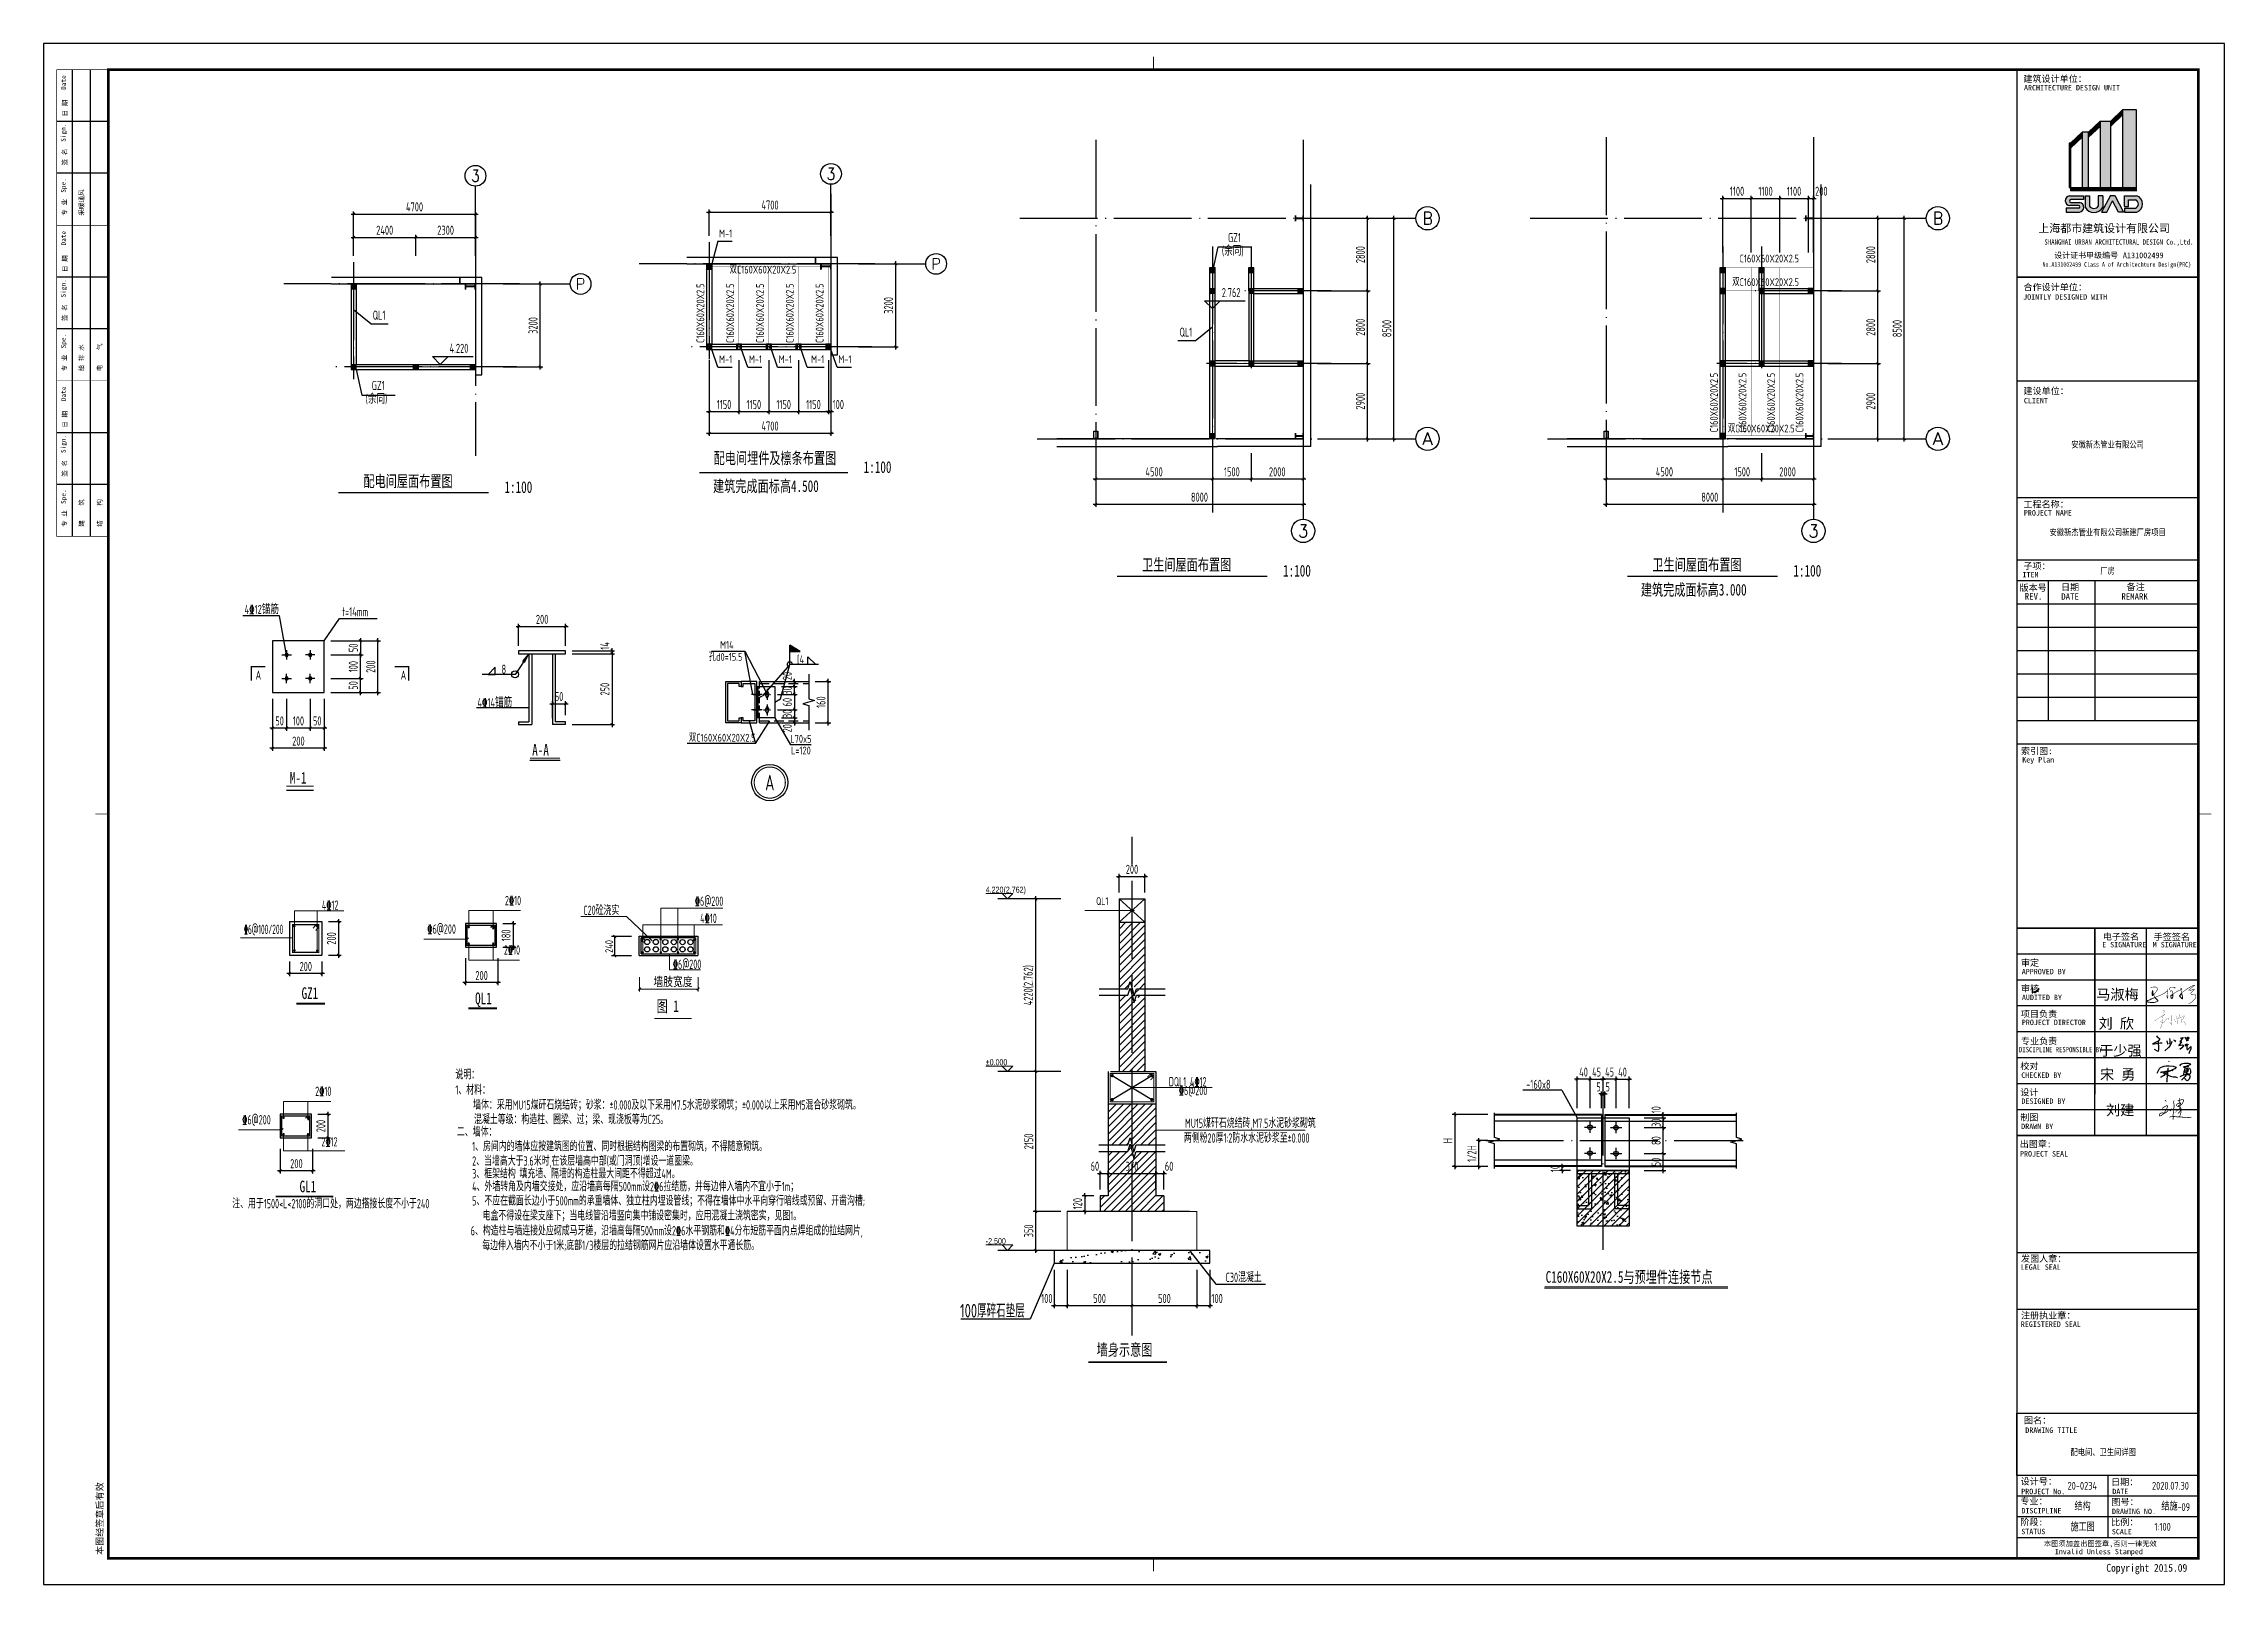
# Model space of a CAD drawing. Extents: x 753177 to 2169292, y -530934 to -273477.
# Drawn here: x 2085192 to 2169292, y -464184 to -404784 of the extents above; entities that cross this region are included whole.
import ezdxf
from ezdxf.enums import TextEntityAlignment as Align

# ---------------------------------------------------------------- set-up
doc = ezdxf.new("R2010")
doc.units = 0
doc.header["$LTSCALE"] = 1500
doc.header["$MEASUREMENT"] = 0
for name, pattern in [('ACAD_ISO02W100', [15, 12, -3]), ('CENTER', [2, 1.25, -0.25, 0.25, -0.25]), ('CONTINOUS', [0]), ('DASHED2', [0.375, 0.25, -0.125]), ('DOTE', [2.42, 2, -0.2, 0.02, -0.2])]:
    doc.linetypes.add(name, pattern=pattern)
doc.layers.get('Defpoints').update_dxf_attribs({"color": 252})
for name, color, linetype in [('00-tk', 151, 'Continuous'), ('1', 2, 'Continuous'), ('12012', 1, 'Continuous'), ('AXIS', 3, 'Continuous'), ('AXIS_TEXT', 7, 'Continuous'), ('BASE', 7, 'Continuous'), ('COLUMN', 2, 'Continuous'), ('DIM', 3, 'Continuous'), ('DOTE', 1, 'Continuous'), ('iicon', 7, 'Continuous'), ('luoshuang', 6, 'Continuous'), ('luoshuanga', 253, 'CENTER'), ('lzdl', 2, 'Continuous'), ('REIN', 1, 'Continuous'), ('TECU', 1, 'Continuous'), ('TEXT', 7, 'Continuous'), ('THIN', 7, 'Continuous'), ('WALL', 7, 'Continuous'), ('WELD', 7, 'Continuous'), ('WINDOW', 4, 'Continuous'), ('XIXIAN', 7, 'Continuous'), ('图名下划线', 7, 'Continuous'), ('标注', 7, 'Continuous'), ('檩条', 6, 'Continuous'), ('钢筋', 1, 'Continuous')]:
    doc.layers.add(name, color=color, linetype=linetype)
for name, color, linetype, lineweight in [('COL', 3, 'Continuous', 30), ('COLU_HATCH', 251, 'Continuous', 0), ('REIND', 1, 'Continuous', 0), ('REINL', 1, 'Continuous', 0), ('TD-DIM', 7, 'Continuous', 13), ('TD-TEXT', 2, 'Continuous', 13), ('TK', 252, 'Continuous', 13), ('TK-签名', 70, 'Continuous', 30), ('功能名称', 255, 'Continuous', 0), ('螺栓孔标注', 9, 'Continuous', 18)]:
    doc.layers.add(name, color=color, linetype=linetype, lineweight=lineweight)
doc.styles.add('_TCH_AXIS', font='COMPLEX', dxfattribs={"bigfont": 'GBCBIG'})
doc.styles.add('COMPLEX', font='COMPLEX')
doc.styles.add('DS6FS', font='tssdeng.shx', dxfattribs={"width": 0.8, "bigfont": 'tssdchn.shx'})
doc.styles.add('DS6HT', font='simhei.ttf', dxfattribs={"width": 0.8})
doc.styles.add('H350', font='Tssdeng.shx', dxfattribs={"width": 0.65, "height": 360, "bigfont": 'tssdchn.shx'})
doc.styles.add('T&D', font='haiwenrs.shx', dxfattribs={"width": 0.7, "bigfont": 'hztxt.shx'})
doc.styles.add('TSSD_Dimension', font='Tssdeng.shx', dxfattribs={"width": 0.7, "bigfont": 'hztxt.shx'})
doc.styles.add('TSSD_Label', font='Tssdeng.shx', dxfattribs={"width": 0.7, "bigfont": 'hztxt.shx'})
doc.styles.add('TSSD_Norm', font='Tssdeng.shx', dxfattribs={"bigfont": 'hztxt.shx'})
doc.styles.add('TSSD_Num', font='tssdeng.shx', dxfattribs={"width": 0.7, "bigfont": 'hztxt.shx'})
doc.styles.add('TSSD_Rein', font='Tssdeng.shx', dxfattribs={"width": 0.7, "bigfont": 'hztxt.shx'})
doc.styles.add('YG图名', font='simhei.ttf', dxfattribs={"width": 0.7, "height": 600})
doc.dimstyles.new('TSSD_100_100', dxfattribs={"dimtxt": 350, "dimasz": 100, "dimexe": 100, "dimexo": 250, "dimgap": 100, "dimtad": 1, "dimdec": 0, "dimzin": 0, "dimdsep": 46, "dimtxsty": 'TSSD_Dimension', "dimblk": 'ARCHTICK', "dimblk1": 'ARCHTICK', "dimblk2": 'ARCHTICK', "dimcen": 0, "dimdle": 100, "dimclrt": 7, "dimadec": 0, "dimazin": 0, "dimtfac": 1, "dimtdec": 0, "dimtix": 1, "dimtmove": 2, "dimatfit": 3, "dimfxl": 0, "dimtolj": 1, "dimtzin": 0, "dimarcsym": 0})
doc.dimstyles.new('TSSD_10_100', dxfattribs={"dimtxt": 350, "dimasz": 100, "dimexe": 100, "dimexo": 250, "dimgap": 100, "dimtad": 1, "dimdec": 0, "dimlfac": 0.1, "dimzin": 0, "dimdsep": 46, "dimtxsty": 'TSSD_Dimension', "dimblk": 'ARCHTICK', "dimblk1": 'ARCHTICK', "dimblk2": 'ARCHTICK', "dimcen": 0, "dimdle": 100, "dimclrt": 7, "dimadec": 0, "dimazin": 0, "dimtfac": 1, "dimtdec": 0, "dimtix": 1, "dimtmove": 2, "dimatfit": 3, "dimfxl": 0, "dimtolj": 1, "dimtzin": 0, "dimarcsym": 0})
doc.dimstyles.new('TSSD_20_100', dxfattribs={"dimtxt": 350, "dimasz": 100, "dimexe": 100, "dimexo": 250, "dimgap": 100, "dimtad": 1, "dimdec": 0, "dimlfac": 0.2, "dimzin": 0, "dimdsep": 46, "dimtxsty": 'TSSD_Dimension', "dimblk": 'ARCHTICK', "dimblk1": 'ARCHTICK', "dimblk2": 'ARCHTICK', "dimcen": 0, "dimdle": 100, "dimclrt": 7, "dimadec": 0, "dimazin": 0, "dimtfac": 1, "dimtdec": 0, "dimtix": 1, "dimtmove": 2, "dimatfit": 3, "dimfxl": 0, "dimtolj": 1, "dimtzin": 0, "dimarcsym": 0})
pattern_1 = [(45, (2100988.54, -432327.38), (-140.3165, 140.3165), [])]
pattern_2 = [(45, (2100888.54, -432327.38), (-140.3165, 140.3165), [])]

msp = doc.modelspace()

# ---------------------------------------------------------------- texts
at = {"linetype": 'ByBlock', "style": 'TSSD_Dimension', "width": 0.7}
for p in [(2093369.2, -429303.1), (2098963.1, -429303.1)]:
    msp.add_text('A', height=350.1, dxfattribs=at).set_placement(p)
at = {"style": 'TSSD_Rein', "width": 0.7}
msp.add_text('240', height=300, rotation=90, dxfattribs=at).set_placement((2107148.3, -439837.5))
at = {"linetype": 'CONTINOUS', "style": 'TSSD_Dimension', "width": 0.7}
msp.add_text('-160x8', height=350.09, dxfattribs=at).set_placement((2142366.5, -445080.5))
at = {"layer": '00-tk', "color": 0, "style": 'DS6HT', "width": 0.8}
msp.add_text('配电间、卫生间详图', height=250, dxfattribs=at).set_placement((2164616.7, -459206.8), align=Align.CENTER)
at = {"layer": '1', "linetype": 'ByBlock', "style": 'TSSD_Dimension', "width": 0.7}
for s, height, p in [('4%%13212锚筋', 350.09, (2092943.1, -426771.7)), ('t=14mm', 350.09, (2096699.1, -426862.2)), ('8', 350.1, (2102852.8, -429077.3)), ('4\x8414锚筋', 350.09, (2101921.8, -430364.6))]:
    msp.add_text(s, height=height, dxfattribs=at).set_placement(p)
at = {"layer": 'TD-DIM', "style": 'TSSD_Rein', "width": 0.7}
msp.add_text('墙肢宽度', height=400, dxfattribs=at).set_placement((2108708.9, -441160))
at = {"layer": 'TEXT'}
for s, height, style, width, p in [('M-1', 300, 'TSSD_Label', 0.7, (2111744.9, -412343.3)), ('C160X60X20X2.5', 300, 'TSSD_Label', 0.7, (2152885.7, -413310.7)), ('双C160X60X20X2.5', 300, 'TSSD_Label', 0.7, (2114219.2, -413738.8)), ('双C160X60X20X2.5', 300, 'TSSD_Label', 0.7, (2152885.7, -414217.3)), ('M-1', 300, 'TSSD_Label', 0.7, (2111744.9, -417194.3)), ('M-1', 300, 'TSSD_Label', 0.7, (2112894.9, -417194.3)), ('M-1', 300, 'TSSD_Label', 0.7, (2114044.9, -417194.3)), ('M-1', 300, 'TSSD_Label', 0.7, (2115294.9, -417194.3)), ('M-1', 300, 'TSSD_Label', 0.7, (2116344.9, -417194.3)), ('双C160X60X20X2.5', 300, 'TSSD_Label', 0.7, (2152718.1, -419863.1)), ('2%%13210', 360, 'H350', 0.65, (2103606.7, -438110.2)), ('2%%13210', 360, 'H350', 0.65, (2103567.2, -440015.4)), ('2%%13210', 360, 'H350', 0.65, (2096290.3, -445462.3)), ('2%%13212', 360, 'H350', 0.65, (2096529, -447410.9))]:
    msp.add_text(s, height=height, dxfattribs=dict(at, style=style, width=width)).set_placement(p, align=Align.BOTTOM_RIGHT)
at = {"layer": 'TEXT', "style": 'TSSD_Label', "width": 0.7}
for p in [(2110758.6, -414033.7), (2111908.6, -414033.7), (2113058.6, -414033.7), (2114208.6, -414033.7), (2115358.6, -414033.7), (2149848.7, -417476.3), (2150949, -417476.3), (2152049, -417476.3), (2153148.7, -417476.3)]:
    msp.add_text('C160X60X20X2.5', height=300, rotation=90, dxfattribs=at).set_placement(p, align=Align.BOTTOM_RIGHT)
at = {"layer": 'TEXT', "style": 'YG图名', "width": 0.7}
for s, p in [('配电间埋件及檩条布置图', (2113395.3, -420753)), ('配电间屋面布置图', (2099245, -421642)), ('建筑完成面标高4.500', (2113045.6, -421833.5)), ('卫生间屋面布置图', (2129271.4, -424864.5)), ('卫生间屋面布置图', (2148952, -424864.5)), ('建筑完成面标高3.000', (2148826.6, -425829.5)), ('墙身示意图', (2126877.4, -455129.9))]:
    msp.add_text(s, height=450, dxfattribs=at).set_placement(p, align=Align.MIDDLE)
at = {"layer": 'TEXT'}
for s, height, style, width, p in [('1:100', 450, 'YG图名', 0.7, (2116816.5, -421334.5)), ('1:100', 450, 'YG图名', 0.7, (2102964.3, -422108.1)), ('1:100', 450, 'YG图名', 0.7, (2132990.8, -425330.5)), ('1:100', 450, 'YG图名', 0.7, (2152671.4, -425330.5)), ('A-A', 450, 'YG图名', 0.7, (2104033.6, -432233.3)), ('M-1', 450, 'YG图名', 0.7, (2094687.3, -433313.5)), ('4%%13212', 360, 'H350', 0.65, (2095922.4, -438178.2)), ('C20砼浇实', 360, 'H350', 0.65, (2106006.5, -438376)), ('%%1326@200', 360, 'H350', 0.65, (2110303.2, -438025)), ('4%%13210', 360, 'H350', 0.65, (2110511.3, -438686.2)), ('%%1326@200', 360, 'H350', 0.65, (2109453.9, -440457)), ('GZ1', 450, 'YG图名', 0.7, (2095139.3, -441617.1)), ('图 1', 450, 'YG图名', 0.7, (2108832.8, -442117.2)), ('说明：', 360, 'H350', 0.65, (2101071.9, -444712.9)), ('DQL1 4%%13212', 360, 'H350', 0.65, (2128583, -444985)), ('1、材料：', 360, 'H350', 0.65, (2101071.9, -445302.4)), ('墙体：采用MU15煤矸石烧结砖；砂浆：%%P0.000及以下采用M7.5水泥砂浆砌筑；%%P0.000以上采用M5混合砂浆砌筑。', 360, 'H350', 0.65, (2101754.3, -445881.7)), ('二、墙体：', 360, 'H350', 0.65, (2101133.6, -446922.4)), ('混凝土等级：构造柱、圈梁、过；梁、现浇板等为C25。', 360, 'H350', 0.65, (2101792.8, -446441.7)), ('MU15煤矸石烧结砖,M7.5水泥砂浆砌筑', 360, 'H350', 0.65, (2129207.9, -446584.7)), ('1、房间内的墙体应按建筑图的位置、同时根据结构图梁的布置砌筑，不得随意砌筑。', 360, 'H350', 0.65, (2101718.5, -447482.4)), ('两侧粉20厚1:2防水水泥砂浆至%%P0.000', 360, 'H350', 0.65, (2129164.6, -447156)), ('2、当墙高大于3.6米时,在该层墙高中部(或门洞顶)增设一道圈梁。', 360, 'H350', 0.65, (2101718.5, -448042.4)), ('3、框架结构 填充墙、隔墙的构造柱最大间距不得超过4M。', 360, 'H350', 0.65, (2101718.5, -448533.3)), ('4、外墙转角及内墙交接处，应沿墙高每隔500mm设2%%1326拉结筋，并每边伸入墙内不宜小于1m；', 360, 'H350', 0.65, (2101718.5, -449025.7)), ('注、用于1500<L<2100的洞口处，两边搭接长度不小于240', 360, 'H350', 0.65, (2092465.2, -449688)), ('5、不应在截面长边小于500mm的承重墙体、独立柱内埋设管线；不得在墙体中水平向穿行暗线或预留、开凿沟槽;', 360, 'H350', 0.65, (2101718.5, -449578.4)), ('电盒不得设在梁支座下；当电线管沿墙竖向集中铺设密集时，应用混凝土浇筑密实，见图1。', 360, 'H350', 0.65, (2102123.5, -450152.2)), ('6、构造柱与墙连接处应砌成马牙槎，沿墙高每隔500mm设2%%1326水平钢筋和%%1324分布短筋平面内点焊组成的拉结网片,', 360, 'H350', 0.65, (2101661.6, -450731.4)), ('每边伸入墙内不小于1米;底部1/3楼层的拉结钢筋网片应沿墙体设置水平通长筋。', 360, 'H350', 0.65, (2102107.5, -451297.5)), ('C160X60X20X2.5与预埋件连接节点', 450, 'YG图名', 0.7, (2143116.2, -452557.4))]:
    msp.add_text(s, height=height, dxfattribs=dict(at, style=style, width=width)).set_placement(p)
at = {"layer": 'TEXT', "color": 13, "style": 'TSSD_Label', "width": 0.7}
msp.add_text('[4', height=300, dxfattribs=at).set_placement((2114518.5, -428670), align=Align.RIGHT)
at = {"layer": 'TEXT'}
for s, height, style, width, p in [('L=120', 300, 'TSSD_Norm', 0.7, (2114396.1, -432187.4)), ('C30混凝土', 360, 'H350', 0.65, (2131471.8, -452527.3))]:
    msp.add_text(s, height=height, dxfattribs=dict(at, style=style, width=width)).set_placement(p, align=Align.CENTER)
for s, height, style, width, p in [('QL1', 300, 'TSSD_Rein', 0.649665, (2125781, -438081.5)), ('%%1326@200', 360, 'H350', 0.65, (2099990.3, -439208.8)), ('%%1326@200', 360, 'H350', 0.65, (2128968.7, -445434)), ('%%1326@200', 360, 'H350', 0.65, (2092849.4, -446560.9))]:
    msp.add_text(s, height=height, dxfattribs=dict(at, style=style, width=width)).set_placement(p, align=Align.BOTTOM_LEFT)
at = {"layer": 'TEXT', "style": 'H350', "width": 0.541388}
msp.add_text('%%1326@100/200', height=360, dxfattribs=at).set_placement((2092919.3, -439111.3), (2094433.5, -439111.3), align=Align.FIT)
at = {"layer": 'TEXT', "style": 'YG图名', "width": 0.7}
for s, p in [('QL1', (2102152.5, -441951.9)), ('GL1', (2095384, -449204.6))]:
    msp.add_text(s, height=450, dxfattribs=at).set_placement(p, align=Align.BOTTOM_CENTER)
at = {"layer": 'TEXT', "ltscale": 99, "style": 'TSSD_Rein', "width": 0.7}
msp.add_text('100厚碎石垫层', height=525, dxfattribs=at).set_placement((2120534.8, -453897.8))
at = {"layer": 'THIN', "style": 'TSSD_Dimension', "width": 0.7}
for s, p in [('GZ1', (2131367.3, -412541.2)), ('(余同)', (2131466.2, -413057.1)), ('2.762', (2131348.3, -414662)), ('QL1', (2098374.2, -415532.9)), ('4.220', (2101571.2, -416810.3)), ('GZ1', (2098346.9, -418242.5)), ('(余同)', (2098445.8, -418766.3))]:
    msp.add_text(s, height=349.65, dxfattribs=at).set_placement(p, align=Align.BOTTOM_RIGHT)
msp.add_text('QL1', height=349.65, rotation=360, dxfattribs=at).set_placement((2129489.4, -416186.6), align=Align.BOTTOM_RIGHT)
at = {"layer": 'THIN', "style": 'TSSD_Label', "width": 0.7}
for s, p in [('M14', (2111542.3, -428117.3)), ('孔d%%1420%%143=15.5', (2111489.1, -428577)), ('双C160X60X20X2.5', (2111363.5, -431692.5)), ('L70x5', (2114396.1, -431737.4))]:
    msp.add_text(s, height=300, dxfattribs=at).set_placement(p, align=Align.CENTER)
at = {"layer": '功能名称', "color": 7, "style": 'DS6FS', "width": 0.8}
for s, p in [('09', (2167804.1, -461355.2)), ('1:100', (2166908.9, -462115.4))]:
    msp.add_text(s, height=300, dxfattribs=at).set_placement(p, align=Align.CENTER)

# ---------------------------------------------------------------- blocks, each defined once
blk = doc.blocks.new('会签')
at = {"layer": '00-tk'}
for p, q in [((-1400, 24000), (-1400, 6000)), ((-700, 24000), (-700, 6000)), ((0, 22000), (-2000, 22000)), ((0, 20000), (-2000, 20000)), ((0, 16000), (-2000, 16000)), ((0, 14000), (-2000, 14000)), ((0, 10000), (-2000, 10000)), ((0, 8000), (-2000, 8000))]:
    blk.add_line(p, q, dxfattribs=at)
at = {"layer": '00-tk', "const_width": 24.7}
for points in [[(0, 6000), (-2000, 6000), (-2000, 24000)], [(0, 24000), (-2000, 24000)], [(0, 18000), (-2000, 18000)], [(0, 12000), (-2000, 12000)]]:
    blk.add_lwpolyline(points, dxfattribs=at)
at = {"layer": '00-tk', "style": 'DS6HT'}
for s, p in [('Date', (-1642, 23216)), ('日 期', (-1589, 22196)), ('Sign.', (-1651, 21215)), ('签 名', (-1603, 20306)), ('Spe.', (-1648, 19251)), ('采暖通风', (-948, 18370)), ('专 业', (-1608, 18369)), ('Date', (-1642, 17216)), ('日 期', (-1589, 16196)), ('Sign.', (-1651, 15215)), ('签 名', (-1603, 14306)), ('Spe.', (-1648, 13251)), ('专 业', (-1608, 12369)), ('给 排 水', (-956, 12372)), ('电    气', (-251, 12372)), ('Date', (-1642, 11216)), ('日 期', (-1589, 10196)), ('Sign.', (-1651, 9215)), ('签 名', (-1603, 8306)), ('Spe.', (-1648, 7251)), ('专 业', (-1608, 6369)), ('建    筑', (-948, 6372)), ('结    构', (-248, 6374))]:
    blk.add_text(s, height=180, rotation=90, dxfattribs=at).set_placement(p)
blk = doc.blocks.new('A$C7C122B11')
at = {"layer": 'iicon', "color": 13, "const_width": 7.58}
for points in [[(0, 251), (101, 316)], [(101, 316), (199, 383)], [(180, 234), (214, 214)], [(220, 61), (189, 0)], [(199, 383), (301, 455)], [(214, 214), (249, 201)], [(254, 164), (220, 61)], [(244, 611), (279, 605)], [(249, 201), (284, 195)], [(270, 260), (254, 164)], [(322, 465), (255, 393)], [(255, 393), (267, 338)], [(267, 338), (270, 260)], [(279, 605), (315, 591)], [(284, 195), (312, 200)], [(321, 572), (298, 526)], [(301, 455), (344, 476)], [(312, 200), (331, 220)], [(315, 591), (321, 572)], [(331, 220), (382, 295)], [(382, 295), (411, 328)], [(411, 328), (434, 349)], [(434, 349), (448, 349)], [(448, 349), (455, 315)], [(455, 315), (462, 292)], [(462, 292), (485, 335)], [(535, 158), (509, 209)], [(575, 108), (535, 158)], [(554, 440), (553, 381)], [(553, 381), (555, 298)], [(555, 298), (561, 212)], [(561, 212), (572, 134)], [(572, 134), (575, 108)], [(674, 309), (686, 266)], [(686, 266), (692, 224)], [(692, 224), (692, 211)], [(718, 416), (741, 413)], [(745, 400), (719, 368)], [(726, 309), (755, 327)], [(741, 413), (745, 400)], [(755, 327), (790, 346)], [(756, 296), (765, 257)], [(762, 218), (762, 180)], [(762, 180), (763, 160)], [(765, 257), (762, 218)], [(790, 346), (817, 357)], [(826, 342), (799, 315)], [(817, 357), (835, 356)], [(835, 356), (826, 342)], [(858, 469), (850, 439)], [(850, 439), (850, 403)], [(850, 403), (863, 373)], [(872, 485), (858, 469)], [(863, 373), (876, 363)], [(876, 363), (897, 363)], [(892, 201), (876, 164)], [(909, 233), (892, 201)], [(897, 363), (924, 382)], [(921, 283), (909, 233)], [(923, 311), (921, 283)], [(924, 382), (974, 414)], [(951, 294), (937, 279)], [(971, 334), (951, 294)], [(991, 378), (971, 334)], [(974, 414), (997, 421)], [(980, 231), (1007, 207)], [(1010, 411), (991, 378)], [(997, 421), (1010, 411)], [(1033, 121), (1002, 119)], [(1007, 207), (1028, 171)], [(1028, 171), (1033, 146)], [(1033, 146), (1033, 121)]]:
    blk.add_lwpolyline(points, dxfattribs=at)
blk = doc.blocks.new('A$C26561F03')
at = {"layer": 'WALL'}
for p, q in [((88, 412), (0, 376)), ((0, 376), (76, 385)), ((76, 385), (204, 403)), ((222, 89), (81, 156)), ((166, 452), (88, 412)), ((150, 688), (177, 655)), ((224, 488), (166, 452)), ((177, 655), (214, 628)), ((204, 403), (295, 415)), ((214, 628), (252, 600)), ((216, 496), (223, 419)), ((231, 157), (222, 89)), ((223, 419), (231, 254)), ((268, 546), (224, 488)), ((231, 254), (231, 157)), ((252, 600), (277, 584)), ((277, 584), (268, 546)), ((295, 415), (378, 424)), ((616, 235), (483, 114)), ((550, 496), (561, 437)), ((561, 437), (583, 381)), ((583, 381), (597, 366)), ((680, 311), (616, 235)), ((660, 364), (640, 392)), ((669, 415), (660, 364)), ((662, 590), (665, 508)), ((665, 508), (669, 415)), ((725, 389), (680, 311)), ((749, 474), (725, 389)), ((810, 531), (834, 516)), ((834, 516), (863, 508)), ((863, 508), (884, 493)), ((880, 471), (867, 448)), ((884, 493), (880, 471)), ((1057, 371), (1016, 328)), ((1016, 328), (1022, 313)), ((1022, 313), (1078, 322)), ((1120, 459), (1057, 371)), ((1135, 221), (1058, 166)), ((1084, 500), (1061, 471)), ((1061, 471), (1109, 474)), ((1068, 593), (1118, 614)), ((1078, 322), (1153, 340)), ((1150, 572), (1084, 500)), ((1109, 474), (1120, 459)), ((1118, 614), (1187, 628)), ((1181, 286), (1135, 221)), ((1187, 628), (1150, 572)), ((1153, 340), (1188, 328)), ((1188, 328), (1181, 286)), ((1246, 649), (1268, 615)), ((1271, 364), (1258, 328)), ((1258, 328), (1263, 293)), ((1263, 293), (1289, 314)), ((1268, 615), (1304, 564)), ((1289, 314), (1309, 338)), ((1304, 564), (1309, 523)), ((1307, 568), (1333, 598)), ((1309, 523), (1308, 495)), ((1309, 338), (1344, 361)), ((1343, 524), (1316, 499)), ((1316, 499), (1363, 515)), ((1328, 304), (1325, 232)), ((1325, 232), (1330, 189)), ((1328, 304), (1332, 359)), ((1357, 326), (1328, 304)), ((1330, 189), (1340, 165)), ((1332, 359), (1335, 388)), ((1333, 598), (1360, 635)), ((1340, 165), (1370, 167)), ((1377, 566), (1343, 524)), ((1344, 361), (1362, 360)), ((1365, 339), (1357, 326)), ((1360, 635), (1394, 635)), ((1362, 360), (1365, 339)), ((1363, 515), (1390, 517)), ((1370, 167), (1427, 221)), ((1397, 608), (1377, 566)), ((1394, 635), (1397, 608)), ((1429, 80), (1406, 0)), ((1427, 221), (1472, 263)), ((1474, 180), (1429, 80)), ((1472, 263), (1484, 279)), ((1486, 229), (1474, 180)), ((1484, 279), (1486, 229))]:
    blk.add_line(p, q, dxfattribs=at)
blk = doc.blocks.new('20150828165454')
h = blk.add_hatch(color=256)
h.paths.add_polyline_path([(-4440, 30), (-4590, 65), (-4738, 73), (-4862, 73), (-4992, 72), (-5125, 52), (-5266, 37), (-5393, 13), (-5517, -12), (-5636, -56), (-5741, -115), (-5764, -162), (-5753, -202), (-5720, -224), (-5687, -211), (-5590, -156), (-5487, -118), (-5372, -95), (-5250, -72), (-5111, -57), (-4983, -38), (-4861, -37), (-4741, -37), (-4606, -44), (-4481, -73), (-4396, -123), (-4309, -200), (-4258, -277), (-4228, -372), (-4222, -432), (-4226, -493), (-4256, -619), (-4303, -715), (-4397, -874), (-4482, -1002), (-4524, -1077), (-4590, -1174), (-4663, -1268), (-4809, -1452), (-5015, -1664), (-5034, -1609), (-5089, -1342), (-5123, -1119), (-5136, -855), (-5186, -665), (-5310, -733), (-5417, -938), (-5505, -1249), (-5497, -1579), (-5468, -1849), (-5423, -2020), (-5307, -2086), (-5075, -1883), (-5061, -1869), (-5023, -1980), (-4920, -2172), (-4812, -2296), (-4775, -2346), (-4907, -2394), (-5121, -2478), (-5344, -2571), (-5520, -2636), (-5732, -2723), (-5969, -2837), (-6203, -2949), (-6416, -3043), (-6581, -3165), (-6703, -3245), (-6753, -3389), (-6543, -3484), (-6306, -3571), (-6047, -3628), (-5675, -3683), (-5346, -3696), (-4984, -3674), (-4626, -3589), (-4404, -3489), (-4020, -3309), (-3956, -3186), (-3956, -3088), (-4121, -2902), (-4378, -2661), (-4537, -2481), (-4598, -2400), (-4501, -2365), (-4236, -2257), (-3766, -2061), (-3213, -1827), (-2411, -1391), (-2174, -1208), (-2003, -1066), (-1843, -939), (-1870, -1118), (-1916, -1391), (-1963, -1659), (-1997, -1943), (-2000, -2196), (-1987, -2394), (-1897, -2716), (-1739, -2464), (-1664, -2061), (-1660, -2046), (-1673, -2009), (-1704, -2000), (-1735, -2006), (-1772, -2040), (-1844, -2423), (-1858, -2447), (-1878, -2376), (-1890, -2193), (-1887, -1950), (-1854, -1675), (-1808, -1409), (-1762, -1135), (-1727, -907), (-1723, -906), (-1721, -872), (-1721, -871), (-1703, -509, 0.9997794), (-1812, -503), (-1829, -818), (-1884, -831), (-2072, -981), (-2243, -1122), (-2471, -1298), (-3261, -1728), (-3808, -1959), (-4278, -2155), (-4541, -2262), (-4667, -2307), (-4727, -2228), (-4828, -2109), (-4922, -1935), (-4975, -1781), (-4727, -1525), (-4576, -1336), (-4501, -1239), (-4430, -1135), (-4388, -1059), (-4304, -932), (-4206, -767), (-4152, -656), (-4116, -509), (-4112, -430), (-4119, -351), (-4158, -229), (-4225, -127), (-4331, -33)])
h.paths.add_polyline_path([(-5250, -856), (-5246, -872), (-5233, -1130), (-5198, -1361), (-5140, -1638), (-5101, -1752), (-5151, -1803), (-5320, -1952), (-5328, -1947), (-5360, -1829), (-5387, -1572), (-5395, -1263), (-5314, -979)], flags=16)
h.paths.add_polyline_path([(-4706, -2439), (-4622, -2551), (-4457, -2737), (-4200, -2979), (-4066, -3130), (-4066, -3160), (-4100, -3226), (-4450, -3389), (-4661, -3484), (-5000, -3565), (-5347, -3585), (-5665, -3573), (-6027, -3519), (-6275, -3465), (-6502, -3382), (-6616, -3330), (-6611, -3316), (-6519, -3255), (-6360, -3139), (-6157, -3049), (-5921, -2936), (-5688, -2824), (-5479, -2739), (-5303, -2673), (-5080, -2580), (-4869, -2497)], flags=16)
blk.add_hatch(color=256).paths.add_polyline_path([(-168, -111), (-139, -122), (-168, -209), (-178, -172), (-217, -188), (-241, -231), (-240, -253), (-228, -276), (-200, -294), (-168, -302), (-115, -297), (-77, -292), (-54, -271), (-64, -244), (0, -55), (-152, 0), (-457, -20), (-795, -59), (-1146, -70), (-1281, -116), (-1343, -253), (-1500, -603), (-1494, -694), (-1442, -689), (-1397, -663), (-1400, -648), (-1243, -299), (-1200, -205), (-1126, -179), (-787, -168), (-448, -130)])
h = blk.add_hatch(color=256)
h.paths.add_polyline_path([(-688, -999), (-758, -854), (-875, -743), (-1035, -731), (-1201, -885), (-1136, -1058), (-1108, -1080), (-1080, -1087), (-1031, -1082), (-1031, -1038), (-1033, -1019), (-1072, -915), (-995, -844), (-922, -850), (-848, -920), (-789, -1044), (-688, -1286), (-658, -1498), (-642, -1566), (-853, -1712), (-1191, -1986), (-1209, -2083), (-1177, -2315), (-1093, -2534), (-846, -2791), (-664, -2671), (-615, -2561), (-516, -2337), (-480, -2070), (-489, -1817), (-511, -1642), (-518, -1613), (-479, -1586), (-165, -1385), (192, -1191), (537, -1003), (1087, -738), (1231, -674), (1250, -797), (1292, -1025), (1329, -1168), (1390, -1315), (1395, -1327), (1306, -1404), (1156, -1569), (983, -1775), (814, -1969), (842, -2080), (917, -2204), (1145, -2513), (1400, -2745), (1622, -2852), (1738, -2764), (1754, -2564), (1717, -2283), (1677, -1889), (1607, -1705), (1537, -1400), (1523, -1361), (1651, -1250), (1970, -1051), (2327, -770), (2760, -428), (2899, -354), (3238, -160), (3696, 101), (3975, 242), (4325, 379), (4403, 392), (4098, 197), (3764, -67), (3426, -339), (3128, -580), (3036, -733), (3084, -838), (3231, -876), (4286, -573), (4170, -677), (3520, -1353), (3490, -1494), (3543, -1600), (3652, -1703), (3791, -1744), (4210, -1764), (4485, -1782), (4603, -1871), (4653, -1995), (4701, -2170), (4651, -2340), (4517, -2625), (4351, -2851), (4045, -3162), (3802, -3368), (3636, -3501), (3516, -3583), (3351, -3668), (3136, -3711), (3117, -3707), (3087, -3712), (3058, -3730), (3044, -3762), (3044, -3803), (3072, -3829), (3115, -3829), (3158, -3819), (3388, -3773), (3573, -3678), (3701, -3590), (3872, -3453), (4120, -3243), (4435, -2922), (4612, -2681), (4754, -2379), (4815, -2171), (4757, -1960), (4694, -1802), (4525, -1674), (4216, -1654), (3809, -1635), (3708, -1605), (3633, -1534), (3606, -1480), (3621, -1406), (4246, -756), (4499, -531), (4400, -447), (4272, -463), (3230, -762), (3162, -745), (3160, -740), (3213, -654), (3495, -425), (3832, -153), (4162, 107), (4528, 341), (4539, 495), (4415, 505), (4296, 485), (3930, 343), (3644, 198), (3183, -65), (2846, -258), (2700, -335), (2259, -684), (1907, -961), (1585, -1162), (1483, -1251), (1434, -1133), (1400, -1002), (1358, -778), (1335, -627), (1338, -626), (1600, -468), (1348, -242), (1207, -133), (1215, -560), (1041, -638), (487, -905), (139, -1094), (-221, -1290), (-540, -1495), (-545, -1498), (-550, -1478), (-581, -1257)])
h.paths.add_polyline_path([(-617, -1682), (-599, -1826), (-590, -2065), (-623, -2307), (-715, -2516), (-752, -2596), (-830, -2649), (-998, -2474), (-1070, -2287), (-1098, -2086), (-1090, -2046), (-787, -1800)], flags=16)
h.paths.add_polyline_path([(935, -1998), (1066, -1847), (1239, -1641), (1383, -1483), (1433, -1440), (1501, -1737), (1569, -1915), (1608, -2296), (1643, -2567), (1632, -2706), (1609, -2724), (1462, -2653), (1227, -2439), (1009, -2142), (945, -2037)], flags=16)
h.paths.add_polyline_path([(1324, -506), (1321, -366), (1416, -451)], flags=16)
for points in [[(-4869, -2497), (-4706, -2439), (-4622, -2551), (-4457, -2737), (-4200, -2979), (-4066, -3130), (-4066, -3160), (-4100, -3226), (-4450, -3389), (-4661, -3484), (-5000, -3565), (-5347, -3585), (-5665, -3573), (-6027, -3519), (-6275, -3465), (-6502, -3382), (-6616, -3330), (-6611, -3316), (-6519, -3255), (-6360, -3139), (-6157, -3049), (-5921, -2936), (-5688, -2824), (-5479, -2739), (-5303, -2673), (-5080, -2580)], [(-5246, -872), (-5233, -1130), (-5198, -1361), (-5140, -1638), (-5101, -1752), (-5151, -1803), (-5320, -1952), (-5328, -1947), (-5360, -1829), (-5387, -1572), (-5395, -1263), (-5314, -979), (-5250, -856)], [(-617, -1682), (-599, -1826), (-590, -2065), (-623, -2307), (-715, -2516), (-752, -2596), (-830, -2649), (-998, -2474), (-1070, -2287), (-1098, -2086), (-1090, -2046), (-787, -1800)], [(1383, -1483), (1433, -1440), (1501, -1737), (1569, -1915), (1608, -2296), (1643, -2567), (1632, -2706), (1609, -2724), (1462, -2653), (1227, -2439), (1009, -2142), (945, -2037), (935, -1998), (1066, -1847), (1239, -1641)], [(1321, -366), (1324, -506), (1416, -451)]]:
    blk.add_lwpolyline(points, close=True)
blk = doc.blocks.new('A$C67844AE1')
at = {"layer": '00-tk'}
h = blk.add_hatch(color=256, dxfattribs=at)
edge = h.paths.add_edge_path()
edge.add_arc((120922, 79829), 498, 288.70141, 432.36065)
edge.add_line((121073, 80304), (120366, 80304))
edge.add_line((120366, 80304), (120366, 79675))
edge.add_line((120366, 79675), (120611, 79675))
edge.add_line((120611, 79675), (120611, 80067))
edge.add_line((120611, 80067), (121012, 80067))
edge.add_arc((120922, 79828), 255, -72.16723, 69.38778, ccw=False)
edge.add_line((121000, 79585), (120368, 79585))
edge.add_line((120368, 79585), (120368, 79357))
edge.add_line((120368, 79357), (121082, 79357))
edge = h.paths.add_edge_path()
edge.add_arc((118601, 79929), 589, 210.13278, 329.86722)
edge.add_line((119110, 79634), (119110, 80303))
edge.add_line((119110, 80303), (118858, 80303))
edge.add_line((118858, 80303), (118858, 79706))
edge.add_arc((118601, 79890), 316, 215.54968, 324.45032, ccw=False)
edge.add_line((118344, 79706), (118344, 80303))
edge.add_line((118344, 80303), (118092, 80303))
edge.add_line((118092, 80303), (118092, 79634))
edge = h.paths.add_edge_path()
edge.add_arc((117229, 80018), 280, 99.47713, 264.93056)
edge.add_line((117205, 79740), (117704, 79740))
edge.add_arc((117704, 79659), 81, -89.98983, 89.98983, ccw=False)
edge.add_line((117704, 79578), (116996, 79578))
edge.add_line((116996, 79578), (116996, 79360))
edge.add_line((116996, 79360), (117768, 79360))
edge.add_arc((117743, 79639), 280, 275.06944, 440.52287)
edge.add_line((117789, 79915), (117275, 79915))
edge.add_arc((117275, 79996), 81, 90.01017, 269.98983, ccw=False)
edge.add_line((117275, 80077), (117994, 80077))
edge.add_line((117994, 80077), (117994, 80294))
edge.add_line((117994, 80294), (117183, 80294))
h.paths.add_polyline_path([(119553, 80313), (119809, 80313), (120312, 79350), (120018, 79350), (119681, 80008), (119344, 79350), (119050, 79350)])
for p, q in [((126150, 89100), (0, 89100)), ((0, 89100), (0, 0)), ((126150, 0), (126150, 89100)), ((124650, 87600), (3750, 87600)), ((3750, 87600), (3750, 1500)), ((114150, 87600), (114150, 1500)), ((124650, 1500), (124650, 87600)), ((114150, 75600), (124650, 75600)), ((114150, 69600), (124650, 69600)), ((114150, 62850), (124650, 62850)), ((114150, 59250), (124650, 59250)), ((114150, 58050), (124650, 58050)), ((114150, 58050), (124650, 58050)), ((114150, 58050), (124650, 58050)), ((114150, 58050), (124650, 58050)), ((114150, 58050), (124650, 58050)), ((115950, 58050), (115950, 49950)), ((118650, 58050), (118650, 49950)), ((114150, 56700), (124650, 56700)), ((114150, 55350), (124650, 55350)), ((114150, 54000), (124650, 54000)), ((114150, 52650), (124650, 52650)), ((114150, 51300), (124650, 51300)), ((114150, 49950), (124650, 49950)), ((114150, 48600), (124650, 48600)), ((114150, 37950), (124650, 37950)), ((114150, 37950), (124650, 37950)), ((114150, 37950), (124650, 37950)), ((114150, 37950), (124650, 37950)), ((114150, 37950), (124650, 37950)), ((124650, 37950), (114150, 37950)), ((124650, 37950), (114150, 37950)), ((124650, 37950), (114150, 37950)), ((114150, 37950), (124650, 37950)), ((118650, 25950), (118650, 37950)), ((118650, 37950), (118650, 28350)), ((121650, 25950), (121650, 37950)), ((121650, 28350), (121650, 37950)), ((124650, 36450), (114150, 36450)), ((124650, 34950), (114150, 34950)), ((124650, 34950), (114150, 34950)), ((115032, 34253), (115030, 34214)), ((115030, 34214), (115075, 34214)), ((115073, 34460), (115032, 34450)), ((115032, 34450), (115032, 34304)), ((115032, 34304), (115033, 34290)), ((115033, 34290), (115032, 34253)), ((115073, 34304), (115073, 34460)), ((115073, 34266), (115073, 34304)), ((115074, 34228), (115073, 34266)), ((115075, 34214), (115074, 34228)), ((115165, 34259), (115128, 34246)), ((115128, 34246), (115137, 34237)), ((115137, 34237), (115159, 34208)), ((115159, 34208), (115185, 34219)), ((115199, 34274), (115165, 34259)), ((115185, 34219), (115219, 34235)), ((115229, 34291), (115199, 34274)), ((115219, 34235), (115240, 34248)), ((115262, 34313), (115229, 34291)), ((115240, 34248), (115271, 34269)), ((115290, 34336), (115262, 34313)), ((115271, 34269), (115296, 34287)), ((115305, 34352), (115290, 34336)), ((115296, 34287), (115326, 34314)), ((115333, 34382), (115305, 34352)), ((115326, 34314), (115388, 34314)), ((115355, 34409), (115333, 34382)), ((115356, 34412), (115355, 34409)), ((115376, 34446), (115356, 34412)), ((115356, 34344), (115381, 34376)), ((115388, 34314), (115356, 34344)), ((115381, 34460), (115376, 34446)), ((115414, 34441), (115381, 34460)), ((115381, 34376), (115401, 34403)), ((115401, 34403), (115404, 34408)), ((115404, 34408), (115429, 34435)), ((115429, 34435), (115414, 34441)), ((124650, 33450), (114150, 33450)), ((124650, 33450), (114150, 33450)), ((124650, 31950), (114150, 31950)), ((124650, 31950), (114150, 31950)), ((124650, 30450), (114150, 30450)), ((124650, 30450), (114150, 30450)), ((124650, 28950), (114150, 28950)), ((124650, 28950), (114150, 28950)), ((124650, 27450), (114150, 27450)), ((124650, 27450), (114150, 27450)), ((114150, 25950), (124650, 25950)), ((114150, 25950), (124650, 25950)), ((124650, 25950), (114150, 25950)), ((114150, 19200), (124650, 19200)), ((124650, 15900), (114150, 15900)), ((124650, 6300), (114150, 6300)), ((124650, 5100), (114150, 5100)), ((119400, 6300), (119400, 2700)), ((124650, 3900), (114150, 3900)), ((124650, 2700), (114150, 2700)), ((3750, 1500), (124650, 1500)), ((124650, 1500), (114150, 1500)), ((0, 0), (126150, 0))]:
    blk.add_line(p, q, dxfattribs=at)
at = {"layer": '00-tk', "color": 7}
for p, q in [((118299, 83980), (118974, 84623)), ((118299, 83939), (118974, 84581)), ((118299, 83897), (118974, 84540)), ((118974, 84623), (118974, 80786)), ((118974, 84623), (119574, 84623)), ((119574, 84623), (120248, 85266)), ((119574, 84581), (120248, 85224)), ((119574, 84540), (120248, 85183)), ((119574, 84498), (120249, 85142)), ((119574, 84457), (120248, 85100)), ((119574, 84416), (120248, 85058)), ((119574, 84374), (120249, 85018)), ((119574, 84333), (120249, 84977)), ((119574, 80782), (119574, 84623)), ((121074, 85266), (120248, 85266)), ((120248, 85266), (120248, 80786)), ((121074, 80782), (121074, 85266)), ((117249, 83336), (117174, 83336)), ((117174, 83336), (117174, 80786)), ((117249, 83336), (117924, 83980)), ((117249, 83295), (117924, 83939)), ((117249, 83253), (117924, 83897)), ((117249, 83212), (117924, 83856)), ((117249, 83170), (117924, 83814)), ((117249, 83129), (117924, 83773)), ((117249, 83336), (117249, 80786)), ((117250, 83089), (117925, 83732)), ((117250, 83047), (117925, 83691)), ((118299, 83980), (117924, 83980)), ((117924, 83980), (117924, 80786)), ((118299, 83856), (118974, 84498)), ((118299, 83814), (118974, 84457)), ((118299, 83773), (118974, 84416)), ((118299, 83731), (118975, 84375)), ((118299, 83690), (118975, 84334)), ((118299, 80786), (118299, 83980)), ((117174, 80786), (117263, 80786)), ((117249, 80786), (117249, 80606)), ((117249, 80756), (121074, 80756)), ((117249, 80756), (121074, 80756)), ((117263, 80786), (121074, 80786)), ((117912, 80786), (118304, 80786)), ((118977, 80786), (119577, 80786)), ((120244, 80786), (121074, 80786)), ((121074, 80576), (121074, 80771)), ((117249, 80726), (121074, 80726)), ((117249, 80696), (121074, 80696)), ((117249, 80666), (121074, 80666)), ((117249, 80606), (121074, 80606))]:
    blk.add_line(p, q, dxfattribs=at)
at = {"layer": '00-tk'}
for points, const_width in [([(64200, 87600), (64200, 88350)], 52.5), ([(114150, 1500), (114150, 87600)], 75), ([(114150, 75600), (124650, 75600)], 75), ([(3750, 44550), (3000, 44550)], 52.5), ([(124650, 44550), (125400, 44550)], 52.5), ([(64200, 750), (64200, 1500)], 52.5)]:
    blk.add_lwpolyline(points, dxfattribs=dict(at, const_width=const_width))
at = {"layer": '00-tk', "const_width": 150}
blk.add_lwpolyline([(3750, 87600), (124650, 87600), (124650, 1500), (3750, 1500)], close=True, dxfattribs=at)
at = {"layer": '00-tk', "color": 7}
for points in [[(117704, 79578), (116996, 79578), (116996, 79360), (117768, 79360)], [(117183, 80294), (117994, 80294), (117994, 80077), (117275, 80077)], [(117704, 79740), (117205, 79740)], [(117275, 79915), (117789, 79915)], [(118092, 80303), (118344, 80303), (118344, 79706)], [(118092, 80303), (118092, 79634)], [(119110, 80303), (118858, 80303), (118858, 79706)], [(119553, 80313), (119050, 79350), (119344, 79350), (119681, 80008)], [(119110, 80303), (119110, 79634)], [(119553, 80313), (119809, 80313), (120312, 79350), (120018, 79350), (119681, 80008)], [(120366, 79675), (120366, 80304), (121073, 80304)], [(120366, 79675), (120611, 79675), (120611, 80067), (121012, 80067)], [(120368, 79585), (121000, 79585)], [(120368, 79585), (120368, 79357), (121082, 79357)]]:
    blk.add_lwpolyline(points, dxfattribs=at)
at = {"layer": '00-tk'}
blk.add_lwpolyline([(114150, 9900), (124650, 9900), (124650, 6300), (114150, 6300)], close=True, dxfattribs=at)
at = {"layer": '00-tk', "color": 7}
for centre, radius, start, end in [((117229, 80018), 280, 99.47713, 264.93056), ((117275, 79996), 81, 90.01017, 269.98983), ((117704, 79659), 81, 270.01017, 89.98983), ((117743, 79639), 280, 275.06944, 80.52287), ((118601, 79929), 589, 210.13278, 329.86722), ((118601, 79890), 316, 215.54968, 324.45032), ((120922, 79828), 255, 287.83277, 69.38778), ((120922, 79829), 498, 288.70141, 72.36065)]:
    blk.add_arc(centre, radius, start, end, dxfattribs=at)
for points in [[(118299, 83980), (118300, 83939), (118975, 84624), (118975, 84582)], [(118299, 83897), (118300, 83856), (118975, 84541), (118975, 84500)], [(118974, 80786), (119574, 80786), (118974, 84623), (119574, 84623)], [(119574, 84623), (119574, 84581), (120249, 85267), (120249, 85225)], [(119574, 84540), (119574, 84499), (120249, 85184), (120249, 85142)], [(119574, 84457), (119574, 84416), (120249, 85101), (120249, 85059)], [(119575, 84375), (119575, 84334), (120250, 85019), (120250, 84977)], [(120248, 80786), (121074, 80786), (120248, 85266), (121074, 85266)], [(117174, 80786), (117263, 80786), (117174, 83336), (117249, 83336)], [(117249, 83336), (117249, 83295), (117924, 83980), (117924, 83939)], [(117249, 83254), (117249, 83212), (117925, 83898), (117925, 83856)], [(117249, 83171), (117250, 83130), (117925, 83815), (117925, 83774)], [(117251, 83089), (117251, 83048), (117926, 83733), (117926, 83692)], [(117924, 80786), (118299, 80786), (117924, 83980), (118299, 83980)], [(118299, 83814), (118300, 83773), (118975, 84458), (118975, 84417)], [(118300, 83732), (118301, 83691), (118976, 84376), (118976, 84335)], [(117249, 80756), (117249, 80786), (121074, 80756), (121074, 80786)], [(117249, 80696), (117249, 80726), (121074, 80696), (121074, 80726)], [(117249, 80636), (117249, 80666), (121074, 80636), (121074, 80666)], [(117249, 80576), (117249, 80606), (121074, 80576), (121074, 80606)]]:
    blk.add_solid(points, dxfattribs=at)
at = {"layer": 'AXIS', "color": 1, "ltscale": 1000, "const_width": 42}
for points in [[(122708, 28001), (122733, 27984), (122757, 27969), (122770, 27951), (122786, 27931), (122792, 27921)], [(123257, 27971), (123222, 27945), (123222, 27945), (123213, 27892), (123213, 27864), (123217, 27837), (123224, 27809), (123239, 27758), (123244, 27701), (123244, 27655), (123228, 27583), (123222, 27479), (123224, 27433), (123219, 27381), (123206, 27310), (123193, 27214), (123178, 27163), (123191, 27014), (123184, 26926), (123186, 26891), (123187, 26877)], [(123366, 27661), (123374, 27706), (123405, 27752), (123441, 27788), (123518, 27825), (123557, 27838), (123580, 27844), (123603, 27844), (123619, 27808), (123596, 27752), (123557, 27716), (123497, 27677), (123465, 27646), (123447, 27628), (123511, 27638), (123574, 27647), (123588, 27640), (123587, 27590), (123543, 27545), (123533, 27520), (123503, 27487), (123470, 27462), (123442, 27443), (123423, 27418), (123485, 27473), (123533, 27482), (123572, 27495), (123611, 27499), (123641, 27494), (123614, 27438), (123612, 27387), (123577, 27348), (123537, 27295), (123497, 27263), (123477, 27240), (123469, 27218)], [(123503, 27933), (123482, 27951), (123476, 27971), (123495, 27988), (123543, 28000), (123588, 28008), (123653, 28019), (123681, 28027), (123712, 28032), (123743, 28035), (123775, 28025), (123788, 28000), (123776, 27955), (123768, 27916), (123743, 27866), (123719, 27800), (123650, 27724), (123627, 27713), (123616, 27704), (123569, 27709), (123557, 27716)], [(123538, 28105), (123553, 28077), (123568, 28058), (123569, 28031), (123572, 28021), (123575, 28005), (123560, 27963), (123564, 27909), (123574, 27887), (123575, 27873), (123573, 27842), (123581, 27739), (123574, 27709), (123587, 27622), (123598, 27579), (123611, 27559), (123638, 27516), (123667, 27474), (123663, 27437), (123649, 27397), (123644, 27348), (123625, 27238), (123604, 27191), (123582, 27105), (123554, 27038)], [(122550, 27508), (122588, 27535), (122602, 27565), (122628, 27581), (122665, 27605), (122695, 27627), (122723, 27646), (122753, 27664), (122784, 27677), (122819, 27686), (122844, 27682), (122855, 27669), (122861, 27647), (122854, 27622), (122824, 27528), (122818, 27515), (122801, 27486), (122789, 27467), (122765, 27434), (122742, 27403), (122712, 27334), (122707, 27312), (122688, 27270), (122658, 27237), (122636, 27221), (122611, 27198), (122580, 27168), (122549, 27149), (122513, 27125), (122466, 27105), (122441, 27093), (122405, 27088), (122396, 27101), (122386, 27132), (122390, 27158), (122402, 27188), (122425, 27228), (122449, 27242), (122477, 27253), (122536, 27265), (122578, 27270), (122620, 27263), (122664, 27243), (122695, 27245), (122721, 27256), (122774, 27293), (122836, 27340), (122883, 27396), (122920, 27442), (122947, 27463), (122983, 27445), (122993, 27422), (122998, 27405), (123023, 27386), (123035, 27407), (123057, 27434), (123075, 27459), (123093, 27501), (123093, 27501), (123095, 27512)], [(122982, 27010), (123035, 27037), (123091, 27049), (123187, 27052), (123233, 27056), (123280, 27055), (123357, 27044), (123418, 27033), (123498, 27039), (123521, 27033), (123560, 27019), (123614, 27023), (123656, 27025), (123725, 27017), (123762, 27009), (123819, 27006), (123868, 27009), (123915, 27009), (123967, 27004), (124029, 27000), (124096, 26996), (124141, 26993), (124193, 26992), (124226, 26995), (124243, 26996)]]:
    blk.add_lwpolyline(points, dxfattribs=at)
at = {"layer": 'TK-签名'}
for p, q in [((122267, 29561), (122390, 29823)), ((122390, 29823), (122463, 29896)), ((122517, 29614), (122446, 29601)), ((122446, 29601), (122449, 29607)), ((122449, 29607), (122690, 29663)), ((122494, 29332), (122459, 29318)), ((122463, 29896), (122555, 29938)), ((122552, 29362), (122494, 29332)), ((122604, 29612), (122517, 29614)), ((122591, 29389), (122552, 29362)), ((122555, 29938), (122666, 29958)), ((122647, 29437), (122591, 29389)), ((122699, 29620), (122604, 29612)), ((122613, 29563), (122644, 29574)), ((122644, 29574), (122795, 29504)), ((122731, 29516), (122647, 29437)), ((122666, 29958), (122775, 29977)), ((122690, 29663), (122844, 29698)), ((122776, 29633), (122699, 29620)), ((122792, 29585), (122731, 29516)), ((122775, 29977), (122855, 29977)), ((122872, 29649), (122776, 29633)), ((122847, 29662), (122792, 29585)), ((122795, 29504), (122933, 29434)), ((122815, 29058), (122807, 29040)), ((122817, 29216), (122814, 29119)), ((122814, 29119), (122815, 29058)), ((122837, 29379), (122817, 29216)), ((122886, 29773), (122837, 29379)), ((122844, 29698), (123002, 29726)), ((122855, 29977), (122957, 29977)), ((122930, 29665), (122872, 29649)), ((122876, 29855), (122875, 29836)), ((122875, 29836), (122884, 29823)), ((122893, 29841), (122876, 29855)), ((122884, 29823), (122886, 29773)), ((122920, 29832), (122893, 29841)), ((122941, 30252), (122910, 30221)), ((122990, 29682), (122930, 29665)), ((122933, 29434), (123039, 29393)), ((122957, 29977), (123195, 29967)), ((123085, 29721), (122990, 29682)), ((123002, 29726), (123130, 29736)), ((123039, 29393), (123195, 29357)), ((123143, 29752), (123085, 29721)), ((123130, 29736), (123172, 29722)), ((123217, 29791), (123143, 29752)), ((123174, 29710), (123169, 29714)), ((123172, 29722), (123174, 29710)), ((123195, 29967), (123354, 29911)), ((123195, 29357), (123328, 29342)), ((123274, 29820), (123217, 29791)), ((123354, 29911), (123274, 29820)), ((123328, 29342), (123386, 29331)), ((123386, 29331), (123412, 29321)), ((123412, 29321), (123438, 29309)), ((123585, 29361), (123629, 29396)), ((123593, 30037), (123609, 30062)), ((123599, 30005), (123593, 30037)), ((123611, 29983), (123599, 30005)), ((123609, 30062), (123668, 30098)), ((123629, 29396), (123704, 29424)), ((123668, 30098), (123743, 30128)), ((123698, 29180), (123675, 29163)), ((123745, 29234), (123698, 29180)), ((123704, 29424), (123829, 29467)), ((123743, 30128), (123851, 30143)), ((123792, 29278), (123745, 29234)), ((123802, 29926), (123784, 29919)), ((123784, 29919), (123815, 29916)), ((123825, 29314), (123792, 29278)), ((123795, 29633), (123794, 29479)), ((123803, 29665), (123795, 29633)), ((123924, 29947), (123802, 29926)), ((123815, 29702), (123803, 29665)), ((123815, 29916), (123874, 29927)), ((123861, 29860), (123815, 29702)), ((123874, 29373), (123825, 29314)), ((123829, 29467), (123880, 29480)), ((123834, 29693), (123850, 29715)), ((123850, 29668), (123834, 29693)), ((123850, 29715), (123887, 29735)), ((123876, 29640), (123850, 29668)), ((123851, 30143), (123940, 30145)), ((123899, 29928), (123861, 29860)), ((123865, 29454), (123883, 29481)), ((123879, 29255), (123872, 29276)), ((123874, 29927), (124031, 29961)), ((123915, 29427), (123874, 29373)), ((123904, 29604), (123876, 29640)), ((123887, 29236), (123879, 29255)), ((123880, 29480), (123949, 29491)), ((123883, 29481), (123911, 29502)), ((123887, 29735), (123956, 29752)), ((123905, 29200), (123887, 29236)), ((124038, 29942), (123899, 29928)), ((123958, 29568), (123904, 29604)), ((123930, 29167), (123905, 29200)), ((123911, 29502), (123946, 29504)), ((123952, 29648), (123913, 29630)), ((123913, 29630), (124011, 29640)), ((123946, 29469), (123915, 29427)), ((124015, 29979), (123924, 29947)), ((123976, 29136), (123930, 29167)), ((123939, 29563), (123931, 29548)), ((123973, 29613), (123939, 29563)), ((123940, 30145), (124061, 30138)), ((123940, 29838), (124020, 29869)), ((123946, 29504), (123961, 29490)), ((123961, 29490), (123946, 29469)), ((123949, 29491), (124033, 29483)), ((124001, 29688), (123952, 29648)), ((123956, 29752), (123987, 29759)), ((124012, 29533), (123958, 29568)), ((123984, 29652), (123973, 29613)), ((124006, 29123), (123976, 29136)), ((123989, 29710), (123984, 29652)), ((123987, 29759), (124039, 29765)), ((123996, 29754), (123989, 29710)), ((123997, 29793), (123996, 29754)), ((124002, 29795), (123997, 29793)), ((124041, 29731), (124001, 29688)), ((124030, 29773), (124002, 29795)), ((124045, 29133), (124006, 29123)), ((124011, 29640), (124045, 29662)), ((124083, 29502), (124012, 29533)), ((124105, 30018), (124015, 29979)), ((124020, 29869), (124134, 29854)), ((124045, 29751), (124030, 29773)), ((124031, 29961), (124073, 29954)), ((124033, 29483), (124090, 29471)), ((124073, 29954), (124038, 29942)), ((124039, 29765), (124067, 29760)), ((124067, 29760), (124041, 29731)), ((124056, 29714), (124045, 29751)), ((124045, 29662), (124058, 29681)), ((124075, 29175), (124045, 29133)), ((124058, 29681), (124056, 29714)), ((124061, 30138), (124194, 30095)), ((124108, 29222), (124075, 29175)), ((124142, 29506), (124083, 29502)), ((124090, 29471), (124137, 29453)), ((124154, 30048), (124105, 30018)), ((124138, 29279), (124108, 29222)), ((124134, 29854), (124167, 29779)), ((124137, 29453), (124153, 29404)), ((124155, 29332), (124138, 29279)), ((124175, 29530), (124142, 29506)), ((124153, 29404), (124163, 29366)), ((124194, 30095), (124154, 30048)), ((124163, 29366), (124155, 29332)), ((124167, 29779), (124185, 29701)), ((124186, 29603), (124175, 29530)), ((124185, 29701), (124186, 29603))]:
    blk.add_line(p, q, dxfattribs=at)
for name, p, xscale, yscale, zscale in [('20150828165454', (123318, 34542), 0.2499999997671694, 0.2499999997671694, 0.2499999997671694), ('A$C7C122B11', (122127, 32162), 1.698991545068566, 1.698991545068566, 1.698991545068566)]:
    blk.add_blockref(name, p, dxfattribs=dict(xscale=xscale, yscale=yscale, zscale=zscale))
at = {"color": 1, "xscale": 1.5, "yscale": 1.5, "zscale": 1.5}
blk.add_blockref('A$C26561F03', (121989, 30690), dxfattribs=at)
at = {"layer": '00-tk', "xscale": 1.5, "yscale": 1.5, "zscale": 1.5}
blk.add_blockref('会签', (3750, 51600), dxfattribs=at)
at = {"layer": '00-tk', "style": 'DS6HT'}
for s, p in [('建筑设计单位：', (114520, 86878)), ('合作设计单位：', (114527, 74828)), ('建设单位：', (114525, 68829)), ('工程名称：', (114522, 62274)), ('子项：', (114524, 58707)), ('版本号', (114299, 57443)), ('REV.', (114601, 56950)), ('DATE', (116713, 56936)), ('日期', (116699, 57477)), ('REMARK', (120192, 56941)), ('备注', (120495, 57497)), ('索引图:', (114381, 48008)), ('电子签名', (119118, 37272)), ('手签签名', (122060, 37253)), ('审定', (114383, 35763)), ('审核', (114382, 34278)), ('项目负责', (114376, 32800)), ('专业负责', (114379, 31227)), ('校对', (114349, 29788)), ('设计', (114339, 28267)), ('制图', (114345, 26817)), ('出图章:', (114312, 25281)), ('发图人章：', (114385, 18652)), ('注册执业章：', (114386, 15364)), ('图名：', (114556, 9300)), ('专业：', (114349, 4623)), ('设计号：', (114365, 5767)), ('日期：', (119594, 5732)), ('阶段:', (114349, 3421)), ('比例：', (119598, 3408)), ('图号：', (119614, 4583))]:
    blk.add_text(s, height=375, dxfattribs=at).set_placement(p)
for s, height, width, p in [('ARCHITECTURE DESIGN UNIT', 315, 0.9, (114557, 86394)), ('JOINTLY DESIGNED WITH', 315, 0.9, (114511, 74294)), ('CLIENT', 315, 0.9, (114553, 68297)), ('PROJECT NAME', 315, 0.9, (114552, 61806)), ('ITEM', 315, 0.9, (114472, 58235)), ('Key Plan', 315, 0.9, (114455, 47527)), ('E SIGNATURE', 315, 0.9, (119080, 36837)), ('M SIGNATURE', 315, 0.9, (122005, 36837)), ('APPROVED BY', 315, 0.9, (114431, 35280)), ('AUDITED BY', 315, 0.9, (114439, 33786)), ('PROJECT DIRECTOR', 315, 0.9, (114434, 32342)), ('DISCIPLINE RESPONSIBLE BY', 315, 0.75, (114271, 30768)), ('CHECKED BY', 315, 0.9, (114401, 29289)), ('DESIGNED BY', 315, 0.9, (114408, 27787)), ('DRAWN BY', 315, 0.9, (114398, 26330)), ('PROJECT SEAL', 315, 0.9, (114329, 24741)), ('LEGAL SEAL', 315, 0.9, (114371, 18190)), ('REGISTERED SEAL', 315, 0.9, (114375, 14889)), ('DRAWING TITLE', 315, 0.9, (114634, 8760)), ('PROJECT No.', 315, 0.9, (114397, 5215)), ('DATE', 315, 0.9, (119668, 5217)), ('DISCIPLINE', 315, 0.9, (114412, 4103)), ('DRAWING NO.', 315, 0.9, (119647, 4064)), ('STATUS', 315, 0.9, (114400, 2900)), ('SCALE', 315, 0.9, (119639, 2892)), ('Copyright 2015.09', 450, 0.9, (119320, 731))]:
    blk.add_text(s, height=height, dxfattribs=dict(at, width=width)).set_placement(p)
at = {"layer": '00-tk', "color": 7, "style": 'DS6HT'}
for s, height, p in [('上海都市建筑设计有限公司 ', 465, (115388, 78187)), ('设计证书甲级编号', 330, (116304, 76693)), ('A131002499', 330, (120277, 76693))]:
    blk.add_text(s, height=height, dxfattribs=at).set_placement(p)
for s, height, width, p in [('SHANGHAI URBAN ARCHITECTURAL DESIGN Co.,Ltd. ', 300, 0.8, (115738, 77479)), ('No.A131002499 Class A of Architechture Design(PRC)', 270, 0.78, (115628, 76195))]:
    blk.add_text(s, height=height, dxfattribs=dict(at, width=width)).set_placement(p)
at = {"layer": '00-tk', "color": 0, "style": 'DS6HT', "width": 0.8}
for s, p in [('安徽新杰管业有限公司', (119395, 65731)), ('安徽新杰管业有限公司新建厂房项目', (119395, 60658)), ('厂房', (119395, 58434))]:
    blk.add_text(s, height=375, dxfattribs=at).set_placement(p, align=Align.CENTER)
at = {"layer": '00-tk', "style": 'DS6HT'}
blk.add_text('本图经签章后有效', height=375, rotation=90, dxfattribs=at).set_placement((3434, 1702))
blk.add_text('本图须加盖出图签章,否则一律无效', height=300, dxfattribs=at).set_placement((118974, 2345), align=Align.MIDDLE)
at = {"layer": '00-tk', "style": 'DS6HT', "width": 0.9}
blk.add_text('Invalid Unless Stamped', height=315, dxfattribs=at).set_placement((118886, 1860), align=Align.MIDDLE)
at = {"layer": '功能名称', "color": 7, "style": 'DS6HT'}
blk.add_text('马淑梅 ', height=600, dxfattribs=at).set_placement((120170, 33816, -1032246), align=Align.CENTER)
for s, p in [('刘 欣', (118874, 32134)), ('于少强', (118905, 30571)), ('宋 勇', (118956, 29192)), ('刘建', (119306, 27129))]:
    blk.add_text(s, height=600, dxfattribs=at).set_placement(p)
at = {"layer": '功能名称', "color": 7, "style": 'DS6FS', "width": 0.8}
for s, p in [('20-0234', (117931, 5477)), ('2020.07.30', (123031, 5477)), ('结构', (117949, 4277)), ('结施-', (123094, 4277)), ('施工图', (117949, 3077))]:
    blk.add_text(s, height=450, dxfattribs=at).set_placement(p, align=Align.CENTER)
blk = doc.blocks.new('_ArchTick')
at = {"color": 0, "linetype": 'ByBlock', "const_width": 0.4}
blk.add_lwpolyline([(-0.5, -0.5), (0.5, 0.5)], dxfattribs=at)
blk = doc.blocks.new('*D1379')
at = {"layer": 'Defpoints', "color": 0, "transparency": 16777216}
for p in [(2095471, -429800), (2096015, -429800), (2095471, -431172)]:
    blk.add_point(p, dxfattribs=at)
at = {"layer": 'DIM', "color": 0, "lineweight": -2, "transparency": 16777216}
for p, q in [((2095471, -430050), (2095471, -431272)), ((2096015, -430050), (2096015, -431272)), ((2096115, -431172), (2095371, -431172))]:
    blk.add_line(p, q, dxfattribs=at)
at = {"layer": 'DIM', "color": 0, "lineweight": -2, "transparency": 16777216, "xscale": 100, "yscale": 100, "zscale": 100, "rotation": 180}
blk.add_blockref('_ArchTick', (2095471, -431172), dxfattribs=at)
at = {"layer": 'DIM', "color": 0, "lineweight": -2, "transparency": 16777216, "xscale": 100, "yscale": 100, "zscale": 100}
blk.add_blockref('_ArchTick', (2096015, -431172), dxfattribs=at)
at = {"layer": 'DIM', "color": 7, "transparency": 16777216, "insert": (2095743, -430897), "char_height": 350, "attachment_point": 5, "style": 'TSSD_Dimension'}
blk.add_mtext('\\A1;50', dxfattribs=at)
blk = doc.blocks.new('*D1380')
at = {"layer": 'Defpoints', "color": 0, "transparency": 16777216}
for p in [(2094020, -429800), (2096015, -429800), (2094020, -431950)]:
    blk.add_point(p, dxfattribs=at)
at = {"layer": 'DIM', "color": 0, "lineweight": -2, "transparency": 16777216}
for p, q in [((2094020, -430050), (2094020, -432050)), ((2096015, -430050), (2096015, -432050)), ((2096115, -431950), (2093920, -431950))]:
    blk.add_line(p, q, dxfattribs=at)
at = {"layer": 'DIM', "color": 0, "lineweight": -2, "transparency": 16777216, "xscale": 100, "yscale": 100, "zscale": 100, "rotation": 180}
blk.add_blockref('_ArchTick', (2094020, -431950), dxfattribs=at)
at = {"layer": 'DIM', "color": 0, "lineweight": -2, "transparency": 16777216, "xscale": 100, "yscale": 100, "zscale": 100}
blk.add_blockref('_ArchTick', (2096015, -431950), dxfattribs=at)
at = {"layer": 'DIM', "color": 7, "transparency": 16777216, "insert": (2095018, -431675), "char_height": 350, "attachment_point": 5, "style": 'TSSD_Dimension'}
blk.add_mtext('\\A1;200', dxfattribs=at)
blk = doc.blocks.new('*D1381')
at = {"layer": 'Defpoints', "color": 0, "transparency": 16777216}
for p in [(2094020, -429800), (2094564, -429800), (2094020, -431172)]:
    blk.add_point(p, dxfattribs=at)
at = {"layer": 'DIM', "color": 0, "lineweight": -2, "transparency": 16777216}
for p, q in [((2094020, -430050), (2094020, -431272)), ((2094564, -430050), (2094564, -431272)), ((2094664, -431172), (2093920, -431172))]:
    blk.add_line(p, q, dxfattribs=at)
at = {"layer": 'DIM', "color": 0, "lineweight": -2, "transparency": 16777216, "xscale": 100, "yscale": 100, "zscale": 100, "rotation": 180}
blk.add_blockref('_ArchTick', (2094020, -431172), dxfattribs=at)
at = {"layer": 'DIM', "color": 0, "lineweight": -2, "transparency": 16777216, "xscale": 100, "yscale": 100, "zscale": 100}
blk.add_blockref('_ArchTick', (2094564, -431172), dxfattribs=at)
at = {"layer": 'DIM', "color": 7, "transparency": 16777216, "insert": (2094292, -430897), "char_height": 350, "attachment_point": 5, "style": 'TSSD_Dimension'}
blk.add_mtext('\\A1;50', dxfattribs=at)
blk = doc.blocks.new('*D1382')
at = {"layer": 'Defpoints', "color": 0, "transparency": 16777216}
for p in [(2094564, -429800), (2095471, -429800), (2094564, -431172)]:
    blk.add_point(p, dxfattribs=at)
at = {"layer": 'DIM', "color": 0, "lineweight": -2, "transparency": 16777216}
for p, q in [((2094564, -430050), (2094564, -431272)), ((2095471, -430050), (2095471, -431272)), ((2095571, -431172), (2094464, -431172))]:
    blk.add_line(p, q, dxfattribs=at)
at = {"layer": 'DIM', "color": 0, "lineweight": -2, "transparency": 16777216, "xscale": 100, "yscale": 100, "zscale": 100, "rotation": 180}
blk.add_blockref('_ArchTick', (2094564, -431172), dxfattribs=at)
at = {"layer": 'DIM', "color": 0, "lineweight": -2, "transparency": 16777216, "xscale": 100, "yscale": 100, "zscale": 100}
blk.add_blockref('_ArchTick', (2095471, -431172), dxfattribs=at)
at = {"layer": 'DIM', "color": 7, "transparency": 16777216, "insert": (2095018, -430897), "char_height": 350, "attachment_point": 5, "style": 'TSSD_Dimension'}
blk.add_mtext('\\A1;100', dxfattribs=at)
blk = doc.blocks.new('*D1383')
at = {"layer": 'Defpoints', "color": 0, "transparency": 16777216}
for p in [(2096015, -427805), (2096015, -428349), (2097410, -428349)]:
    blk.add_point(p, dxfattribs=at)
at = {"layer": 'DIM', "color": 0, "lineweight": -2, "transparency": 16777216}
for p, q in [((2096265, -427805), (2097510, -427805)), ((2097410, -427705), (2097410, -428449)), ((2096265, -428349), (2097510, -428349))]:
    blk.add_line(p, q, dxfattribs=at)
at = {"layer": 'DIM', "color": 0, "lineweight": -2, "transparency": 16777216, "xscale": 100, "yscale": 100, "zscale": 100}
for p, rotation in [((2097410, -427805), 90), ((2097410, -428349), 270)]:
    blk.add_blockref('_ArchTick', p, dxfattribs=dict(at, rotation=rotation))
at = {"layer": 'DIM', "color": 7, "transparency": 16777216, "insert": (2097135, -428077), "char_height": 350, "attachment_point": 5, "rotation": 90, "style": 'TSSD_Dimension'}
blk.add_mtext('\\A1;50', dxfattribs=at)
blk = doc.blocks.new('*D1384')
at = {"layer": 'Defpoints', "color": 0, "transparency": 16777216}
for p in [(2096015, -428349), (2097410, -428349), (2096015, -429256)]:
    blk.add_point(p, dxfattribs=at)
at = {"layer": 'DIM', "color": 0, "lineweight": -2, "transparency": 16777216}
for p, q in [((2096265, -428349), (2097510, -428349)), ((2097410, -429356), (2097410, -428249)), ((2096265, -429256), (2097510, -429256))]:
    blk.add_line(p, q, dxfattribs=at)
at = {"layer": 'DIM', "color": 0, "lineweight": -2, "transparency": 16777216, "xscale": 100, "yscale": 100, "zscale": 100}
for p, rotation in [((2097410, -428349), 90), ((2097410, -429256), 270)]:
    blk.add_blockref('_ArchTick', p, dxfattribs=dict(at, rotation=rotation))
at = {"layer": 'DIM', "color": 7, "transparency": 16777216, "insert": (2097135, -428803), "char_height": 350, "attachment_point": 5, "rotation": 90, "style": 'TSSD_Dimension'}
blk.add_mtext('\\A1;100', dxfattribs=at)
blk = doc.blocks.new('*D1385')
at = {"layer": 'Defpoints', "color": 0, "transparency": 16777216}
for p in [(2096015, -429256), (2097410, -429256), (2096015, -429800)]:
    blk.add_point(p, dxfattribs=at)
at = {"layer": 'DIM', "color": 0, "lineweight": -2, "transparency": 16777216}
for p, q in [((2096265, -429256), (2097510, -429256)), ((2097410, -429900), (2097410, -429156)), ((2096265, -429800), (2097510, -429800))]:
    blk.add_line(p, q, dxfattribs=at)
at = {"layer": 'DIM', "color": 0, "lineweight": -2, "transparency": 16777216, "xscale": 100, "yscale": 100, "zscale": 100}
for p, rotation in [((2097410, -429256), 90), ((2097410, -429800), 270)]:
    blk.add_blockref('_ArchTick', p, dxfattribs=dict(at, rotation=rotation))
at = {"layer": 'DIM', "color": 7, "transparency": 16777216, "insert": (2097135, -429528), "char_height": 350, "attachment_point": 5, "rotation": 90, "style": 'TSSD_Dimension'}
blk.add_mtext('\\A1;50', dxfattribs=at)
blk = doc.blocks.new('*D1386')
at = {"layer": 'Defpoints', "color": 0, "transparency": 16777216}
for p in [(2096015, -427805), (2098083, -427805), (2096015, -429800)]:
    blk.add_point(p, dxfattribs=at)
at = {"layer": 'DIM', "color": 0, "lineweight": -2, "transparency": 16777216}
for p, q in [((2096265, -427805), (2098183, -427805)), ((2098083, -429900), (2098083, -427705)), ((2096265, -429800), (2098183, -429800))]:
    blk.add_line(p, q, dxfattribs=at)
at = {"layer": 'DIM', "color": 0, "lineweight": -2, "transparency": 16777216, "xscale": 100, "yscale": 100, "zscale": 100}
for p, rotation in [((2098083, -427805), 90), ((2098083, -429800), 270)]:
    blk.add_blockref('_ArchTick', p, dxfattribs=dict(at, rotation=rotation))
at = {"layer": 'DIM', "color": 7, "transparency": 16777216, "insert": (2097808, -428803), "char_height": 350, "attachment_point": 5, "rotation": 90, "style": 'TSSD_Dimension'}
blk.add_mtext('\\A1;200', dxfattribs=at)
blk = doc.blocks.new('*D1387')
at = {"layer": 'Defpoints', "color": 0, "transparency": 16777216}
for p in [(2105323, -427254), (2103510, -428252), (2105323, -428252)]:
    blk.add_point(p, dxfattribs=at)
at = {"layer": 'DIM', "color": 0, "lineweight": -2, "transparency": 16777216}
for p, q in [((2103510, -428002), (2103510, -427154)), ((2105323, -428002), (2105323, -427154)), ((2103410, -427254), (2105423, -427254))]:
    blk.add_line(p, q, dxfattribs=at)
at = {"layer": 'DIM', "color": 0, "lineweight": -2, "transparency": 16777216, "xscale": 100, "yscale": 100, "zscale": 100, "rotation": 180}
blk.add_blockref('_ArchTick', (2103510, -427254), dxfattribs=at)
at = {"layer": 'DIM', "color": 0, "lineweight": -2, "transparency": 16777216, "xscale": 100, "yscale": 100, "zscale": 100}
blk.add_blockref('_ArchTick', (2105323, -427254), dxfattribs=at)
at = {"layer": 'DIM', "color": 7, "transparency": 16777216, "insert": (2104416, -426979), "char_height": 350, "attachment_point": 5, "style": 'TSSD_Dimension'}
blk.add_mtext('\\A1;200', dxfattribs=at)
blk = doc.blocks.new('*D1388')
at = {"layer": 'Defpoints', "color": 0, "transparency": 16777216}
for p in [(2105323, -428306), (2105323, -431036), (2107111, -431036)]:
    blk.add_point(p, dxfattribs=at)
at = {"layer": 'DIM', "color": 0, "lineweight": -2, "transparency": 16777216}
for p, q in [((2105573, -428306), (2107211, -428306)), ((2107111, -428206), (2107111, -431136)), ((2105573, -431036), (2107211, -431036))]:
    blk.add_line(p, q, dxfattribs=at)
at = {"layer": 'DIM', "color": 0, "lineweight": -2, "transparency": 16777216, "xscale": 100, "yscale": 100, "zscale": 100}
for p, rotation in [((2107111, -428306), 90), ((2107111, -431036), 270)]:
    blk.add_blockref('_ArchTick', p, dxfattribs=dict(at, rotation=rotation))
at = {"layer": 'DIM', "color": 7, "transparency": 16777216, "insert": (2106836, -429671), "char_height": 350, "attachment_point": 5, "rotation": 90, "style": 'TSSD_Dimension'}
blk.add_mtext('\\A1;250', dxfattribs=at)
blk = doc.blocks.new('*D1389')
at = {"layer": 'Defpoints', "color": 0, "transparency": 16777216}
for p in [(2105323, -428197), (2105323, -428306), (2107111, -428197)]:
    blk.add_point(p, dxfattribs=at)
at = {"layer": 'DIM', "color": 0, "lineweight": -2, "transparency": 16777216}
for p, q in [((2105573, -428197), (2107211, -428197)), ((2105573, -428306), (2107211, -428306)), ((2107111, -428197), (2107111, -428097)), ((2107111, -428306), (2107111, -428197)), ((2107111, -428306), (2107111, -428406))]:
    blk.add_line(p, q, dxfattribs=at)
at = {"layer": 'DIM', "color": 0, "lineweight": -2, "transparency": 16777216, "xscale": 100, "yscale": 100, "zscale": 100}
for p, rotation in [((2107111, -428197), 270), ((2107111, -428306), 90)]:
    blk.add_blockref('_ArchTick', p, dxfattribs=dict(at, rotation=rotation))
at = {"layer": 'DIM', "color": 7, "transparency": 16777216, "insert": (2106836, -428004), "char_height": 350, "attachment_point": 5, "rotation": 90, "style": 'TSSD_Dimension'}
blk.add_mtext('\\A1;14', dxfattribs=at)
blk = doc.blocks.new('*D1390')
at = {"layer": 'Defpoints', "color": 0, "transparency": 16777216}
for p in [(2105323, -430233), (2104815, -431036), (2105323, -430927)]:
    blk.add_point(p, dxfattribs=at)
at = {"layer": 'DIM', "color": 0, "lineweight": -2, "transparency": 16777216}
for p, q in [((2104715, -430233), (2105423, -430233)), ((2104815, -430786), (2104815, -430133)), ((2105323, -430677), (2105323, -430133))]:
    blk.add_line(p, q, dxfattribs=at)
at = {"layer": 'DIM', "color": 0, "lineweight": -2, "transparency": 16777216, "xscale": 100, "yscale": 100, "zscale": 100, "rotation": 180}
blk.add_blockref('_ArchTick', (2104815, -430233), dxfattribs=at)
at = {"layer": 'DIM', "color": 0, "lineweight": -2, "transparency": 16777216, "xscale": 100, "yscale": 100, "zscale": 100}
blk.add_blockref('_ArchTick', (2105323, -430233), dxfattribs=at)
at = {"layer": 'DIM', "color": 7, "transparency": 16777216, "insert": (2105069, -429958), "char_height": 350, "attachment_point": 5, "style": 'TSSD_Dimension'}
blk.add_mtext('\\A1;50', dxfattribs=at)
blk = doc.blocks.new('*D1459')
at = {"layer": 'Defpoints', "color": 0, "transparency": 16777216}
for p in [(2095927, -438635), (2095927, -439930), (2096568, -439930)]:
    blk.add_point(p, dxfattribs=at)
at = {"layer": 'TD-DIM', "color": 0, "lineweight": -2, "transparency": 16777216}
for p, q in [((2096177, -438635), (2096668, -438635)), ((2096568, -438535), (2096568, -440030)), ((2096177, -439930), (2096668, -439930))]:
    blk.add_line(p, q, dxfattribs=at)
at = {"layer": 'TD-DIM', "color": 0, "lineweight": -2, "transparency": 16777216, "xscale": 100, "yscale": 100, "zscale": 100}
for p, rotation in [((2096568, -438635), 90), ((2096568, -439930), 270)]:
    blk.add_blockref('_ArchTick', p, dxfattribs=dict(at, rotation=rotation))
at = {"layer": 'TD-DIM', "color": 7, "transparency": 16777216, "insert": (2096293, -439282), "char_height": 350, "attachment_point": 5, "rotation": 90, "style": 'TSSD_Dimension'}
blk.add_mtext('\\A1;200', dxfattribs=at)
blk = doc.blocks.new('*D1391')
at = {"layer": 'Defpoints', "color": 0, "transparency": 16777216}
for p in [(2094677, -439923), (2094677, -440638), (2095927, -439923)]:
    blk.add_point(p, dxfattribs=at)
at = {"layer": 'TD-DIM', "color": 0, "lineweight": -2, "transparency": 16777216}
for p, q in [((2096027, -440638), (2094577, -440638)), ((2094677, -440173), (2094677, -440738)), ((2095927, -440173), (2095927, -440738))]:
    blk.add_line(p, q, dxfattribs=at)
at = {"layer": 'TD-DIM', "color": 0, "lineweight": -2, "transparency": 16777216, "xscale": 100, "yscale": 100, "zscale": 100, "rotation": 180}
blk.add_blockref('_ArchTick', (2094677, -440638), dxfattribs=at)
at = {"layer": 'TD-DIM', "color": 0, "lineweight": -2, "transparency": 16777216, "xscale": 100, "yscale": 100, "zscale": 100}
blk.add_blockref('_ArchTick', (2095927, -440638), dxfattribs=at)
at = {"layer": 'TD-DIM', "color": 7, "transparency": 16777216, "insert": (2095302, -440363), "char_height": 350, "attachment_point": 5, "style": 'TSSD_Dimension'}
blk.add_mtext('\\A1;200', dxfattribs=at)
blk = doc.blocks.new('*D1405')
at = {"layer": 'Defpoints', "color": 0, "transparency": 16777216}
for p in [(2102657, -438710), (2102657, -439615), (2103299, -439615)]:
    blk.add_point(p, dxfattribs=at)
at = {"layer": 'TD-DIM', "color": 0, "lineweight": -2, "transparency": 16777216}
for p, q in [((2102907, -438710), (2103399, -438710)), ((2103299, -438610), (2103299, -439715)), ((2102907, -439615), (2103399, -439615))]:
    blk.add_line(p, q, dxfattribs=at)
at = {"layer": 'TD-DIM', "color": 0, "lineweight": -2, "transparency": 16777216, "xscale": 100, "yscale": 100, "zscale": 100}
for p, rotation in [((2103299, -438710), 90), ((2103299, -439615), 270)]:
    blk.add_blockref('_ArchTick', p, dxfattribs=dict(at, rotation=rotation))
at = {"layer": 'TD-DIM', "color": 7, "transparency": 16777216, "insert": (2103024, -439163), "char_height": 350, "attachment_point": 5, "rotation": 90, "style": 'TSSD_Dimension'}
blk.add_mtext('\\A1;180', dxfattribs=at)
blk = doc.blocks.new('*D1406')
at = {"layer": 'Defpoints', "color": 0, "transparency": 16777216}
for p in [(2101457, -439792), (2102707, -439792), (2101457, -440986)]:
    blk.add_point(p, dxfattribs=at)
at = {"layer": 'TD-DIM', "color": 0, "lineweight": -2, "transparency": 16777216}
for p, q in [((2101457, -440042), (2101457, -441086)), ((2102707, -440042), (2102707, -441086)), ((2102807, -440986), (2101357, -440986))]:
    blk.add_line(p, q, dxfattribs=at)
at = {"layer": 'TD-DIM', "color": 0, "lineweight": -2, "transparency": 16777216, "xscale": 100, "yscale": 100, "zscale": 100, "rotation": 180}
blk.add_blockref('_ArchTick', (2101457, -440986), dxfattribs=at)
at = {"layer": 'TD-DIM', "color": 0, "lineweight": -2, "transparency": 16777216, "xscale": 100, "yscale": 100, "zscale": 100}
blk.add_blockref('_ArchTick', (2102707, -440986), dxfattribs=at)
at = {"layer": 'TD-DIM', "color": 7, "transparency": 16777216, "insert": (2102082, -440711), "char_height": 350, "attachment_point": 5, "style": 'TSSD_Dimension'}
blk.add_mtext('\\A1;200', dxfattribs=at)
blk = doc.blocks.new('*D1407')
at = {"layer": 'Defpoints', "color": 0, "transparency": 16777216}
for p in [(2095516, -446062), (2095516, -446968), (2096158, -446968)]:
    blk.add_point(p, dxfattribs=at)
at = {"layer": 'TD-DIM', "color": 0, "lineweight": -2, "transparency": 16777216}
for p, q in [((2095766, -446062), (2096258, -446062)), ((2096158, -445962), (2096158, -447068)), ((2095766, -446968), (2096258, -446968))]:
    blk.add_line(p, q, dxfattribs=at)
at = {"layer": 'TD-DIM', "color": 0, "lineweight": -2, "transparency": 16777216, "xscale": 100, "yscale": 100, "zscale": 100}
for p, rotation in [((2096158, -446062), 90), ((2096158, -446968), 270)]:
    blk.add_blockref('_ArchTick', p, dxfattribs=dict(at, rotation=rotation))
at = {"layer": 'TD-DIM', "color": 7, "transparency": 16777216, "insert": (2095883, -446515), "char_height": 350, "attachment_point": 5, "rotation": 90, "style": 'TSSD_Dimension'}
blk.add_mtext('\\A1;200', dxfattribs=at)
blk = doc.blocks.new('*D1408')
at = {"layer": 'Defpoints', "color": 0, "transparency": 16777216}
for p in [(2094316, -447144), (2095566, -447144), (2094316, -448239)]:
    blk.add_point(p, dxfattribs=at)
at = {"layer": 'TD-DIM', "color": 0, "lineweight": -2, "transparency": 16777216}
for p, q in [((2094316, -447394), (2094316, -448339)), ((2095566, -447394), (2095566, -448339)), ((2095666, -448239), (2094216, -448239))]:
    blk.add_line(p, q, dxfattribs=at)
at = {"layer": 'TD-DIM', "color": 0, "lineweight": -2, "transparency": 16777216, "xscale": 100, "yscale": 100, "zscale": 100, "rotation": 180}
blk.add_blockref('_ArchTick', (2094316, -448239), dxfattribs=at)
at = {"layer": 'TD-DIM', "color": 0, "lineweight": -2, "transparency": 16777216, "xscale": 100, "yscale": 100, "zscale": 100}
blk.add_blockref('_ArchTick', (2095566, -448239), dxfattribs=at)
at = {"layer": 'TD-DIM', "color": 7, "transparency": 16777216, "insert": (2094941, -447964), "char_height": 350, "attachment_point": 5, "style": 'TSSD_Dimension'}
blk.add_mtext('\\A1;200', dxfattribs=at)
blk = doc.blocks.new('*D1409')
at = {"layer": 'Defpoints', "color": 0, "transparency": 16777216}
for p in [(2126239, -448339), (2125939, -449207), (2126239, -449207)]:
    blk.add_point(p, dxfattribs=at)
at = {"layer": 'DIM', "color": 0, "lineweight": -2, "transparency": 16777216}
for p, q in [((2125939, -448957), (2125939, -448239)), ((2126239, -448957), (2126239, -448239)), ((2125839, -448339), (2126339, -448339))]:
    blk.add_line(p, q, dxfattribs=at)
at = {"layer": 'DIM', "color": 0, "lineweight": -2, "transparency": 16777216, "xscale": 100, "yscale": 100, "zscale": 100, "rotation": 180}
blk.add_blockref('_ArchTick', (2125939, -448339), dxfattribs=at)
at = {"layer": 'DIM', "color": 0, "lineweight": -2, "transparency": 16777216, "xscale": 100, "yscale": 100, "zscale": 100}
blk.add_blockref('_ArchTick', (2126239, -448339), dxfattribs=at)
at = {"layer": 'DIM', "color": 7, "transparency": 16777216, "insert": (2125733, -448064), "char_height": 350, "attachment_point": 5, "style": 'TSSD_Dimension'}
blk.add_mtext('\\A1;60', dxfattribs=at)
blk = doc.blocks.new('*D1410')
at = {"layer": 'Defpoints', "color": 0, "transparency": 16777216}
for p in [(2128089, -448339), (2126239, -449207), (2128089, -449207)]:
    blk.add_point(p, dxfattribs=at)
at = {"layer": 'DIM', "color": 0, "lineweight": -2, "transparency": 16777216}
for p, q in [((2126239, -448957), (2126239, -448239)), ((2128089, -448957), (2128089, -448239)), ((2126139, -448339), (2128189, -448339))]:
    blk.add_line(p, q, dxfattribs=at)
at = {"layer": 'DIM', "color": 0, "lineweight": -2, "transparency": 16777216, "xscale": 100, "yscale": 100, "zscale": 100, "rotation": 180}
blk.add_blockref('_ArchTick', (2126239, -448339), dxfattribs=at)
at = {"layer": 'DIM', "color": 0, "lineweight": -2, "transparency": 16777216, "xscale": 100, "yscale": 100, "zscale": 100}
blk.add_blockref('_ArchTick', (2128089, -448339), dxfattribs=at)
at = {"layer": 'DIM', "color": 7, "transparency": 16777216, "insert": (2127164, -448064), "char_height": 350, "attachment_point": 5, "style": 'TSSD_Dimension'}
blk.add_mtext('\\A1;370', dxfattribs=at)
blk = doc.blocks.new('*D1411')
at = {"layer": 'Defpoints', "color": 0, "transparency": 16777216}
for p in [(2128389, -448339), (2128089, -449207), (2128389, -449207)]:
    blk.add_point(p, dxfattribs=at)
at = {"layer": 'DIM', "color": 0, "lineweight": -2, "transparency": 16777216}
for p, q in [((2128089, -448957), (2128089, -448239)), ((2128389, -448957), (2128389, -448239)), ((2127989, -448339), (2128489, -448339))]:
    blk.add_line(p, q, dxfattribs=at)
at = {"layer": 'DIM', "color": 0, "lineweight": -2, "transparency": 16777216, "xscale": 100, "yscale": 100, "zscale": 100, "rotation": 180}
blk.add_blockref('_ArchTick', (2128089, -448339), dxfattribs=at)
at = {"layer": 'DIM', "color": 0, "lineweight": -2, "transparency": 16777216, "xscale": 100, "yscale": 100, "zscale": 100}
blk.add_blockref('_ArchTick', (2128389, -448339), dxfattribs=at)
at = {"layer": 'DIM', "color": 7, "transparency": 16777216, "insert": (2128596, -448064), "char_height": 350, "attachment_point": 5, "style": 'TSSD_Dimension'}
blk.add_mtext('\\A1;60', dxfattribs=at)
blk = doc.blocks.new('*D1412')
at = {"layer": 'Defpoints', "color": 0, "transparency": 16777216}
for p in [(2125343, -449807), (2125939, -449207), (2125939, -449807)]:
    blk.add_point(p, dxfattribs=at)
at = {"layer": 'DIM', "color": 0, "lineweight": -2, "transparency": 16777216}
for p, q in [((2125689, -449207), (2125243, -449207)), ((2125689, -449807), (2125243, -449807)), ((2125343, -449207), (2125343, -449107)), ((2125343, -449207), (2125343, -449807)), ((2125343, -449807), (2125343, -449907))]:
    blk.add_line(p, q, dxfattribs=at)
at = {"layer": 'DIM', "color": 0, "lineweight": -2, "transparency": 16777216, "xscale": 100, "yscale": 100, "zscale": 100}
for p, rotation in [((2125343, -449207), 270), ((2125343, -449807), 90)]:
    blk.add_blockref('_ArchTick', p, dxfattribs=dict(at, rotation=rotation))
at = {"layer": 'DIM', "color": 7, "transparency": 16777216, "insert": (2125068, -449507), "char_height": 350, "attachment_point": 5, "rotation": 90, "style": 'TSSD_Dimension'}
blk.add_mtext('\\A1;120', dxfattribs=at)
blk = doc.blocks.new('*D1413')
at = {"layer": 'Defpoints', "color": 0, "transparency": 16777216}
for p in [(2123456, -449807), (2124664, -449807), (2124664, -451307)]:
    blk.add_point(p, dxfattribs=at)
at = {"layer": 'DIM', "color": 0, "lineweight": -2, "transparency": 16777216}
for p, q in [((2124414, -449807), (2123356, -449807)), ((2123456, -451407), (2123456, -449707)), ((2124414, -451307), (2123356, -451307))]:
    blk.add_line(p, q, dxfattribs=at)
at = {"layer": 'DIM', "color": 0, "lineweight": -2, "transparency": 16777216, "xscale": 100, "yscale": 100, "zscale": 100}
for p, rotation in [((2123456, -449807), 90), ((2123456, -451307), 270)]:
    blk.add_blockref('_ArchTick', p, dxfattribs=dict(at, rotation=rotation))
at = {"layer": 'DIM', "color": 7, "transparency": 16777216, "insert": (2123181, -450557), "char_height": 350, "attachment_point": 5, "rotation": 90, "style": 'TSSD_Dimension'}
blk.add_mtext('\\A1;350', dxfattribs=at)
blk = doc.blocks.new('*D1414')
at = {"layer": 'Defpoints', "color": 0, "transparency": 16777216}
for p in [(2123456, -437758), (2124664, -437758), (2124664, -444408)]:
    blk.add_point(p, dxfattribs=at)
at = {"layer": 'DIM', "color": 0, "lineweight": -2, "transparency": 16777216}
for p, q in [((2124414, -437758), (2123356, -437758)), ((2123456, -444508), (2123456, -437658)), ((2124414, -444408), (2123356, -444408))]:
    blk.add_line(p, q, dxfattribs=at)
at = {"layer": 'DIM', "color": 0, "lineweight": -2, "transparency": 16777216, "xscale": 100, "yscale": 100, "zscale": 100}
for p, rotation in [((2123456, -437758), 90), ((2123456, -444408), 270)]:
    blk.add_blockref('_ArchTick', p, dxfattribs=dict(at, rotation=rotation))
at = {"layer": 'DIM', "color": 7, "transparency": 16777216, "insert": (2123181, -441083), "char_height": 350, "attachment_point": 5, "rotation": 90, "style": 'TSSD_Dimension'}
blk.add_mtext('\\A1;4220(2.762)', dxfattribs=at)
blk = doc.blocks.new('TD_标高')
at = {"layer": 'TD-DIM'}
blk.add_lwpolyline([(-12.5, 3.1), (3.1, 3.1), (0, 0), (-3.1, 3.1)], dxfattribs=at)
at = {"layer": 'TD-TEXT', "style": 'T&D', "width": 0.7}
blk.add_attdef('%%P0.000', (-12.6, 3.6), '', height=3.5, dxfattribs=at)
blk = doc.blocks.new('*D1415')
at = {"layer": 'Defpoints', "color": 0, "transparency": 16777216}
for p in [(2127664, -436892), (2126664, -437758), (2127664, -437758)]:
    blk.add_point(p, dxfattribs=at)
at = {"layer": 'DIM', "color": 0, "lineweight": -2, "transparency": 16777216}
for p, q in [((2126564, -436892), (2127764, -436892)), ((2126664, -437508), (2126664, -436792)), ((2127664, -437508), (2127664, -436792))]:
    blk.add_line(p, q, dxfattribs=at)
at = {"layer": 'DIM', "color": 0, "lineweight": -2, "transparency": 16777216, "xscale": 100, "yscale": 100, "zscale": 100, "rotation": 180}
blk.add_blockref('_ArchTick', (2126664, -436892), dxfattribs=at)
at = {"layer": 'DIM', "color": 0, "lineweight": -2, "transparency": 16777216, "xscale": 100, "yscale": 100, "zscale": 100}
blk.add_blockref('_ArchTick', (2127664, -436892), dxfattribs=at)
at = {"layer": 'DIM', "color": 7, "transparency": 16777216, "insert": (2127164, -436617), "char_height": 350, "attachment_point": 5, "style": 'TSSD_Dimension'}
blk.add_mtext('\\A1;200', dxfattribs=at)
blk = doc.blocks.new('*D1416')
at = {"layer": 'Defpoints', "color": 0, "transparency": 16777216}
for p in [(2123456, -444408), (2124664, -444408), (2124664, -449807)]:
    blk.add_point(p, dxfattribs=at)
at = {"layer": 'DIM', "color": 0, "lineweight": -2, "transparency": 16777216}
for p, q in [((2124414, -444408), (2123356, -444408)), ((2123456, -449907), (2123456, -444308)), ((2124414, -449807), (2123356, -449807))]:
    blk.add_line(p, q, dxfattribs=at)
at = {"layer": 'DIM', "color": 0, "lineweight": -2, "transparency": 16777216, "xscale": 100, "yscale": 100, "zscale": 100}
for p, rotation in [((2123456, -444408), 90), ((2123456, -449807), 270)]:
    blk.add_blockref('_ArchTick', p, dxfattribs=dict(at, rotation=rotation))
at = {"layer": 'DIM', "color": 7, "transparency": 16777216, "insert": (2123181, -447108), "char_height": 350, "attachment_point": 5, "rotation": 90, "style": 'TSSD_Dimension'}
blk.add_mtext('\\A1;2150', dxfattribs=at)
blk = doc.blocks.new('*D1417')
at = {"layer": 'Defpoints', "color": 0, "transparency": 16777216}
for p in [(2124164, -451807), (2124664, -451807), (2124664, -453437)]:
    blk.add_point(p, dxfattribs=at)
at = {"layer": 'DIM', "color": 0, "lineweight": -2, "transparency": 16777216}
for p, q in [((2124164, -452057), (2124164, -453537)), ((2124664, -452057), (2124664, -453537)), ((2124064, -453437), (2124764, -453437))]:
    blk.add_line(p, q, dxfattribs=at)
at = {"layer": 'DIM', "color": 0, "lineweight": -2, "transparency": 16777216, "xscale": 100, "yscale": 100, "zscale": 100, "rotation": 180}
blk.add_blockref('_ArchTick', (2124164, -453437), dxfattribs=at)
at = {"layer": 'DIM', "color": 0, "lineweight": -2, "transparency": 16777216, "xscale": 100, "yscale": 100, "zscale": 100}
blk.add_blockref('_ArchTick', (2124664, -453437), dxfattribs=at)
at = {"layer": 'DIM', "color": 7, "transparency": 16777216, "insert": (2123882, -453162), "char_height": 350, "attachment_point": 5, "style": 'TSSD_Dimension'}
blk.add_mtext('\\A1;100', dxfattribs=at)
blk = doc.blocks.new('*D1418')
at = {"layer": 'Defpoints', "color": 0, "transparency": 16777216}
for p in [(2129664, -451807), (2130164, -451807), (2130164, -453437)]:
    blk.add_point(p, dxfattribs=at)
at = {"layer": 'DIM', "color": 0, "lineweight": -2, "transparency": 16777216}
for p, q in [((2129664, -452057), (2129664, -453537)), ((2130164, -452057), (2130164, -453537)), ((2129564, -453437), (2130264, -453437))]:
    blk.add_line(p, q, dxfattribs=at)
at = {"layer": 'DIM', "color": 0, "lineweight": -2, "transparency": 16777216, "xscale": 100, "yscale": 100, "zscale": 100, "rotation": 180}
blk.add_blockref('_ArchTick', (2129664, -453437), dxfattribs=at)
at = {"layer": 'DIM', "color": 0, "lineweight": -2, "transparency": 16777216, "xscale": 100, "yscale": 100, "zscale": 100}
blk.add_blockref('_ArchTick', (2130164, -453437), dxfattribs=at)
at = {"layer": 'DIM', "color": 7, "transparency": 16777216, "insert": (2130447, -453162), "char_height": 350, "attachment_point": 5, "style": 'TSSD_Dimension'}
blk.add_mtext('\\A1;100', dxfattribs=at)
blk = doc.blocks.new('*D1419')
at = {"layer": 'Defpoints', "color": 0, "transparency": 16777216}
for p in [(2127164, -451807), (2129664, -451807), (2129664, -453437)]:
    blk.add_point(p, dxfattribs=at)
at = {"layer": 'DIM', "color": 0, "lineweight": -2, "transparency": 16777216}
for p, q in [((2127164, -452057), (2127164, -453537)), ((2129664, -452057), (2129664, -453537)), ((2127064, -453437), (2129764, -453437))]:
    blk.add_line(p, q, dxfattribs=at)
at = {"layer": 'DIM', "color": 0, "lineweight": -2, "transparency": 16777216, "xscale": 100, "yscale": 100, "zscale": 100, "rotation": 180}
blk.add_blockref('_ArchTick', (2127164, -453437), dxfattribs=at)
at = {"layer": 'DIM', "color": 0, "lineweight": -2, "transparency": 16777216, "xscale": 100, "yscale": 100, "zscale": 100}
blk.add_blockref('_ArchTick', (2129664, -453437), dxfattribs=at)
at = {"layer": 'DIM', "color": 7, "transparency": 16777216, "insert": (2128414, -453162), "char_height": 350, "attachment_point": 5, "style": 'TSSD_Dimension'}
blk.add_mtext('\\A1;500', dxfattribs=at)
blk = doc.blocks.new('*D1420')
at = {"layer": 'Defpoints', "color": 0, "transparency": 16777216}
for p in [(2124664, -451807), (2127164, -451807), (2127164, -453437)]:
    blk.add_point(p, dxfattribs=at)
at = {"layer": 'DIM', "color": 0, "lineweight": -2, "transparency": 16777216}
for p, q in [((2124664, -452057), (2124664, -453537)), ((2127164, -452057), (2127164, -453537)), ((2124564, -453437), (2127264, -453437))]:
    blk.add_line(p, q, dxfattribs=at)
at = {"layer": 'DIM', "color": 0, "lineweight": -2, "transparency": 16777216, "xscale": 100, "yscale": 100, "zscale": 100, "rotation": 180}
blk.add_blockref('_ArchTick', (2124664, -453437), dxfattribs=at)
at = {"layer": 'DIM', "color": 0, "lineweight": -2, "transparency": 16777216, "xscale": 100, "yscale": 100, "zscale": 100}
blk.add_blockref('_ArchTick', (2127164, -453437), dxfattribs=at)
at = {"layer": 'DIM', "color": 7, "transparency": 16777216, "insert": (2125914, -453162), "char_height": 350, "attachment_point": 5, "style": 'TSSD_Dimension'}
blk.add_mtext('\\A1;500', dxfattribs=at)
blk = doc.blocks.new('*D1421')
at = {"layer": 'Defpoints', "color": 0, "transparency": 16777216}
for p in [(2146665, -447577), (2146665, -448227), (2147652, -447577)]:
    blk.add_point(p, dxfattribs=at)
at = {"layer": 'DIM', "color": 0, "lineweight": -2, "transparency": 16777216}
for p, q in [((2146915, -447577), (2147752, -447577)), ((2146915, -448227), (2147752, -448227)), ((2147652, -448327), (2147652, -447477))]:
    blk.add_line(p, q, dxfattribs=at)
at = {"layer": 'DIM', "color": 0, "lineweight": -2, "transparency": 16777216, "xscale": 100, "yscale": 100, "zscale": 100}
for p, rotation in [((2147652, -447577), 90), ((2147652, -448227), 270)]:
    blk.add_blockref('_ArchTick', p, dxfattribs=dict(at, rotation=rotation))
at = {"layer": 'DIM', "color": 7, "transparency": 16777216, "insert": (2147377, -447902), "char_height": 350, "attachment_point": 5, "rotation": 90, "style": 'TSSD_Dimension'}
blk.add_mtext('\\A1;50', dxfattribs=at)
blk = doc.blocks.new('*D1422')
at = {"layer": 'Defpoints', "color": 0, "transparency": 16777216}
for p in [(2146665, -446075), (2146665, -446200), (2147652, -446075)]:
    blk.add_point(p, dxfattribs=at)
at = {"layer": 'DIM', "color": 0, "lineweight": -2, "transparency": 16777216}
for p, q in [((2146915, -446075), (2147752, -446075)), ((2146915, -446200), (2147752, -446200)), ((2147652, -446075), (2147652, -445975)), ((2147652, -446200), (2147652, -446075)), ((2147652, -446200), (2147652, -446300))]:
    blk.add_line(p, q, dxfattribs=at)
at = {"layer": 'DIM', "color": 0, "lineweight": -2, "transparency": 16777216, "xscale": 100, "yscale": 100, "zscale": 100}
for p, rotation in [((2147652, -446075), 270), ((2147652, -446200), 90)]:
    blk.add_blockref('_ArchTick', p, dxfattribs=dict(at, rotation=rotation))
at = {"layer": 'DIM', "color": 7, "transparency": 16777216, "insert": (2147377, -445887), "char_height": 350, "attachment_point": 5, "rotation": 90, "style": 'TSSD_Dimension'}
blk.add_mtext('\\A1;10', dxfattribs=at)
blk = doc.blocks.new('*D1423')
at = {"layer": 'Defpoints', "color": 0, "transparency": 16777216}
for p in [(2146665, -446200), (2147652, -446200), (2146665, -446576)]:
    blk.add_point(p, dxfattribs=at)
at = {"layer": 'DIM', "color": 0, "lineweight": -2, "transparency": 16777216}
for p, q in [((2146915, -446200), (2147752, -446200)), ((2147652, -446200), (2147652, -446100)), ((2147652, -446576), (2147652, -446200)), ((2146915, -446576), (2147752, -446576)), ((2147652, -446576), (2147652, -446676))]:
    blk.add_line(p, q, dxfattribs=at)
at = {"layer": 'DIM', "color": 0, "lineweight": -2, "transparency": 16777216, "xscale": 100, "yscale": 100, "zscale": 100}
for p, rotation in [((2147652, -446200), 270), ((2147652, -446576), 90)]:
    blk.add_blockref('_ArchTick', p, dxfattribs=dict(at, rotation=rotation))
at = {"layer": 'DIM', "color": 7, "transparency": 16777216, "insert": (2147377, -446388), "char_height": 350, "attachment_point": 5, "rotation": 90, "style": 'TSSD_Dimension'}
blk.add_mtext('\\A1;30', dxfattribs=at)
blk = doc.blocks.new('*D1424')
at = {"layer": 'Defpoints', "color": 0, "transparency": 16777216}
for p in [(2145393, -445279), (2145331, -446075), (2145393, -446075)]:
    blk.add_point(p, dxfattribs=at)
at = {"layer": 'DIM', "color": 0, "lineweight": -2, "transparency": 16777216}
for p, q in [((2145331, -445279), (2145231, -445279)), ((2145331, -445825), (2145331, -445179)), ((2145331, -445279), (2145393, -445279)), ((2145393, -445825), (2145393, -445179)), ((2145393, -445279), (2145493, -445279))]:
    blk.add_line(p, q, dxfattribs=at)
at = {"layer": 'DIM', "color": 0, "lineweight": -2, "transparency": 16777216, "xscale": 100, "yscale": 100, "zscale": 100}
blk.add_blockref('_ArchTick', (2145331, -445279), dxfattribs=at)
at = {"layer": 'DIM', "color": 0, "lineweight": -2, "transparency": 16777216, "xscale": 100, "yscale": 100, "zscale": 100, "rotation": 180}
blk.add_blockref('_ArchTick', (2145393, -445279), dxfattribs=at)
at = {"layer": 'DIM', "color": 7, "transparency": 16777216, "insert": (2145506, -445004), "char_height": 350, "attachment_point": 5, "style": 'TSSD_Dimension'}
blk.add_mtext('\\A1;5', dxfattribs=at)
blk = doc.blocks.new('*D1425')
at = {"layer": 'Defpoints', "color": 0, "transparency": 16777216}
for p in [(2145268, -445279), (2145268, -446075), (2145331, -446075)]:
    blk.add_point(p, dxfattribs=at)
at = {"layer": 'DIM', "color": 0, "lineweight": -2, "transparency": 16777216}
for p, q in [((2145268, -445279), (2145168, -445279)), ((2145268, -445825), (2145268, -445179)), ((2145331, -445279), (2145268, -445279)), ((2145331, -445825), (2145331, -445179)), ((2145331, -445279), (2145431, -445279))]:
    blk.add_line(p, q, dxfattribs=at)
at = {"layer": 'DIM', "color": 0, "lineweight": -2, "transparency": 16777216, "xscale": 100, "yscale": 100, "zscale": 100}
blk.add_blockref('_ArchTick', (2145268, -445279), dxfattribs=at)
at = {"layer": 'DIM', "color": 0, "lineweight": -2, "transparency": 16777216, "xscale": 100, "yscale": 100, "zscale": 100, "rotation": 180}
blk.add_blockref('_ArchTick', (2145331, -445279), dxfattribs=at)
at = {"layer": 'DIM', "color": 7, "transparency": 16777216, "insert": (2145155, -445004), "char_height": 350, "attachment_point": 5, "style": 'TSSD_Dimension'}
blk.add_mtext('\\A1;5', dxfattribs=at)
blk = doc.blocks.new('*D1426')
at = {"layer": 'Defpoints', "color": 0, "transparency": 16777216}
for p in [(2145331, -444708), (2145331, -446075), (2145831, -446075)]:
    blk.add_point(p, dxfattribs=at)
at = {"layer": 'DIM', "color": 0, "lineweight": -2, "transparency": 16777216}
for p, q in [((2145331, -444708), (2145231, -444708)), ((2145331, -445825), (2145331, -444608)), ((2145831, -444708), (2145331, -444708)), ((2145831, -445825), (2145831, -444608)), ((2145831, -444708), (2145931, -444708))]:
    blk.add_line(p, q, dxfattribs=at)
at = {"layer": 'DIM', "color": 0, "lineweight": -2, "transparency": 16777216, "xscale": 100, "yscale": 100, "zscale": 100}
blk.add_blockref('_ArchTick', (2145331, -444708), dxfattribs=at)
at = {"layer": 'DIM', "color": 0, "lineweight": -2, "transparency": 16777216, "xscale": 100, "yscale": 100, "zscale": 100, "rotation": 180}
blk.add_blockref('_ArchTick', (2145831, -444708), dxfattribs=at)
at = {"layer": 'DIM', "color": 7, "transparency": 16777216, "insert": (2145581, -444433), "char_height": 350, "attachment_point": 5, "style": 'TSSD_Dimension'}
blk.add_mtext('\\A1;45', dxfattribs=at)
blk = doc.blocks.new('*D1427')
at = {"layer": 'Defpoints', "color": 0, "transparency": 16777216}
for p in [(2145331, -444708), (2144829, -446075), (2145331, -446075)]:
    blk.add_point(p, dxfattribs=at)
at = {"layer": 'DIM', "color": 0, "lineweight": -2, "transparency": 16777216}
for p, q in [((2144829, -444708), (2144729, -444708)), ((2144829, -445825), (2144829, -444608)), ((2144829, -444708), (2145331, -444708)), ((2145331, -445825), (2145331, -444608)), ((2145331, -444708), (2145431, -444708))]:
    blk.add_line(p, q, dxfattribs=at)
at = {"layer": 'DIM', "color": 0, "lineweight": -2, "transparency": 16777216, "xscale": 100, "yscale": 100, "zscale": 100}
blk.add_blockref('_ArchTick', (2144829, -444708), dxfattribs=at)
at = {"layer": 'DIM', "color": 0, "lineweight": -2, "transparency": 16777216, "xscale": 100, "yscale": 100, "zscale": 100, "rotation": 180}
blk.add_blockref('_ArchTick', (2145331, -444708), dxfattribs=at)
at = {"layer": 'DIM', "color": 7, "transparency": 16777216, "insert": (2145080, -444433), "char_height": 350, "attachment_point": 5, "style": 'TSSD_Dimension'}
blk.add_mtext('\\A1;45', dxfattribs=at)
blk = doc.blocks.new('*D1428')
at = {"layer": 'Defpoints', "color": 0, "transparency": 16777216}
for p in [(2144328, -444708), (2144328, -446075), (2144829, -446075)]:
    blk.add_point(p, dxfattribs=at)
at = {"layer": 'DIM', "color": 0, "lineweight": -2, "transparency": 16777216}
for p, q in [((2144328, -444708), (2144228, -444708)), ((2144328, -445825), (2144328, -444608)), ((2144829, -444708), (2144328, -444708)), ((2144829, -445825), (2144829, -444608)), ((2144829, -444708), (2144929, -444708))]:
    blk.add_line(p, q, dxfattribs=at)
at = {"layer": 'DIM', "color": 0, "lineweight": -2, "transparency": 16777216, "xscale": 100, "yscale": 100, "zscale": 100}
blk.add_blockref('_ArchTick', (2144328, -444708), dxfattribs=at)
at = {"layer": 'DIM', "color": 0, "lineweight": -2, "transparency": 16777216, "xscale": 100, "yscale": 100, "zscale": 100, "rotation": 180}
blk.add_blockref('_ArchTick', (2144829, -444708), dxfattribs=at)
at = {"layer": 'DIM', "color": 7, "transparency": 16777216, "insert": (2144578, -444433), "char_height": 350, "attachment_point": 5, "style": 'TSSD_Dimension'}
blk.add_mtext('\\A1;40', dxfattribs=at)
blk = doc.blocks.new('*D1429')
at = {"layer": 'Defpoints', "color": 0, "transparency": 16777216}
for p in [(2146332, -444708), (2145831, -446075), (2146332, -446075)]:
    blk.add_point(p, dxfattribs=at)
at = {"layer": 'DIM', "color": 0, "lineweight": -2, "transparency": 16777216}
for p, q in [((2145831, -444708), (2145731, -444708)), ((2145831, -445825), (2145831, -444608)), ((2145831, -444708), (2146332, -444708)), ((2146332, -445825), (2146332, -444608)), ((2146332, -444708), (2146432, -444708))]:
    blk.add_line(p, q, dxfattribs=at)
at = {"layer": 'DIM', "color": 0, "lineweight": -2, "transparency": 16777216, "xscale": 100, "yscale": 100, "zscale": 100}
blk.add_blockref('_ArchTick', (2145831, -444708), dxfattribs=at)
at = {"layer": 'DIM', "color": 0, "lineweight": -2, "transparency": 16777216, "xscale": 100, "yscale": 100, "zscale": 100, "rotation": 180}
blk.add_blockref('_ArchTick', (2146332, -444708), dxfattribs=at)
at = {"layer": 'DIM', "color": 7, "transparency": 16777216, "insert": (2146081, -444433), "char_height": 350, "attachment_point": 5, "style": 'TSSD_Dimension'}
blk.add_mtext('\\A1;40', dxfattribs=at)
blk = doc.blocks.new('*D1430')
at = {"layer": 'Defpoints', "color": 0, "transparency": 16777216}
for p in [(2146665, -446576), (2147652, -446576), (2146665, -447577)]:
    blk.add_point(p, dxfattribs=at)
at = {"layer": 'DIM', "color": 0, "lineweight": -2, "transparency": 16777216}
for p, q in [((2147652, -447677), (2147652, -446476)), ((2146915, -446576), (2147752, -446576)), ((2146915, -447577), (2147752, -447577))]:
    blk.add_line(p, q, dxfattribs=at)
at = {"layer": 'DIM', "color": 0, "lineweight": -2, "transparency": 16777216, "xscale": 100, "yscale": 100, "zscale": 100}
for p, rotation in [((2147652, -446576), 90), ((2147652, -447577), 270)]:
    blk.add_blockref('_ArchTick', p, dxfattribs=dict(at, rotation=rotation))
at = {"layer": 'DIM', "color": 7, "transparency": 16777216, "insert": (2147377, -447076), "char_height": 350, "attachment_point": 5, "rotation": 90, "style": 'TSSD_Dimension'}
blk.add_mtext('\\A1;80', dxfattribs=at)
blk = doc.blocks.new('*D1431')
at = {"layer": 'Defpoints', "color": 0, "transparency": 16777216}
for p in [(2143753, -448077), (2144329, -448077), (2144329, -448227)]:
    blk.add_point(p, dxfattribs=at)
at = {"layer": 'DIM', "color": 0, "lineweight": -2, "transparency": 16777216}
for p, q in [((2144079, -448077), (2143653, -448077)), ((2144079, -448227), (2143653, -448227)), ((2143753, -448077), (2143753, -447977)), ((2143753, -448227), (2143753, -448077)), ((2143753, -448227), (2143753, -448327))]:
    blk.add_line(p, q, dxfattribs=at)
at = {"layer": 'DIM', "color": 0, "lineweight": -2, "transparency": 16777216, "xscale": 100, "yscale": 100, "zscale": 100}
for p, rotation in [((2143753, -448077), 270), ((2143753, -448227), 90)]:
    blk.add_blockref('_ArchTick', p, dxfattribs=dict(at, rotation=rotation))
at = {"layer": 'DIM', "color": 7, "transparency": 16777216, "insert": (2143478, -448152), "char_height": 350, "attachment_point": 5, "rotation": 90, "style": 'TSSD_Dimension'}
blk.add_mtext('\\A1;10', dxfattribs=at)
blk = doc.blocks.new('*D1432')
at = {"layer": 'Defpoints', "color": 0, "transparency": 16777216}
for p in [(2140546, -447076), (2141139, -447076), (2141139, -448077)]:
    blk.add_point(p, dxfattribs=at)
at = {"layer": 'DIM', "color": 0, "lineweight": -2, "transparency": 16777216}
for p, q in [((2140889, -447076), (2140446, -447076)), ((2140546, -448177), (2140546, -446976)), ((2140889, -448077), (2140446, -448077))]:
    blk.add_line(p, q, dxfattribs=at)
at = {"layer": 'DIM', "color": 0, "lineweight": -2, "transparency": 16777216, "xscale": 100, "yscale": 100, "zscale": 100}
for p, rotation in [((2140546, -447076), 90), ((2140546, -448077), 270)]:
    blk.add_blockref('_ArchTick', p, dxfattribs=dict(at, rotation=rotation))
at = {"layer": 'DIM', "color": 7, "transparency": 16777216, "insert": (2140271, -447577), "char_height": 350, "attachment_point": 5, "rotation": 90, "style": 'TSSD_Dimension'}
blk.add_mtext('\\A1;1/2H', dxfattribs=at)
blk = doc.blocks.new('*D1433')
at = {"layer": 'Defpoints', "color": 0, "transparency": 16777216}
for p in [(2141139, -446075), (2139616, -448077), (2141139, -448077)]:
    blk.add_point(p, dxfattribs=at)
at = {"layer": 'DIM', "color": 0, "lineweight": -2, "transparency": 16777216}
for p, q in [((2140889, -446075), (2139516, -446075)), ((2139616, -445975), (2139616, -448177)), ((2140889, -448077), (2139516, -448077))]:
    blk.add_line(p, q, dxfattribs=at)
at = {"layer": 'DIM', "color": 0, "lineweight": -2, "transparency": 16777216, "xscale": 100, "yscale": 100, "zscale": 100}
for p, rotation in [((2139616, -446075), 90), ((2139616, -448077), 270)]:
    blk.add_blockref('_ArchTick', p, dxfattribs=dict(at, rotation=rotation))
at = {"layer": 'DIM', "color": 7, "transparency": 16777216, "insert": (2139341, -447076), "char_height": 350, "attachment_point": 5, "rotation": 90, "style": 'TSSD_Dimension'}
blk.add_mtext('\\A1;H', dxfattribs=at)
blk = doc.blocks.new('A$C0B3D34D6')
at = {"layer": '1', "linetype": 'ByBlock'}
for p, q in [((907, 0), (-907, 0)), ((907, -109), (907, 0)), ((-907, -109), (907, -109)), ((-508, -109), (-508, -1227)), ((-399, -109), (-399, -1336)), ((399, -109), (399, -1336)), ((508, -109), (508, -1227)), ((-907, -1227), (-508, -1227)), ((-907, -1227), (-907, -1336)), ((-907, -1336), (-399, -1336)), ((907, -1336), (399, -1336)), ((907, -1227), (508, -1227)), ((907, -1336), (907, -1227))]:
    blk.add_line(p, q, dxfattribs=at)
blk.add_lwpolyline([(-907, 0), (-907, -109), (907, -109), (907, 0)], close=True, dxfattribs=at)
blk = doc.blocks.new('螺栓杆')
at = {"layer": 'luoshuang', "const_width": 16}
blk.add_lwpolyline([(37.5, 0), (-37.5, 0)], dxfattribs=at)
at = {"layer": 'luoshuanga', "ltscale": 0.1}
blk.add_line((-50, 0), (50, 0), dxfattribs=at)
blk = doc.blocks.new('螺栓-普通')
at = {"layer": 'luoshuang'}
for p, q in [((0, 120), (-60, 0)), ((0, -120), (-60, 0)), ((0, 120), (60, 0)), ((0, -120), (60, 0))]:
    blk.add_line(p, q, dxfattribs=at)
at = {"layer": 'luoshuanga', "ltscale": 0.1}
for p, q in [((120, 0), (-120, 0)), ((0, 180), (0, -180))]:
    blk.add_line(p, q, dxfattribs=at)
blk = doc.blocks.new('*D1434')
at = {"layer": 'Defpoints', "color": 0, "transparency": 16777216}
for p in [(2113240, -429873), (2113240, -430473), (2114146, -430473)]:
    blk.add_point(p, dxfattribs=at)
at = {"layer": 'DIM', "color": 0, "lineweight": -2, "transparency": 16777216}
for p, q in [((2113490, -429873), (2114246, -429873)), ((2113490, -430473), (2114246, -430473)), ((2114146, -429773), (2114146, -430573))]:
    blk.add_line(p, q, dxfattribs=at)
at = {"layer": 'DIM', "color": 0, "lineweight": -2, "transparency": 16777216, "xscale": 100, "yscale": 100, "zscale": 100}
for p, rotation in [((2114146, -429873), 90), ((2114146, -430473), 270)]:
    blk.add_blockref('_ArchTick', p, dxfattribs=dict(at, rotation=rotation))
at = {"layer": 'DIM', "color": 7, "transparency": 16777216, "insert": (2113871, -430173), "char_height": 350, "attachment_point": 5, "rotation": 90, "style": 'TSSD_Dimension'}
blk.add_mtext('\\A1;60', dxfattribs=at)
blk = doc.blocks.new('*D1435')
at = {"layer": 'Defpoints', "color": 0, "transparency": 16777216}
for p in [(2113396, -430773), (2113396, -430973), (2114146, -430973)]:
    blk.add_point(p, dxfattribs=at)
at = {"layer": 'DIM', "color": 0, "lineweight": -2, "transparency": 16777216}
for p, q in [((2113646, -430773), (2114246, -430773)), ((2113646, -430973), (2114246, -430973)), ((2114146, -430673), (2114146, -431073))]:
    blk.add_line(p, q, dxfattribs=at)
at = {"layer": 'DIM', "color": 0, "lineweight": -2, "transparency": 16777216, "xscale": 100, "yscale": 100, "zscale": 100}
for p, rotation in [((2114146, -430773), 90), ((2114146, -430973), 270)]:
    blk.add_blockref('_ArchTick', p, dxfattribs=dict(at, rotation=rotation))
at = {"layer": 'DIM', "color": 7, "transparency": 16777216, "insert": (2113871, -431180), "char_height": 350, "attachment_point": 5, "rotation": 90, "style": 'TSSD_Dimension'}
blk.add_mtext('\\A1;20', dxfattribs=at)
blk = doc.blocks.new('*D1436')
at = {"layer": 'Defpoints', "color": 0, "transparency": 16777216}
for p in [(2113396, -429373), (2113396, -429573), (2114146, -429373)]:
    blk.add_point(p, dxfattribs=at)
at = {"layer": 'DIM', "color": 0, "lineweight": -2, "transparency": 16777216}
for p, q in [((2113646, -429373), (2114246, -429373)), ((2113646, -429573), (2114246, -429573)), ((2114146, -429673), (2114146, -429273))]:
    blk.add_line(p, q, dxfattribs=at)
at = {"layer": 'DIM', "color": 0, "lineweight": -2, "transparency": 16777216, "xscale": 100, "yscale": 100, "zscale": 100}
for p, rotation in [((2114146, -429373), 90), ((2114146, -429573), 270)]:
    blk.add_blockref('_ArchTick', p, dxfattribs=dict(at, rotation=rotation))
at = {"layer": 'DIM', "color": 7, "transparency": 16777216, "insert": (2113871, -429166), "char_height": 350, "attachment_point": 5, "rotation": 90, "style": 'TSSD_Dimension'}
blk.add_mtext('\\A1;20', dxfattribs=at)
blk = doc.blocks.new('*D1437')
at = {"layer": 'Defpoints', "color": 0, "transparency": 16777216}
for p in [(2114696, -429373), (2115446, -429373), (2114696, -430973)]:
    blk.add_point(p, dxfattribs=at)
at = {"layer": 'DIM', "color": 0, "lineweight": -2, "transparency": 16777216}
for p, q in [((2114946, -429373), (2115546, -429373)), ((2115446, -431073), (2115446, -429273)), ((2114946, -430973), (2115546, -430973))]:
    blk.add_line(p, q, dxfattribs=at)
at = {"layer": 'DIM', "color": 0, "lineweight": -2, "transparency": 16777216, "xscale": 100, "yscale": 100, "zscale": 100}
for p, rotation in [((2115446, -429373), 90), ((2115446, -430973), 270)]:
    blk.add_blockref('_ArchTick', p, dxfattribs=dict(at, rotation=rotation))
at = {"layer": 'DIM', "color": 7, "transparency": 16777216, "insert": (2115171, -430173), "char_height": 350, "attachment_point": 5, "rotation": 90, "style": 'TSSD_Dimension'}
blk.add_mtext('\\A1;160', dxfattribs=at)
blk = doc.blocks.new('ts_idx2')
at = {"color": 0, "linetype": 'ByBlock', "lineweight": -2, "const_width": 0.0333}
blk.add_lwpolyline([(-0.5, 0, 1), (0.5, 0, 1)], format="xyb", close=True, dxfattribs=at)
at = {"color": 0, "linetype": 'ByBlock', "lineweight": -2}
blk.add_circle((0, 0), 0.583, dxfattribs=at)
at = {"color": 0, "linetype": 'ByBlock', "lineweight": -2, "style": 'TSSD_Num', "width": 0.7}
blk.add_attdef('A', text='', height=0.5, dxfattribs=at).set_placement((0, 0), align=Align.MIDDLE_CENTER)
blk = doc.blocks.new('*D1438')
at = {"layer": 'Defpoints', "color": 0, "transparency": 16777216}
for p in [(2113396, -429573), (2114146, -429573), (2113240, -429873)]:
    blk.add_point(p, dxfattribs=at)
at = {"layer": 'DIM', "color": 0, "lineweight": -2, "transparency": 16777216}
for p, q in [((2113646, -429573), (2114246, -429573)), ((2114146, -429573), (2114146, -429473)), ((2114146, -429873), (2114146, -429573)), ((2113490, -429873), (2114246, -429873)), ((2114146, -429873), (2114146, -429973))]:
    blk.add_line(p, q, dxfattribs=at)
at = {"layer": 'DIM', "color": 0, "lineweight": -2, "transparency": 16777216, "xscale": 100, "yscale": 100, "zscale": 100}
for p, rotation in [((2114146, -429573), 270), ((2114146, -429873), 90)]:
    blk.add_blockref('_ArchTick', p, dxfattribs=dict(at, rotation=rotation))
at = {"layer": 'DIM', "color": 7, "transparency": 16777216, "insert": (2113871, -429723), "char_height": 350, "attachment_point": 5, "rotation": 90, "style": 'TSSD_Dimension'}
blk.add_mtext('\\A1;30', dxfattribs=at)
blk = doc.blocks.new('*D1439')
at = {"layer": 'Defpoints', "color": 0, "transparency": 16777216}
for p in [(2113240, -430473), (2113396, -430773), (2114146, -430773)]:
    blk.add_point(p, dxfattribs=at)
at = {"layer": 'DIM', "color": 0, "lineweight": -2, "transparency": 16777216}
for p, q in [((2113490, -430473), (2114246, -430473)), ((2114146, -430473), (2114146, -430373)), ((2114146, -430473), (2114146, -430773)), ((2113646, -430773), (2114246, -430773)), ((2114146, -430773), (2114146, -430873))]:
    blk.add_line(p, q, dxfattribs=at)
at = {"layer": 'DIM', "color": 0, "lineweight": -2, "transparency": 16777216, "xscale": 100, "yscale": 100, "zscale": 100}
for p, rotation in [((2114146, -430473), 270), ((2114146, -430773), 90)]:
    blk.add_blockref('_ArchTick', p, dxfattribs=dict(at, rotation=rotation))
at = {"layer": 'DIM', "color": 7, "transparency": 16777216, "insert": (2113871, -430623), "char_height": 350, "attachment_point": 5, "rotation": 90, "style": 'TSSD_Dimension'}
blk.add_mtext('\\A1;30', dxfattribs=at)
blk = doc.blocks.new('_WELD004')
at = {"color": 0, "linetype": 'ByBlock'}
for p, q in [((0, 1), (1, 0)), ((0, 0), (0, 1))]:
    blk.add_line(p, q, dxfattribs=at)
blk = doc.blocks.new('_WELD001')
at = {"linetype": 'ByBlock'}
h = blk.add_hatch(color=0, dxfattribs=at)
h.paths.add_polyline_path([(0.8, 1), (0, 1.5), (0, 1)])
edge = h.paths.add_edge_path()
edge.add_line((0, 0), (0, 1.5))
at = {"color": 0, "linetype": 'ByBlock'}
for p, q in [((0, 0), (0, 1.5)), ((0.8, 1), (0, 1.5)), ((0, 1), (0.8, 1))]:
    blk.add_line(p, q, dxfattribs=at)
blk = doc.blocks.new('FDSRWEFDSDSFDSFDDD')
at = {"layer": 'COLUMN'}
for p, q in [((-380, 0), (-400, 0)), ((0, 0), (-20, 0)), ((-400, -200), (-380, -200)), ((-380, -75), (-365, -90)), ((-380, -125), (-365, -110)), ((-20, -75), (-35, -90)), ((-20, -125), (-35, -110)), ((-20, -200), (0, -200))]:
    blk.add_line(p, q, dxfattribs=at)
for points in [[(-400, 0), (-400, -200)], [(-380, 0), (-380, -75)], [(-20, 0), (-20, -75)], [(0, 0), (0, -200)], [(-380, -125), (-380, -200)], [(-35, -90), (-365, -90)], [(-35, -110), (-365, -110)], [(-20, -125), (-20, -200)]]:
    blk.add_lwpolyline(points, dxfattribs=at)
blk = doc.blocks.new('*D1440')
at = {"layer": 'Defpoints', "color": 0, "transparency": 16777216}
for p in [(2101846, -411353), (2097146, -413212), (2101846, -413212)]:
    blk.add_point(p, dxfattribs=at)
at = {"layer": 'DIM', "color": 0, "lineweight": -2, "transparency": 16777216}
for p, q in [((2097046, -411353), (2101946, -411353)), ((2097146, -412962), (2097146, -411253)), ((2101846, -412962), (2101846, -411253))]:
    blk.add_line(p, q, dxfattribs=at)
at = {"layer": 'DIM', "color": 0, "lineweight": -2, "transparency": 16777216, "xscale": 100, "yscale": 100, "zscale": 100, "rotation": 180}
blk.add_blockref('_ArchTick', (2097146, -411353), dxfattribs=at)
at = {"layer": 'DIM', "color": 0, "lineweight": -2, "transparency": 16777216, "xscale": 100, "yscale": 100, "zscale": 100}
blk.add_blockref('_ArchTick', (2101846, -411353), dxfattribs=at)
at = {"layer": 'DIM', "color": 7, "transparency": 16777216, "insert": (2099496, -411078), "char_height": 350, "attachment_point": 5, "style": 'TSSD_Dimension'}
blk.add_mtext('\\A1;4700', dxfattribs=at)
blk = doc.blocks.new('_AXISO')
blk.add_circle((0, 0), 0.5)
at = {"layer": 'AXIS_TEXT', "style": 'COMPLEX', "width": 1.041667}
blk.add_attdef('A', text='', height=0.56, dxfattribs=at).set_placement((-0.25, -0.28), (0.25, -0.28), align=Align.FIT)
blk = doc.blocks.new('*D1441')
at = {"layer": 'Defpoints', "color": 0, "transparency": 16777216}
for p in [(2102661, -414050), (2104341, -414050), (2102661, -417250)]:
    blk.add_point(p, dxfattribs=at)
at = {"layer": 'DIM', "color": 0, "lineweight": -2, "transparency": 16777216}
for p, q in [((2102911, -414050), (2104441, -414050)), ((2104341, -417350), (2104341, -413950)), ((2102911, -417250), (2104441, -417250))]:
    blk.add_line(p, q, dxfattribs=at)
at = {"layer": 'DIM', "color": 0, "lineweight": -2, "transparency": 16777216, "xscale": 100, "yscale": 100, "zscale": 100}
for p, rotation in [((2104341, -414050), 90), ((2104341, -417250), 270)]:
    blk.add_blockref('_ArchTick', p, dxfattribs=dict(at, rotation=rotation))
at = {"layer": 'DIM', "color": 7, "transparency": 16777216, "insert": (2104066, -415650), "char_height": 350, "attachment_point": 5, "rotation": 90, "style": 'TSSD_Dimension'}
blk.add_mtext('\\A1;3200', dxfattribs=at)
blk = doc.blocks.new('*D1442')
at = {"layer": 'Defpoints', "color": 0, "transparency": 16777216}
for p in [(2115556, -411282), (2110856, -412439), (2115556, -412439)]:
    blk.add_point(p, dxfattribs=at)
at = {"layer": 'DIM', "color": 0, "lineweight": -2, "transparency": 16777216}
for p, q in [((2110856, -412189), (2110856, -411182)), ((2115556, -412189), (2115556, -411182)), ((2110756, -411282), (2115656, -411282))]:
    blk.add_line(p, q, dxfattribs=at)
at = {"layer": 'DIM', "color": 0, "lineweight": -2, "transparency": 16777216, "xscale": 100, "yscale": 100, "zscale": 100, "rotation": 180}
blk.add_blockref('_ArchTick', (2110856, -411282), dxfattribs=at)
at = {"layer": 'DIM', "color": 0, "lineweight": -2, "transparency": 16777216, "xscale": 100, "yscale": 100, "zscale": 100}
blk.add_blockref('_ArchTick', (2115556, -411282), dxfattribs=at)
at = {"layer": 'DIM', "color": 7, "transparency": 16777216, "insert": (2113206, -411007), "char_height": 350, "attachment_point": 5, "style": 'TSSD_Dimension'}
blk.add_mtext('\\A1;4700', dxfattribs=at)
blk = doc.blocks.new('*D1443')
at = {"layer": 'Defpoints', "color": 0, "transparency": 16777216}
for p in [(2116371, -413277), (2118052, -413277), (2116371, -416477)]:
    blk.add_point(p, dxfattribs=at)
at = {"layer": 'DIM', "color": 0, "lineweight": -2, "transparency": 16777216}
for p, q in [((2116621, -413277), (2118152, -413277)), ((2118052, -416577), (2118052, -413177)), ((2116621, -416477), (2118152, -416477))]:
    blk.add_line(p, q, dxfattribs=at)
at = {"layer": 'DIM', "color": 0, "lineweight": -2, "transparency": 16777216, "xscale": 100, "yscale": 100, "zscale": 100}
for p, rotation in [((2118052, -413277), 90), ((2118052, -416477), 270)]:
    blk.add_blockref('_ArchTick', p, dxfattribs=dict(at, rotation=rotation))
at = {"layer": 'DIM', "color": 7, "transparency": 16777216, "insert": (2117777, -414877), "char_height": 350, "attachment_point": 5, "rotation": 90, "style": 'TSSD_Dimension'}
blk.add_mtext('\\A1;3200', dxfattribs=at)
blk = doc.blocks.new('*D1444')
at = {"layer": 'Defpoints', "color": 0, "transparency": 16777216}
for p in [(2110856, -416950), (2115556, -416950), (2115556, -419802)]:
    blk.add_point(p, dxfattribs=at)
at = {"layer": 'DIM', "color": 0, "lineweight": -2, "transparency": 16777216}
for p, q in [((2110856, -417200), (2110856, -419902)), ((2115556, -417200), (2115556, -419902)), ((2110756, -419802), (2115656, -419802))]:
    blk.add_line(p, q, dxfattribs=at)
at = {"layer": 'DIM', "color": 0, "lineweight": -2, "transparency": 16777216, "xscale": 100, "yscale": 100, "zscale": 100, "rotation": 180}
blk.add_blockref('_ArchTick', (2110856, -419802), dxfattribs=at)
at = {"layer": 'DIM', "color": 0, "lineweight": -2, "transparency": 16777216, "xscale": 100, "yscale": 100, "zscale": 100}
blk.add_blockref('_ArchTick', (2115556, -419802), dxfattribs=at)
at = {"layer": 'DIM', "color": 7, "transparency": 16777216, "insert": (2113206, -419527), "char_height": 350, "attachment_point": 5, "style": 'TSSD_Dimension'}
blk.add_mtext('\\A1;4700', dxfattribs=at)
blk = doc.blocks.new('*D1445')
at = {"layer": 'Defpoints', "color": 0, "transparency": 16777216}
for p in [(2110856, -416734), (2112006, -416734), (2112006, -418972)]:
    blk.add_point(p, dxfattribs=at)
at = {"layer": 'DIM', "color": 0, "lineweight": -2, "transparency": 16777216}
for p, q in [((2110856, -416984), (2110856, -419072)), ((2112006, -416984), (2112006, -419072)), ((2110756, -418972), (2112106, -418972))]:
    blk.add_line(p, q, dxfattribs=at)
at = {"layer": 'DIM', "color": 0, "lineweight": -2, "transparency": 16777216, "xscale": 100, "yscale": 100, "zscale": 100, "rotation": 180}
blk.add_blockref('_ArchTick', (2110856, -418972), dxfattribs=at)
at = {"layer": 'DIM', "color": 0, "lineweight": -2, "transparency": 16777216, "xscale": 100, "yscale": 100, "zscale": 100}
blk.add_blockref('_ArchTick', (2112006, -418972), dxfattribs=at)
at = {"layer": 'DIM', "color": 7, "transparency": 16777216, "insert": (2111431, -418697), "char_height": 350, "attachment_point": 5, "style": 'TSSD_Dimension'}
blk.add_mtext('\\A1;1150', dxfattribs=at)
blk = doc.blocks.new('*D1446')
at = {"layer": 'Defpoints', "color": 0, "transparency": 16777216}
for p in [(2112006, -416734), (2113156, -416734), (2113156, -418972)]:
    blk.add_point(p, dxfattribs=at)
at = {"layer": 'DIM', "color": 0, "lineweight": -2, "transparency": 16777216}
for p, q in [((2112006, -416984), (2112006, -419072)), ((2113156, -416984), (2113156, -419072)), ((2111906, -418972), (2113256, -418972))]:
    blk.add_line(p, q, dxfattribs=at)
at = {"layer": 'DIM', "color": 0, "lineweight": -2, "transparency": 16777216, "xscale": 100, "yscale": 100, "zscale": 100, "rotation": 180}
blk.add_blockref('_ArchTick', (2112006, -418972), dxfattribs=at)
at = {"layer": 'DIM', "color": 0, "lineweight": -2, "transparency": 16777216, "xscale": 100, "yscale": 100, "zscale": 100}
blk.add_blockref('_ArchTick', (2113156, -418972), dxfattribs=at)
at = {"layer": 'DIM', "color": 7, "transparency": 16777216, "insert": (2112581, -418697), "char_height": 350, "attachment_point": 5, "style": 'TSSD_Dimension'}
blk.add_mtext('\\A1;1150', dxfattribs=at)
blk = doc.blocks.new('*D1447')
at = {"layer": 'Defpoints', "color": 0, "transparency": 16777216}
for p in [(2113156, -416734), (2114306, -416734), (2114306, -418972)]:
    blk.add_point(p, dxfattribs=at)
at = {"layer": 'DIM', "color": 0, "lineweight": -2, "transparency": 16777216}
for p, q in [((2113156, -416984), (2113156, -419072)), ((2114306, -416984), (2114306, -419072)), ((2113056, -418972), (2114406, -418972))]:
    blk.add_line(p, q, dxfattribs=at)
at = {"layer": 'DIM', "color": 0, "lineweight": -2, "transparency": 16777216, "xscale": 100, "yscale": 100, "zscale": 100, "rotation": 180}
blk.add_blockref('_ArchTick', (2113156, -418972), dxfattribs=at)
at = {"layer": 'DIM', "color": 0, "lineweight": -2, "transparency": 16777216, "xscale": 100, "yscale": 100, "zscale": 100}
blk.add_blockref('_ArchTick', (2114306, -418972), dxfattribs=at)
at = {"layer": 'DIM', "color": 7, "transparency": 16777216, "insert": (2113731, -418697), "char_height": 350, "attachment_point": 5, "style": 'TSSD_Dimension'}
blk.add_mtext('\\A1;1150', dxfattribs=at)
blk = doc.blocks.new('*D1448')
at = {"layer": 'Defpoints', "color": 0, "transparency": 16777216}
for p in [(2114306, -416734), (2115456, -416734), (2115456, -418972)]:
    blk.add_point(p, dxfattribs=at)
at = {"layer": 'DIM', "color": 0, "lineweight": -2, "transparency": 16777216}
for p, q in [((2114306, -416984), (2114306, -419072)), ((2115456, -416984), (2115456, -419072)), ((2114206, -418972), (2115556, -418972))]:
    blk.add_line(p, q, dxfattribs=at)
at = {"layer": 'DIM', "color": 0, "lineweight": -2, "transparency": 16777216, "xscale": 100, "yscale": 100, "zscale": 100, "rotation": 180}
blk.add_blockref('_ArchTick', (2114306, -418972), dxfattribs=at)
at = {"layer": 'DIM', "color": 0, "lineweight": -2, "transparency": 16777216, "xscale": 100, "yscale": 100, "zscale": 100}
blk.add_blockref('_ArchTick', (2115456, -418972), dxfattribs=at)
at = {"layer": 'DIM', "color": 7, "transparency": 16777216, "insert": (2114881, -418697), "char_height": 350, "attachment_point": 5, "style": 'TSSD_Dimension'}
blk.add_mtext('\\A1;1150', dxfattribs=at)
blk = doc.blocks.new('*D1449')
at = {"layer": 'Defpoints', "color": 0, "transparency": 16777216}
for p in [(2115456, -416734), (2115556, -416734), (2115556, -418972)]:
    blk.add_point(p, dxfattribs=at)
at = {"layer": 'DIM', "color": 0, "lineweight": -2, "transparency": 16777216}
for p, q in [((2115456, -416984), (2115456, -419072)), ((2115556, -416984), (2115556, -419072)), ((2115456, -418972), (2115356, -418972)), ((2115456, -418972), (2115556, -418972)), ((2115556, -418972), (2115656, -418972))]:
    blk.add_line(p, q, dxfattribs=at)
at = {"layer": 'DIM', "color": 0, "lineweight": -2, "transparency": 16777216, "xscale": 100, "yscale": 100, "zscale": 100}
blk.add_blockref('_ArchTick', (2115456, -418972), dxfattribs=at)
at = {"layer": 'DIM', "color": 0, "lineweight": -2, "transparency": 16777216, "xscale": 100, "yscale": 100, "zscale": 100, "rotation": 180}
blk.add_blockref('_ArchTick', (2115556, -418972), dxfattribs=at)
at = {"layer": 'DIM', "color": 7, "transparency": 16777216, "insert": (2115839, -418697), "char_height": 350, "attachment_point": 5, "style": 'TSSD_Dimension'}
blk.add_mtext('\\A1;100', dxfattribs=at)
blk = doc.blocks.new('A$C6C735AD0')
at = {"layer": 'XIXIAN', "linetype": 'ByBlock'}
h = blk.add_hatch(color=256, dxfattribs=at)
h.paths.add_polyline_path([(-39, -54, 0.413178), (-45, -48), (-45, -54)])
h.paths.add_polyline_path([(-39, -54), (-45, -54), (-45, -61, 0.413178)])
h.paths.add_polyline_path([(-45, -61), (-45, -54), (-52, -54, 0.415249)])
h.paths.add_polyline_path([(-45, -54), (-45, -48, 0.415249), (-52, -54)])
h = blk.add_hatch(color=256, dxfattribs=at)
h.paths.add_polyline_path([(-39, -145, -0.413178), (-45, -151), (-45, -145)])
h.paths.add_polyline_path([(-39, -145), (-45, -145), (-45, -139, -0.413178)])
h.paths.add_polyline_path([(-45, -139), (-45, -145), (-52, -145, -0.415249)])
h.paths.add_polyline_path([(-45, -145), (-45, -151, -0.415249), (-52, -145)])
h = blk.add_hatch(color=256, dxfattribs=at)
h.paths.add_polyline_path([(39, -54, -0.413178), (45, -48), (45, -54)])
h.paths.add_polyline_path([(39, -54), (45, -54), (45, -61, -0.413178)])
h.paths.add_polyline_path([(45, -61), (45, -54), (52, -54, -0.415249)])
h.paths.add_polyline_path([(45, -54), (45, -48, -0.415249), (52, -54)])
h = blk.add_hatch(color=256, dxfattribs=at)
h.paths.add_polyline_path([(39, -145, 0.413178), (45, -151), (45, -145)])
h.paths.add_polyline_path([(39, -145), (45, -145), (45, -139, 0.413178)])
h.paths.add_polyline_path([(45, -139), (45, -145), (52, -145, 0.415249)])
h.paths.add_polyline_path([(45, -145), (45, -151, 0.415249), (52, -145)])
at = {"layer": '1', "linetype": 'ByBlock'}
for p, q in [((-100, -77), (-100, -199)), ((-100, -199), (100, -199))]:
    blk.add_line(p, q, dxfattribs=at)
blk.add_lwpolyline([(-100, -199), (100, -199), (100, 0), (-100, 0)], close=True, dxfattribs=at)
at = {"layer": 'XIXIAN', "linetype": 'ByBlock'}
for p, q in [((-63, -54), (-27, -54)), ((-63, -145), (-27, -145)), ((63, -54), (27, -54)), ((63, -145), (27, -145))]:
    blk.add_line(p, q, dxfattribs=at)
at = {"layer": 'XIXIAN', "linetype": 'ByBlock', "ltscale": 200}
for p, q in [((-45, -36), (-45, -73)), ((-45, -163), (-45, -127)), ((45, -36), (45, -73)), ((45, -163), (45, -127))]:
    blk.add_line(p, q, dxfattribs=at)
at = {"layer": 'XIXIAN', "linetype": 'ByBlock', "ltscale": 50}
for centre, start, end in [((-45, -54), 0, 180), ((-45, -54), 0, 180), ((-45, -54), 180, 0), ((-45, -145), 0, 180), ((-45, -145), 180, 0), ((-45, -145), 180, 0), ((45, -54), 0, 180), ((45, -54), 180, 0), ((45, -145), 0, 180), ((45, -145), 180, 0)]:
    blk.add_arc(centre, 6.35, start, end, dxfattribs=at)
blk = doc.blocks.new('*D1450')
at = {"layer": 'Defpoints', "color": 0, "transparency": 16777216}
for p in [(2099546, -412253), (2097146, -413212), (2099546, -413212)]:
    blk.add_point(p, dxfattribs=at)
at = {"layer": 'DIM', "color": 0, "lineweight": -2, "transparency": 16777216}
for p, q in [((2097046, -412253), (2099646, -412253)), ((2097146, -412962), (2097146, -412153)), ((2099546, -412962), (2099546, -412153))]:
    blk.add_line(p, q, dxfattribs=at)
at = {"layer": 'DIM', "color": 0, "lineweight": -2, "transparency": 16777216, "xscale": 100, "yscale": 100, "zscale": 100, "rotation": 180}
blk.add_blockref('_ArchTick', (2097146, -412253), dxfattribs=at)
at = {"layer": 'DIM', "color": 0, "lineweight": -2, "transparency": 16777216, "xscale": 100, "yscale": 100, "zscale": 100}
blk.add_blockref('_ArchTick', (2099546, -412253), dxfattribs=at)
at = {"layer": 'DIM', "color": 7, "transparency": 16777216, "insert": (2098346, -411978), "char_height": 350, "attachment_point": 5, "style": 'TSSD_Dimension'}
blk.add_mtext('\\A1;2400', dxfattribs=at)
blk = doc.blocks.new('*D1451')
at = {"layer": 'Defpoints', "color": 0, "transparency": 16777216}
for p in [(2101846, -412253), (2099546, -413212), (2101846, -413212)]:
    blk.add_point(p, dxfattribs=at)
at = {"layer": 'DIM', "color": 0, "lineweight": -2, "transparency": 16777216}
for p, q in [((2099446, -412253), (2101946, -412253)), ((2099546, -412962), (2099546, -412153)), ((2101846, -412962), (2101846, -412153))]:
    blk.add_line(p, q, dxfattribs=at)
at = {"layer": 'DIM', "color": 0, "lineweight": -2, "transparency": 16777216, "xscale": 100, "yscale": 100, "zscale": 100, "rotation": 180}
blk.add_blockref('_ArchTick', (2099546, -412253), dxfattribs=at)
at = {"layer": 'DIM', "color": 0, "lineweight": -2, "transparency": 16777216, "xscale": 100, "yscale": 100, "zscale": 100}
blk.add_blockref('_ArchTick', (2101846, -412253), dxfattribs=at)
at = {"layer": 'DIM', "color": 7, "transparency": 16777216, "insert": (2100696, -411978), "char_height": 350, "attachment_point": 5, "style": 'TSSD_Dimension'}
blk.add_mtext('\\A1;2300', dxfattribs=at)
blk = doc.blocks.new('*D1452')
at = {"layer": 'Defpoints', "color": 0, "transparency": 16777216}
for p in [(2125766, -420329), (2130266, -420329), (2130266, -421567)]:
    blk.add_point(p, dxfattribs=at)
at = {"layer": 'DIM', "color": 0, "lineweight": -2, "transparency": 16777216}
for p, q in [((2125766, -420579), (2125766, -421667)), ((2130266, -420579), (2130266, -421667)), ((2125666, -421567), (2130366, -421567))]:
    blk.add_line(p, q, dxfattribs=at)
at = {"layer": 'DIM', "color": 0, "lineweight": -2, "transparency": 16777216, "xscale": 100, "yscale": 100, "zscale": 100, "rotation": 180}
blk.add_blockref('_ArchTick', (2125766, -421567), dxfattribs=at)
at = {"layer": 'DIM', "color": 0, "lineweight": -2, "transparency": 16777216, "xscale": 100, "yscale": 100, "zscale": 100}
blk.add_blockref('_ArchTick', (2130266, -421567), dxfattribs=at)
at = {"layer": 'DIM', "color": 7, "transparency": 16777216, "insert": (2128016, -421292), "char_height": 350, "attachment_point": 5, "style": 'TSSD_Dimension'}
blk.add_mtext('\\A1;4500', dxfattribs=at)
blk = doc.blocks.new('*D1453')
at = {"layer": 'Defpoints', "color": 0, "transparency": 16777216}
for p in [(2130266, -420329), (2131766, -420329), (2131766, -421567)]:
    blk.add_point(p, dxfattribs=at)
at = {"layer": 'DIM', "color": 0, "lineweight": -2, "transparency": 16777216}
for p, q in [((2130266, -420579), (2130266, -421667)), ((2131766, -420579), (2131766, -421667)), ((2130166, -421567), (2131866, -421567))]:
    blk.add_line(p, q, dxfattribs=at)
at = {"layer": 'DIM', "color": 0, "lineweight": -2, "transparency": 16777216, "xscale": 100, "yscale": 100, "zscale": 100, "rotation": 180}
blk.add_blockref('_ArchTick', (2130266, -421567), dxfattribs=at)
at = {"layer": 'DIM', "color": 0, "lineweight": -2, "transparency": 16777216, "xscale": 100, "yscale": 100, "zscale": 100}
blk.add_blockref('_ArchTick', (2131766, -421567), dxfattribs=at)
at = {"layer": 'DIM', "color": 7, "transparency": 16777216, "insert": (2131016, -421292), "char_height": 350, "attachment_point": 5, "style": 'TSSD_Dimension'}
blk.add_mtext('\\A1;1500', dxfattribs=at)
blk = doc.blocks.new('*D1454')
at = {"layer": 'Defpoints', "color": 0, "transparency": 16777216}
for p in [(2125766, -420316), (2133766, -420316), (2133766, -422544)]:
    blk.add_point(p, dxfattribs=at)
at = {"layer": 'DIM', "color": 0, "lineweight": -2, "transparency": 16777216}
for p, q in [((2125766, -420566), (2125766, -422644)), ((2133766, -420566), (2133766, -422644)), ((2125666, -422544), (2133866, -422544))]:
    blk.add_line(p, q, dxfattribs=at)
at = {"layer": 'DIM', "color": 0, "lineweight": -2, "transparency": 16777216, "xscale": 100, "yscale": 100, "zscale": 100, "rotation": 180}
blk.add_blockref('_ArchTick', (2125766, -422544), dxfattribs=at)
at = {"layer": 'DIM', "color": 0, "lineweight": -2, "transparency": 16777216, "xscale": 100, "yscale": 100, "zscale": 100}
blk.add_blockref('_ArchTick', (2133766, -422544), dxfattribs=at)
at = {"layer": 'DIM', "color": 7, "transparency": 16777216, "insert": (2129766, -422269), "char_height": 350, "attachment_point": 5, "style": 'TSSD_Dimension'}
blk.add_mtext('\\A1;8000', dxfattribs=at)
blk = doc.blocks.new('*D1455')
at = {"layer": 'Defpoints', "color": 0, "transparency": 16777216}
for p in [(2134066, -417119), (2136247, -417119), (2134066, -420019)]:
    blk.add_point(p, dxfattribs=at)
at = {"layer": 'DIM', "color": 0, "lineweight": -2, "transparency": 16777216}
for p, q in [((2134316, -417119), (2136347, -417119)), ((2136247, -420119), (2136247, -417019)), ((2134316, -420019), (2136347, -420019))]:
    blk.add_line(p, q, dxfattribs=at)
at = {"layer": 'DIM', "color": 0, "lineweight": -2, "transparency": 16777216, "xscale": 100, "yscale": 100, "zscale": 100}
for p, rotation in [((2136247, -417119), 90), ((2136247, -420019), 270)]:
    blk.add_blockref('_ArchTick', p, dxfattribs=dict(at, rotation=rotation))
at = {"layer": 'DIM', "color": 7, "transparency": 16777216, "insert": (2135972, -418569), "char_height": 350, "attachment_point": 5, "rotation": 90, "style": 'TSSD_Dimension'}
blk.add_mtext('\\A1;2900', dxfattribs=at)
blk = doc.blocks.new('*D1456')
at = {"layer": 'Defpoints', "color": 0, "transparency": 16777216}
for p in [(2134066, -414319), (2136247, -414319), (2134066, -417119)]:
    blk.add_point(p, dxfattribs=at)
at = {"layer": 'DIM', "color": 0, "lineweight": -2, "transparency": 16777216}
for p, q in [((2134316, -414319), (2136347, -414319)), ((2136247, -417219), (2136247, -414219)), ((2134316, -417119), (2136347, -417119))]:
    blk.add_line(p, q, dxfattribs=at)
at = {"layer": 'DIM', "color": 0, "lineweight": -2, "transparency": 16777216, "xscale": 100, "yscale": 100, "zscale": 100}
for p, rotation in [((2136247, -414319), 90), ((2136247, -417119), 270)]:
    blk.add_blockref('_ArchTick', p, dxfattribs=dict(at, rotation=rotation))
at = {"layer": 'DIM', "color": 7, "transparency": 16777216, "insert": (2135972, -415719), "char_height": 350, "attachment_point": 5, "rotation": 90, "style": 'TSSD_Dimension'}
blk.add_mtext('\\A1;2800', dxfattribs=at)
blk = doc.blocks.new('*D1457')
at = {"layer": 'Defpoints', "color": 0, "transparency": 16777216}
for p in [(2134066, -411519), (2136247, -411519), (2134066, -414319)]:
    blk.add_point(p, dxfattribs=at)
at = {"layer": 'DIM', "color": 0, "lineweight": -2, "transparency": 16777216}
for p, q in [((2134316, -411519), (2136347, -411519)), ((2136247, -414419), (2136247, -411419)), ((2134316, -414319), (2136347, -414319))]:
    blk.add_line(p, q, dxfattribs=at)
at = {"layer": 'DIM', "color": 0, "lineweight": -2, "transparency": 16777216, "xscale": 100, "yscale": 100, "zscale": 100}
for p, rotation in [((2136247, -411519), 90), ((2136247, -414319), 270)]:
    blk.add_blockref('_ArchTick', p, dxfattribs=dict(at, rotation=rotation))
at = {"layer": 'DIM', "color": 7, "transparency": 16777216, "insert": (2135972, -412919), "char_height": 350, "attachment_point": 5, "rotation": 90, "style": 'TSSD_Dimension'}
blk.add_mtext('\\A1;2800', dxfattribs=at)
blk = doc.blocks.new('*D1458')
at = {"layer": 'Defpoints', "color": 0, "transparency": 16777216}
for p in [(2134316, -411519), (2137267, -411519), (2134316, -420019)]:
    blk.add_point(p, dxfattribs=at)
at = {"layer": 'DIM', "color": 0, "lineweight": -2, "transparency": 16777216}
for p, q in [((2134566, -411519), (2137367, -411519)), ((2137267, -420119), (2137267, -411419)), ((2134566, -420019), (2137367, -420019))]:
    blk.add_line(p, q, dxfattribs=at)
at = {"layer": 'DIM', "color": 0, "lineweight": -2, "transparency": 16777216, "xscale": 100, "yscale": 100, "zscale": 100}
for p, rotation in [((2137267, -411519), 90), ((2137267, -420019), 270)]:
    blk.add_blockref('_ArchTick', p, dxfattribs=dict(at, rotation=rotation))
at = {"layer": 'DIM', "color": 7, "transparency": 16777216, "insert": (2136992, -415769), "char_height": 350, "attachment_point": 5, "rotation": 90, "style": 'TSSD_Dimension'}
blk.add_mtext('\\A1;8500', dxfattribs=at)
blk = doc.blocks.new('*D1392')
at = {"layer": 'Defpoints', "color": 0, "transparency": 16777216}
for p in [(2131766, -420329), (2133766, -420329), (2133766, -421567)]:
    blk.add_point(p, dxfattribs=at)
at = {"layer": 'DIM', "color": 0, "lineweight": -2, "transparency": 16777216}
for p, q in [((2131766, -420579), (2131766, -421667)), ((2133766, -420579), (2133766, -421667)), ((2131666, -421567), (2133866, -421567))]:
    blk.add_line(p, q, dxfattribs=at)
at = {"layer": 'DIM', "color": 0, "lineweight": -2, "transparency": 16777216, "xscale": 100, "yscale": 100, "zscale": 100, "rotation": 180}
blk.add_blockref('_ArchTick', (2131766, -421567), dxfattribs=at)
at = {"layer": 'DIM', "color": 0, "lineweight": -2, "transparency": 16777216, "xscale": 100, "yscale": 100, "zscale": 100}
blk.add_blockref('_ArchTick', (2133766, -421567), dxfattribs=at)
at = {"layer": 'DIM', "color": 7, "transparency": 16777216, "insert": (2132766, -421292), "char_height": 350, "attachment_point": 5, "style": 'TSSD_Dimension'}
blk.add_mtext('\\A1;2000', dxfattribs=at)
blk = doc.blocks.new('*D1393')
at = {"layer": 'Defpoints', "color": 0, "transparency": 16777216}
for p in [(2145447, -420329), (2149947, -420329), (2149947, -421567)]:
    blk.add_point(p, dxfattribs=at)
at = {"layer": 'DIM', "color": 0, "lineweight": -2, "transparency": 16777216}
for p, q in [((2145447, -420579), (2145447, -421667)), ((2149947, -420579), (2149947, -421667)), ((2145347, -421567), (2150047, -421567))]:
    blk.add_line(p, q, dxfattribs=at)
at = {"layer": 'DIM', "color": 0, "lineweight": -2, "transparency": 16777216, "xscale": 100, "yscale": 100, "zscale": 100, "rotation": 180}
blk.add_blockref('_ArchTick', (2145447, -421567), dxfattribs=at)
at = {"layer": 'DIM', "color": 0, "lineweight": -2, "transparency": 16777216, "xscale": 100, "yscale": 100, "zscale": 100}
blk.add_blockref('_ArchTick', (2149947, -421567), dxfattribs=at)
at = {"layer": 'DIM', "color": 7, "transparency": 16777216, "insert": (2147697, -421292), "char_height": 350, "attachment_point": 5, "style": 'TSSD_Dimension'}
blk.add_mtext('\\A1;4500', dxfattribs=at)
blk = doc.blocks.new('*D1394')
at = {"layer": 'Defpoints', "color": 0, "transparency": 16777216}
for p in [(2149947, -420329), (2151447, -420329), (2151447, -421567)]:
    blk.add_point(p, dxfattribs=at)
at = {"layer": 'DIM', "color": 0, "lineweight": -2, "transparency": 16777216}
for p, q in [((2149947, -420579), (2149947, -421667)), ((2151447, -420579), (2151447, -421667)), ((2149847, -421567), (2151547, -421567))]:
    blk.add_line(p, q, dxfattribs=at)
at = {"layer": 'DIM', "color": 0, "lineweight": -2, "transparency": 16777216, "xscale": 100, "yscale": 100, "zscale": 100, "rotation": 180}
blk.add_blockref('_ArchTick', (2149947, -421567), dxfattribs=at)
at = {"layer": 'DIM', "color": 0, "lineweight": -2, "transparency": 16777216, "xscale": 100, "yscale": 100, "zscale": 100}
blk.add_blockref('_ArchTick', (2151447, -421567), dxfattribs=at)
at = {"layer": 'DIM', "color": 7, "transparency": 16777216, "insert": (2150697, -421292), "char_height": 350, "attachment_point": 5, "style": 'TSSD_Dimension'}
blk.add_mtext('\\A1;1500', dxfattribs=at)
blk = doc.blocks.new('*D1395')
at = {"layer": 'Defpoints', "color": 0, "transparency": 16777216}
for p in [(2145447, -420316), (2153447, -420316), (2153447, -422544)]:
    blk.add_point(p, dxfattribs=at)
at = {"layer": 'DIM', "color": 0, "lineweight": -2, "transparency": 16777216}
for p, q in [((2145447, -420566), (2145447, -422644)), ((2153447, -420566), (2153447, -422644)), ((2145347, -422544), (2153547, -422544))]:
    blk.add_line(p, q, dxfattribs=at)
at = {"layer": 'DIM', "color": 0, "lineweight": -2, "transparency": 16777216, "xscale": 100, "yscale": 100, "zscale": 100, "rotation": 180}
blk.add_blockref('_ArchTick', (2145447, -422544), dxfattribs=at)
at = {"layer": 'DIM', "color": 0, "lineweight": -2, "transparency": 16777216, "xscale": 100, "yscale": 100, "zscale": 100}
blk.add_blockref('_ArchTick', (2153447, -422544), dxfattribs=at)
at = {"layer": 'DIM', "color": 7, "transparency": 16777216, "insert": (2149447, -422269), "char_height": 350, "attachment_point": 5, "style": 'TSSD_Dimension'}
blk.add_mtext('\\A1;8000', dxfattribs=at)
blk = doc.blocks.new('*D1396')
at = {"layer": 'Defpoints', "color": 0, "transparency": 16777216}
for p in [(2153747, -417119), (2155928, -417119), (2153747, -420019)]:
    blk.add_point(p, dxfattribs=at)
at = {"layer": 'DIM', "color": 0, "lineweight": -2, "transparency": 16777216}
for p, q in [((2153997, -417119), (2156028, -417119)), ((2155928, -420119), (2155928, -417019)), ((2153997, -420019), (2156028, -420019))]:
    blk.add_line(p, q, dxfattribs=at)
at = {"layer": 'DIM', "color": 0, "lineweight": -2, "transparency": 16777216, "xscale": 100, "yscale": 100, "zscale": 100}
for p, rotation in [((2155928, -417119), 90), ((2155928, -420019), 270)]:
    blk.add_blockref('_ArchTick', p, dxfattribs=dict(at, rotation=rotation))
at = {"layer": 'DIM', "color": 7, "transparency": 16777216, "insert": (2155653, -418569), "char_height": 350, "attachment_point": 5, "rotation": 90, "style": 'TSSD_Dimension'}
blk.add_mtext('\\A1;2900', dxfattribs=at)
blk = doc.blocks.new('*D1397')
at = {"layer": 'Defpoints', "color": 0, "transparency": 16777216}
for p in [(2153747, -414319), (2155928, -414319), (2153747, -417119)]:
    blk.add_point(p, dxfattribs=at)
at = {"layer": 'DIM', "color": 0, "lineweight": -2, "transparency": 16777216}
for p, q in [((2153997, -414319), (2156028, -414319)), ((2155928, -417219), (2155928, -414219)), ((2153997, -417119), (2156028, -417119))]:
    blk.add_line(p, q, dxfattribs=at)
at = {"layer": 'DIM', "color": 0, "lineweight": -2, "transparency": 16777216, "xscale": 100, "yscale": 100, "zscale": 100}
for p, rotation in [((2155928, -414319), 90), ((2155928, -417119), 270)]:
    blk.add_blockref('_ArchTick', p, dxfattribs=dict(at, rotation=rotation))
at = {"layer": 'DIM', "color": 7, "transparency": 16777216, "insert": (2155653, -415719), "char_height": 350, "attachment_point": 5, "rotation": 90, "style": 'TSSD_Dimension'}
blk.add_mtext('\\A1;2800', dxfattribs=at)
blk = doc.blocks.new('*D1398')
at = {"layer": 'Defpoints', "color": 0, "transparency": 16777216}
for p in [(2153747, -411519), (2155928, -411519), (2153747, -414319)]:
    blk.add_point(p, dxfattribs=at)
at = {"layer": 'DIM', "color": 0, "lineweight": -2, "transparency": 16777216}
for p, q in [((2153997, -411519), (2156028, -411519)), ((2155928, -414419), (2155928, -411419)), ((2153997, -414319), (2156028, -414319))]:
    blk.add_line(p, q, dxfattribs=at)
at = {"layer": 'DIM', "color": 0, "lineweight": -2, "transparency": 16777216, "xscale": 100, "yscale": 100, "zscale": 100}
for p, rotation in [((2155928, -411519), 90), ((2155928, -414319), 270)]:
    blk.add_blockref('_ArchTick', p, dxfattribs=dict(at, rotation=rotation))
at = {"layer": 'DIM', "color": 7, "transparency": 16777216, "insert": (2155653, -412919), "char_height": 350, "attachment_point": 5, "rotation": 90, "style": 'TSSD_Dimension'}
blk.add_mtext('\\A1;2800', dxfattribs=at)
blk = doc.blocks.new('*D1399')
at = {"layer": 'Defpoints', "color": 0, "transparency": 16777216}
for p in [(2153997, -411519), (2156948, -411519), (2153997, -420019)]:
    blk.add_point(p, dxfattribs=at)
at = {"layer": 'DIM', "color": 0, "lineweight": -2, "transparency": 16777216}
for p, q in [((2154247, -411519), (2157048, -411519)), ((2156948, -420119), (2156948, -411419)), ((2154247, -420019), (2157048, -420019))]:
    blk.add_line(p, q, dxfattribs=at)
at = {"layer": 'DIM', "color": 0, "lineweight": -2, "transparency": 16777216, "xscale": 100, "yscale": 100, "zscale": 100}
for p, rotation in [((2156948, -411519), 90), ((2156948, -420019), 270)]:
    blk.add_blockref('_ArchTick', p, dxfattribs=dict(at, rotation=rotation))
at = {"layer": 'DIM', "color": 7, "transparency": 16777216, "insert": (2156673, -415769), "char_height": 350, "attachment_point": 5, "rotation": 90, "style": 'TSSD_Dimension'}
blk.add_mtext('\\A1;8500', dxfattribs=at)
blk = doc.blocks.new('*D1400')
at = {"layer": 'Defpoints', "color": 0, "transparency": 16777216}
for p in [(2151447, -420329), (2153447, -420329), (2153447, -421567)]:
    blk.add_point(p, dxfattribs=at)
at = {"layer": 'DIM', "color": 0, "lineweight": -2, "transparency": 16777216}
for p, q in [((2151447, -420579), (2151447, -421667)), ((2153447, -420579), (2153447, -421667)), ((2151347, -421567), (2153547, -421567))]:
    blk.add_line(p, q, dxfattribs=at)
at = {"layer": 'DIM', "color": 0, "lineweight": -2, "transparency": 16777216, "xscale": 100, "yscale": 100, "zscale": 100, "rotation": 180}
blk.add_blockref('_ArchTick', (2151447, -421567), dxfattribs=at)
at = {"layer": 'DIM', "color": 0, "lineweight": -2, "transparency": 16777216, "xscale": 100, "yscale": 100, "zscale": 100}
blk.add_blockref('_ArchTick', (2153447, -421567), dxfattribs=at)
at = {"layer": 'DIM', "color": 7, "transparency": 16777216, "insert": (2152447, -421292), "char_height": 350, "attachment_point": 5, "style": 'TSSD_Dimension'}
blk.add_mtext('\\A1;2000', dxfattribs=at)
blk = doc.blocks.new('*D1401')
at = {"layer": 'Defpoints', "color": 0, "transparency": 16777216}
for p in [(2151047, -410751), (2149947, -413090), (2151047, -413090)]:
    blk.add_point(p, dxfattribs=at)
at = {"layer": 'DIM', "color": 0, "lineweight": -2, "transparency": 16777216}
for p, q in [((2149847, -410751), (2151147, -410751)), ((2149947, -412840), (2149947, -410651)), ((2151047, -412840), (2151047, -410651))]:
    blk.add_line(p, q, dxfattribs=at)
at = {"layer": 'DIM', "color": 0, "lineweight": -2, "transparency": 16777216, "xscale": 100, "yscale": 100, "zscale": 100, "rotation": 180}
blk.add_blockref('_ArchTick', (2149947, -410751), dxfattribs=at)
at = {"layer": 'DIM', "color": 0, "lineweight": -2, "transparency": 16777216, "xscale": 100, "yscale": 100, "zscale": 100}
blk.add_blockref('_ArchTick', (2151047, -410751), dxfattribs=at)
at = {"layer": 'DIM', "color": 7, "transparency": 16777216, "insert": (2150497, -410476), "char_height": 350, "attachment_point": 5, "style": 'TSSD_Dimension'}
blk.add_mtext('\\A1;1100', dxfattribs=at)
blk = doc.blocks.new('*D1402')
at = {"layer": 'Defpoints', "color": 0, "transparency": 16777216}
for p in [(2153447, -410751), (2153247, -413090), (2153447, -413090)]:
    blk.add_point(p, dxfattribs=at)
at = {"layer": 'DIM', "color": 0, "lineweight": -2, "transparency": 16777216}
for p, q in [((2153147, -410751), (2153547, -410751)), ((2153247, -412840), (2153247, -410651)), ((2153447, -412840), (2153447, -410651))]:
    blk.add_line(p, q, dxfattribs=at)
at = {"layer": 'DIM', "color": 0, "lineweight": -2, "transparency": 16777216, "xscale": 100, "yscale": 100, "zscale": 100, "rotation": 180}
blk.add_blockref('_ArchTick', (2153247, -410751), dxfattribs=at)
at = {"layer": 'DIM', "color": 0, "lineweight": -2, "transparency": 16777216, "xscale": 100, "yscale": 100, "zscale": 100}
blk.add_blockref('_ArchTick', (2153447, -410751), dxfattribs=at)
at = {"layer": 'DIM', "color": 7, "transparency": 16777216, "insert": (2153748, -410476), "char_height": 350, "attachment_point": 5, "style": 'TSSD_Dimension'}
blk.add_mtext('\\A1;200', dxfattribs=at)
blk = doc.blocks.new('*D1403')
at = {"layer": 'Defpoints', "color": 0, "transparency": 16777216}
for p in [(2152147, -410751), (2151047, -413090), (2152147, -413090)]:
    blk.add_point(p, dxfattribs=at)
at = {"layer": 'DIM', "color": 0, "lineweight": -2, "transparency": 16777216}
for p, q in [((2150947, -410751), (2152247, -410751)), ((2151047, -412840), (2151047, -410651)), ((2152147, -412840), (2152147, -410651))]:
    blk.add_line(p, q, dxfattribs=at)
at = {"layer": 'DIM', "color": 0, "lineweight": -2, "transparency": 16777216, "xscale": 100, "yscale": 100, "zscale": 100, "rotation": 180}
blk.add_blockref('_ArchTick', (2151047, -410751), dxfattribs=at)
at = {"layer": 'DIM', "color": 0, "lineweight": -2, "transparency": 16777216, "xscale": 100, "yscale": 100, "zscale": 100}
blk.add_blockref('_ArchTick', (2152147, -410751), dxfattribs=at)
at = {"layer": 'DIM', "color": 7, "transparency": 16777216, "insert": (2151597, -410476), "char_height": 350, "attachment_point": 5, "style": 'TSSD_Dimension'}
blk.add_mtext('\\A1;1100', dxfattribs=at)
blk = doc.blocks.new('*D1404')
at = {"layer": 'Defpoints', "color": 0, "transparency": 16777216}
for p in [(2153247, -410751), (2152147, -413090), (2153247, -413090)]:
    blk.add_point(p, dxfattribs=at)
at = {"layer": 'DIM', "color": 0, "lineweight": -2, "transparency": 16777216}
for p, q in [((2152047, -410751), (2153347, -410751)), ((2152147, -412840), (2152147, -410651)), ((2153247, -412840), (2153247, -410651))]:
    blk.add_line(p, q, dxfattribs=at)
at = {"layer": 'DIM', "color": 0, "lineweight": -2, "transparency": 16777216, "xscale": 100, "yscale": 100, "zscale": 100, "rotation": 180}
blk.add_blockref('_ArchTick', (2152147, -410751), dxfattribs=at)
at = {"layer": 'DIM', "color": 0, "lineweight": -2, "transparency": 16777216, "xscale": 100, "yscale": 100, "zscale": 100}
blk.add_blockref('_ArchTick', (2153247, -410751), dxfattribs=at)
at = {"layer": 'DIM', "color": 7, "transparency": 16777216, "insert": (2152697, -410476), "char_height": 350, "attachment_point": 5, "style": 'TSSD_Dimension'}
blk.add_mtext('\\A1;1100', dxfattribs=at)

# ---------------------------------------------------------------- dimensions: what is measured, and where the dimension line sits
at = {"layer": 'DIM'}
for base, p1, p2, dimstyle, picture, middle in [((2151046.8, -410750.6), (2149946.8, -413090.3), (2151046.8, -413090.3), 'TSSD_100_100', '*D1401', (2150496.8, -410475.6)), ((2152146.8, -410750.6), (2151046.8, -413090.3), (2152146.8, -413090.3), 'TSSD_100_100', '*D1403', (2151596.8, -410475.6)), ((2153246.8, -410750.6), (2152146.8, -413090.3), (2153246.8, -413090.3), 'TSSD_100_100', '*D1404', (2152696.8, -410475.6)), ((2099545.7, -412252.7), (2097145.7, -413212.4), (2099545.7, -413212.4), 'TSSD_100_100', '*D1450', (2098345.7, -411977.7)), ((2101845.7, -412252.7), (2099545.7, -413212.4), (2101845.7, -413212.4), 'TSSD_100_100', '*D1451', (2100695.7, -411977.7)), ((2112006.3, -418972.4), (2110856.3, -416733.8), (2112006.3, -416733.8), 'TSSD_100_100', '*D1445', (2111431.3, -418697.4)), ((2115556.3, -419801.9), (2110856.3, -416949.8), (2115556.3, -416949.8), 'TSSD_100_100', '*D1444', (2113206.3, -419526.9)), ((2113156.3, -418972.4), (2112006.3, -416733.8), (2113156.3, -416733.8), 'TSSD_100_100', '*D1446', (2112581.3, -418697.4)), ((2114306.3, -418972.4), (2113156.3, -416733.8), (2114306.3, -416733.8), 'TSSD_100_100', '*D1447', (2113731.3, -418697.4)), ((2115456.3, -418972.4), (2114306.3, -416733.8), (2115456.3, -416733.8), 'TSSD_100_100', '*D1448', (2114881.3, -418697.4)), ((2127664.5, -436892.1), (2126664.5, -437758.3), (2127664.5, -437758.3), 'TSSD_20_100', '*D1415', (2127164.5, -436617.1)), ((2128089.5, -448339.2), (2126239.5, -449207.3), (2128089.5, -449207.3), 'TSSD_20_100', '*D1410', (2127164.5, -448064.2)), ((2127164.5, -453437), (2124664.5, -451807.3), (2127164.5, -451807.3), 'TSSD_20_100', '*D1420', (2125914.5, -453162)), ((2129664.5, -453437), (2127164.5, -451807.3), (2129664.5, -451807.3), 'TSSD_20_100', '*D1419', (2128414.5, -453162))]:
    dim = msp.add_linear_dim(base=base, p1=p1, p2=p2, dimstyle=dimstyle, dxfattribs=at)
    dim.commit()
    dim.dimension.update_dxf_attribs({"geometry": picture, "text_midpoint": middle})
for base, p1, p2, dimstyle, picture, middle in [((2153446.8, -410750.6), (2153246.8, -413090.3), (2153446.8, -413090.3), 'TSSD_100_100', '*D1402', (2153747.8, -410475.6)), ((2115556.3, -418972.4), (2115456.3, -416733.8), (2115556.3, -416733.8), 'TSSD_100_100', '*D1449', (2115838.6, -418697.4)), ((2126239.5, -448339.2), (2125939.5, -449207.3), (2126239.5, -449207.3), 'TSSD_20_100', '*D1409', (2125732.6, -448064.2)), ((2128389.5, -448339.2), (2128089.5, -449207.3), (2128389.5, -449207.3), 'TSSD_20_100', '*D1411', (2128596.4, -448064.2)), ((2124664.5, -453437), (2124164.5, -451807.3), (2124664.5, -451807.3), 'TSSD_20_100', '*D1417', (2123882.2, -453162)), ((2130164.5, -453437), (2129664.5, -451807.3), (2130164.5, -451807.3), 'TSSD_20_100', '*D1418', (2130446.7, -453162))]:
    dim = msp.add_linear_dim(base=base, p1=p1, p2=p2, dimstyle=dimstyle, dxfattribs=at)
    dim.commit()
    dim.dimension.update_dxf_attribs({"geometry": picture, "text_midpoint": middle, "dimtype": 160})
for p1, p2, distance, picture, middle in [((2097145.7, -413212.4), (2101845.7, -413212.4), 1859.8, '*D1440', (2099495.7, -411077.6)), ((2110856.3, -412438.9), (2115556.3, -412438.9), 1157.4, '*D1442', (2113206.3, -411006.5)), ((2125766.1, -420316.1), (2133766.1, -420316.1), -2227.4, '*D1454', (2129766.1, -422268.5)), ((2125766.1, -420329.1), (2130266.1, -420329.1), -1237.6, '*D1452', (2128016.1, -421291.7)), ((2130266.1, -420329.1), (2131766.1, -420329.1), -1237.6, '*D1453', (2131016.1, -421291.7)), ((2131766.1, -420329.1), (2133766.1, -420329.1), -1237.6, '*D1392', (2132766.1, -421291.7)), ((2145446.8, -420316.1), (2153446.8, -420316.1), -2227.4, '*D1395', (2149446.8, -422268.5)), ((2145446.8, -420329.1), (2149946.8, -420329.1), -1237.6, '*D1393', (2147696.8, -421291.7)), ((2149946.8, -420329.1), (2151446.8, -420329.1), -1237.6, '*D1394', (2150696.8, -421291.7)), ((2151446.8, -420329.1), (2153446.8, -420329.1), -1237.6, '*D1400', (2152446.8, -421291.7))]:
    dim = msp.add_aligned_dim(p1=p1, p2=p2, distance=distance, dimstyle='TSSD_100_100', dxfattribs=at)
    dim.commit()
    dim.dimension.update_dxf_attribs({"geometry": picture, "text_midpoint": middle})
for base, p1, p2, angle, dimstyle, picture, middle in [((2136247, -411519.1), (2134066.1, -414319.1), (2134066.1, -411519.1), 90, 'TSSD_100_100', '*D1457', (2135972, -412919.1)), ((2137267, -411519.1), (2134316.1, -420019.1), (2134316.1, -411519.1), 90, 'TSSD_100_100', '*D1458', (2136992, -415769.1)), ((2155927.6, -411519.1), (2153746.8, -414319.1), (2153746.8, -411519.1), 90, 'TSSD_100_100', '*D1398', (2155652.6, -412919.1)), ((2156947.7, -411519.1), (2153996.8, -420019.1), (2153996.8, -411519.1), 90, 'TSSD_100_100', '*D1399', (2156672.7, -415769.1)), ((2118051.8, -413276.7), (2116371.4, -416476.7), (2116371.4, -413276.7), 90, 'TSSD_100_100', '*D1443', (2117776.8, -414876.7)), ((2104341.1, -414050.3), (2102660.8, -417250.3), (2102660.8, -414050.3), 90, 'TSSD_100_100', '*D1441', (2104066.1, -415650.3)), ((2136247, -414319.1), (2134066.1, -417119.1), (2134066.1, -414319.1), 90, 'TSSD_100_100', '*D1456', (2135972, -415719.1)), ((2155927.6, -414319.1), (2153746.8, -417119.1), (2153746.8, -414319.1), 90, 'TSSD_100_100', '*D1397', (2155652.6, -415719.1)), ((2136247, -417119.1), (2134066.1, -420019.1), (2134066.1, -417119.1), 90, 'TSSD_100_100', '*D1455', (2135972, -418569.1)), ((2155927.6, -417119.1), (2153746.8, -420019.1), (2153746.8, -417119.1), 90, 'TSSD_100_100', '*D1396', (2155652.6, -418569.1)), ((2114146.1, -429573.1), (2113240.1, -429873.1), (2113396.1, -429573.1), 90, 'TSSD_10_100', '*D1438', (2113871.1, -429723.1)), ((2115446.1, -429373.1), (2114696.1, -430973.1), (2114696.1, -429373.1), 90, 'TSSD_10_100', '*D1437', (2115171.1, -430173.1)), ((2114146.1, -430473.1), (2113240.1, -429873.1), (2113240.1, -430473.1), 90, 'TSSD_10_100', '*D1434', (2113871.1, -430173.1)), ((2114146.1, -430773.1), (2113240.1, -430473.1), (2113396.1, -430773.1), 270, 'TSSD_10_100', '*D1439', (2113871.1, -430623.1)), ((2125342.9, -449807.3), (2125939.5, -449207.3), (2125939.5, -449807.3), 90, 'TSSD_20_100', '*D1412', (2125067.9, -449507.3))]:
    dim = msp.add_linear_dim(base=base, p1=p1, p2=p2, angle=angle, dimstyle=dimstyle, dxfattribs=at)
    dim.commit()
    dim.dimension.update_dxf_attribs({"geometry": picture, "text_midpoint": middle})
for base, p1, p2, text, picture, middle in [((2105323.3, -427253.7), (2103509.5, -428251.6), (2105323.3, -428251.6), '200', '*D1387', (2104416.4, -426978.7)), ((2105323.3, -430233.1), (2104815.4, -431035.9), (2105323.3, -430927.1), '50', '*D1390', (2105069.3, -429958.1)), ((2145268, -445278.6), (2145330.6, -446074.9), (2145268, -446074.9), '5', '*D1425', (2145155.4, -445003.6)), ((2145393.2, -445278.6), (2145330.6, -446074.9), (2145393.2, -446074.9), '5', '*D1424', (2145505.8, -445003.6))]:
    dim = msp.add_linear_dim(base=base, p1=p1, p2=p2, text=text, dimstyle='TSSD_100_100', dxfattribs=at)
    dim.commit()
    dim.dimension.update_dxf_attribs({"geometry": picture, "text_midpoint": middle, "dimtype": 160})
for base, p1, p2, angle, text, picture, middle in [((2097409.9, -428349.5), (2096015.2, -427805.3), (2096015.2, -428349.5), 270, '50', '*D1383', (2097134.9, -428077.4)), ((2098082.6, -427805.3), (2096015.2, -429800.5), (2096015.2, -427805.3), 90, '200', '*D1386', (2097807.6, -428802.9)), ((2107110.9, -428197.2), (2105323.3, -428306), (2105323.3, -428197.2), 90, '14', '*D1389', (2106835.9, -428004.5)), ((2097409.9, -428349.5), (2096015.2, -429256.3), (2096015.2, -428349.5), 90, '100', '*D1384', (2097134.9, -428802.9)), ((2107110.9, -431035.9), (2105323.3, -428306), (2105323.3, -431035.9), 90, '250', '*D1388', (2106835.9, -429671)), ((2097409.9, -429256.3), (2096015.2, -429800.5), (2096015.2, -429256.3), 90, '50', '*D1385', (2097134.9, -429528.4)), ((2094020.1, -431950), (2096015.2, -429800.5), (2094020.1, -429800.5), 180, '200', '*D1380', (2095017.7, -431675)), ((2094020.1, -431171.8), (2094564.2, -429800.5), (2094020.1, -429800.5), 180, '50', '*D1381', (2094292.1, -430896.8)), ((2094564.2, -431171.8), (2095471.1, -429800.5), (2094564.2, -429800.5), 180, '100', '*D1382', (2095017.7, -430896.8)), ((2095471.1, -431171.8), (2096015.2, -429800.5), (2095471.1, -429800.5), 180, '50', '*D1379', (2095743.2, -430896.8)), ((2147652.2, -446074.9), (2146664.6, -446200.1), (2146664.6, -446074.9), 270, '10', '*D1422', (2147377.2, -445886.9))]:
    dim = msp.add_linear_dim(base=base, p1=p1, p2=p2, angle=angle, text=text, dimstyle='TSSD_100_100', dxfattribs=at)
    dim.commit()
    dim.dimension.update_dxf_attribs({"geometry": picture, "text_midpoint": middle, "dimtype": 160})
for base, p1, p2, picture, middle in [((2114146.1, -429373.1), (2113396.1, -429573.1), (2113396.1, -429373.1), '*D1436', (2113871.1, -429166.3)), ((2114146.1, -430973.1), (2113396.1, -430773.1), (2113396.1, -430973.1), '*D1435', (2113871.1, -431180))]:
    dim = msp.add_linear_dim(base=base, p1=p1, p2=p2, angle=90, dimstyle='TSSD_10_100', dxfattribs=at)
    dim.commit()
    dim.dimension.update_dxf_attribs({"geometry": picture, "text_midpoint": middle, "dimtype": 160})
for base, p1, p2, angle, text, picture, middle in [((2123455.8, -437758.3), (2124664.5, -444408), (2124664.5, -437758.3), 90, '4220(2.762)', '*D1414', (2123180.8, -441083.1)), ((2123455.8, -444408), (2124664.5, -449807.3), (2124664.5, -444408), 90, '2150', '*D1416', (2123180.8, -447107.7)), ((2144327.7, -444708.1), (2144829.2, -446074.9), (2144327.7, -446074.9), 180, '40', '*D1428', (2144578.5, -444433.1)), ((2146331.8, -444708.1), (2145831.2, -446074.9), (2146331.8, -446074.9), 180, '40', '*D1429', (2146081.5, -444433.1)), ((2139616.1, -448077.3), (2141139.4, -446074.9), (2141139.4, -448077.3), 90, 'H', '*D1433', (2139341.1, -447076.1)), ((2147652.2, -446200.1), (2146664.6, -446575.5), (2146664.6, -446200.1), 270, '30', '*D1423', (2147377.2, -446387.8)), ((2147652.2, -446575.5), (2146664.6, -447576.7), (2146664.6, -446575.5), 90, '80', '*D1430', (2147377.2, -447076.1)), ((2140546.4, -447076.1), (2141139.4, -448077.3), (2141139.4, -447076.1), 90, '1/2H', '*D1432', (2140271.4, -447576.7)), ((2143753.2, -448077.3), (2144329.4, -448227.4), (2144329.4, -448077.3), 270, '10', '*D1431', (2143478.2, -448152.3)), ((2147652.2, -447576.7), (2146664.6, -448227.4), (2146664.6, -447576.7), 270, '50', '*D1421', (2147377.2, -447902)), ((2123455.8, -449807.3), (2124664.5, -451307.3), (2124664.5, -449807.3), 90, '350', '*D1413', (2123180.8, -450557.3))]:
    dim = msp.add_linear_dim(base=base, p1=p1, p2=p2, angle=angle, text=text, dimstyle='TSSD_100_100', dxfattribs=at)
    dim.commit()
    dim.dimension.update_dxf_attribs({"geometry": picture, "text_midpoint": middle})
for p1, picture, middle in [((2144829.2, -446074.9), '*D1427', (2145079.9, -444433.1)), ((2145831.2, -446074.9), '*D1426', (2145580.9, -444433.1))]:
    dim = msp.add_linear_dim(base=(2145330.6, -444708.1), p1=p1, p2=(2145330.6, -446074.9), text='45', dimstyle='TSSD_100_100', dxfattribs=at)
    dim.commit()
    dim.dimension.update_dxf_attribs({"geometry": picture, "text_midpoint": middle})
at = {"layer": 'TD-DIM'}
for base, p1, p2, text, picture, middle in [((2096567.7, -439929.5), (2095926.6, -438634.9), (2095926.6, -439929.5), '200', '*D1459', (2096292.7, -439282.2)), ((2103298.5, -439615.4), (2102657.3, -438710.2), (2102657.3, -439615.4), '180', '*D1405', (2103023.5, -439162.8)), ((2096157.6, -446967.5), (2095516.5, -446062.3), (2095516.5, -446967.5), '200', '*D1407', (2095882.6, -446514.9))]:
    dim = msp.add_linear_dim(base=base, p1=p1, p2=p2, angle=90, text=text, dimstyle='TSSD_100_100', dxfattribs=at)
    dim.commit()
    dim.dimension.update_dxf_attribs({"geometry": picture, "text_midpoint": middle})
for base, p1, p2, picture, middle in [((2101457.3, -440985.6), (2102707.3, -439791.9), (2101457.3, -439791.9), '*D1406', (2102082.3, -440710.6)), ((2094676.6, -440638.2), (2095926.6, -439922.5), (2094676.6, -439922.5), '*D1391', (2095301.6, -440363.2)), ((2094316.5, -448239), (2095566.5, -447144), (2094316.5, -447144), '*D1408', (2094941.5, -447964))]:
    dim = msp.add_linear_dim(base=base, p1=p1, p2=p2, text='200', dimstyle='TSSD_100_100', dxfattribs=at)
    dim.commit()
    dim.dimension.update_dxf_attribs({"geometry": picture, "text_midpoint": middle})

# ---------------------------------------------------------------- hatches: boundary and pattern name
h = msp.add_hatch()
h.set_pattern_fill('ANSI31', color=256, scale=62.5)
h.set_pattern_definition(pattern_1)
h.paths.add_polyline_path([(2127664.5, -441221.4), (2127664.5, -438658.3), (2126664.5, -438658.3), (2126664.5, -441221.4), (2127102, -441221.4), (2127189.5, -440946.4), (2127339.5, -441496.4), (2127427, -441221.4)])
h = msp.add_hatch()
h.set_pattern_fill('ANSI31', color=256, scale=62.5)
h.set_pattern_definition(pattern_1)
h.paths.add_polyline_path([(2127664.5, -444408), (2127664.5, -441471.4), (2127427, -441471.4), (2127339.5, -441746.4), (2127189.5, -441196.4), (2127102, -441471.4), (2126664.5, -441471.4), (2126664.5, -444408)])
h = msp.add_hatch()
h.set_pattern_fill('ANSI31', color=256, scale=62.5)
h.set_pattern_definition(pattern_2)
h.paths.add_polyline_path([(2128089.5, -445658), (2126239.5, -445658), (2126239.5, -447241.9), (2127002, -447241.9), (2127089.5, -446966.9), (2127239.5, -447516.9), (2127327, -447241.9), (2128089.5, -447241.9)])
h = msp.add_hatch()
h.set_pattern_fill('ANSI31', color=256, scale=62.5)
h.set_pattern_definition(pattern_2)
h.paths.add_polyline_path([(2128089.5, -447491.9), (2127327, -447491.9), (2127239.5, -447766.9), (2127089.5, -447216.9), (2127002, -447491.9), (2126239.5, -447491.9), (2126239.5, -449207.3), (2125939.5, -449207.3), (2125939.5, -449807.3), (2128389.5, -449807.3), (2128389.5, -449207.3), (2128089.5, -449207.3)])
at = {"layer": 'COLU_HATCH'}
h = msp.add_hatch(color=256, dxfattribs=at)
h.dxf.hatch_style = 1
h.paths.add_polyline_path([(2110956.3, -413276.7), (2110756.3, -413276.7), (2110756.3, -413476.7), (2110956.3, -413476.7)])
h = msp.add_hatch(color=256, dxfattribs=at)
h.dxf.hatch_style = 1
h.paths.add_polyline_path([(2130366.1, -413419.1), (2130166.1, -413419.1), (2130166.1, -413619.1), (2130366.1, -413619.1)])
h = msp.add_hatch(color=256, dxfattribs=at)
h.dxf.hatch_style = 1
h.paths.add_polyline_path([(2131866.1, -413419.1), (2131666.1, -413419.1), (2131666.1, -413619.1), (2131866.1, -413619.1)])
h = msp.add_hatch(color=256, dxfattribs=at)
h.dxf.hatch_style = 1
h.paths.add_polyline_path([(2150046.8, -413419.1), (2149846.8, -413419.1), (2149846.8, -413619.1), (2150046.8, -413619.1)])
h = msp.add_hatch(color=256, dxfattribs=at)
h.dxf.hatch_style = 1
h.paths.add_polyline_path([(2151546.8, -413419.1), (2151346.8, -413419.1), (2151346.8, -413619.1), (2151546.8, -413619.1)])
h = msp.add_hatch(color=256, dxfattribs=at)
h.dxf.hatch_style = 1
h.paths.add_polyline_path([(2097245.7, -414050.3), (2097045.7, -414050.3), (2097045.7, -414250.3), (2097245.7, -414250.3)])
h = msp.add_hatch(color=256, dxfattribs=at)
h.dxf.hatch_style = 1
h.paths.add_polyline_path([(2130366.1, -414219.1), (2130166.1, -414219.1), (2130166.1, -414419.1), (2130366.1, -414419.1)])
h = msp.add_hatch(color=256, dxfattribs=at)
h.dxf.hatch_style = 1
h.paths.add_polyline_path([(2131866.1, -414219.1), (2131666.1, -414219.1), (2131666.1, -414419.1), (2131866.1, -414419.1)])
h = msp.add_hatch(color=256, dxfattribs=at)
h.dxf.hatch_style = 1
h.paths.add_polyline_path([(2131866.1, -414219.1), (2131666.1, -414219.1), (2131666.1, -414419.1), (2131866.1, -414419.1)])
h = msp.add_hatch(color=256, dxfattribs=at)
h.dxf.hatch_style = 1
h.paths.add_polyline_path([(2133766.1, -414219.1), (2133566.1, -414219.1), (2133566.1, -414419.1), (2133766.1, -414419.1)])
h = msp.add_hatch(color=256, dxfattribs=at)
h.dxf.hatch_style = 1
h.paths.add_polyline_path([(2150046.8, -414219.1), (2149846.8, -414219.1), (2149846.8, -414419.1), (2150046.8, -414419.1)])
h = msp.add_hatch(color=256, dxfattribs=at)
h.dxf.hatch_style = 1
h.paths.add_polyline_path([(2151546.8, -414219.1), (2151346.8, -414219.1), (2151346.8, -414419.1), (2151546.8, -414419.1)])
h = msp.add_hatch(color=256, dxfattribs=at)
h.dxf.hatch_style = 1
h.paths.add_polyline_path([(2153446.8, -414219.1), (2153246.8, -414219.1), (2153246.8, -414419.1), (2153446.8, -414419.1)])
h = msp.add_hatch(color=256, dxfattribs=at)
h.dxf.hatch_style = 1
h.paths.add_polyline_path([(2110956.3, -416376.7), (2110756.3, -416376.7), (2110756.3, -416576.7), (2110956.3, -416576.7)])
h = msp.add_hatch(color=256, dxfattribs=at)
h.dxf.hatch_style = 1
h.paths.add_polyline_path([(2115556.3, -416376.7), (2115356.3, -416376.7), (2115356.3, -416576.7), (2115556.3, -416576.7)])
h = msp.add_hatch(color=256, dxfattribs=at)
h.dxf.hatch_style = 1
h.paths.add_polyline_path([(2130366.1, -417019.1), (2130166.1, -417019.1), (2130166.1, -417219.1), (2130366.1, -417219.1)])
h = msp.add_hatch(color=256, dxfattribs=at)
h.dxf.hatch_style = 1
h.paths.add_polyline_path([(2131866.1, -417019.1), (2131666.1, -417019.1), (2131666.1, -417219.1), (2131866.1, -417219.1)])
h = msp.add_hatch(color=256, dxfattribs=at)
h.dxf.hatch_style = 1
h.paths.add_polyline_path([(2133766.1, -417019.1), (2133566.1, -417019.1), (2133566.1, -417219.1), (2133766.1, -417219.1)])
h = msp.add_hatch(color=256, dxfattribs=at)
h.dxf.hatch_style = 1
h.paths.add_polyline_path([(2150046.8, -417019.1), (2149846.8, -417019.1), (2149846.8, -417219.1), (2150046.8, -417219.1)])
h = msp.add_hatch(color=256, dxfattribs=at)
h.dxf.hatch_style = 1
h.paths.add_polyline_path([(2151546.8, -417019.1), (2151346.8, -417019.1), (2151346.8, -417219.1), (2151546.8, -417219.1)])
h = msp.add_hatch(color=256, dxfattribs=at)
h.dxf.hatch_style = 1
h.paths.add_polyline_path([(2153446.8, -417019.1), (2153246.8, -417019.1), (2153246.8, -417219.1), (2153446.8, -417219.1)])
h = msp.add_hatch(color=256, dxfattribs=at)
h.dxf.hatch_style = 1
h.paths.add_polyline_path([(2097245.7, -417150.3), (2097045.7, -417150.3), (2097045.7, -417350.3), (2097245.7, -417350.3)])
h = msp.add_hatch(color=256, dxfattribs=at)
h.dxf.hatch_style = 1
h.paths.add_polyline_path([(2099645.7, -417150.3), (2099445.7, -417150.3), (2099445.7, -417350.3), (2099645.7, -417350.3)])
h = msp.add_hatch(color=256, dxfattribs=at)
h.dxf.hatch_style = 1
h.paths.add_polyline_path([(2101845.7, -417150.3), (2101645.7, -417150.3), (2101645.7, -417350.3), (2101845.7, -417350.3)])
h = msp.add_hatch(color=256, dxfattribs=at)
h.dxf.hatch_style = 1
h.paths.add_polyline_path([(2130366.1, -419819.1), (2130166.1, -419819.1), (2130166.1, -420019.1), (2130366.1, -420019.1)])
h = msp.add_hatch(color=256, dxfattribs=at)
h.dxf.hatch_style = 1
h.paths.add_polyline_path([(2150046.8, -419819.1), (2149846.8, -419819.1), (2149846.8, -420019.1), (2150046.8, -420019.1)])
at = {"layer": 'REIN'}
h = msp.add_hatch(color=256, dxfattribs=at)
h.paths.add_polyline_path([(2102552.3, -438840.2, 1), (2102502.3, -438840.2, 1)])
h.paths.add_polyline_path([(2101612.3, -438840.2, 1), (2101562.3, -438840.2, 1)])
h = msp.add_hatch(color=256, dxfattribs=at)
h.paths.add_polyline_path([(2101612.3, -439485.4, 1), (2101562.3, -439485.4, 1)])
h.paths.add_polyline_path([(2102552.3, -439485.4, 1), (2102502.3, -439485.4, 1)])
h = msp.add_hatch(color=256, dxfattribs=at)
h.paths.add_polyline_path([(2095411.5, -446192.3, 1), (2095361.5, -446192.3, 1)])
h.paths.add_polyline_path([(2094471.5, -446192.3, 1), (2094421.5, -446192.3, 1)])
h = msp.add_hatch(color=256, dxfattribs=at)
h.paths.add_polyline_path([(2094471.5, -446837.5, 1), (2094421.5, -446837.5, 1)])
h.paths.add_polyline_path([(2095411.5, -446837.5, 1), (2095361.5, -446837.5, 1)])
at = {"layer": 'WINDOW', "linetype": 'ByBlock'}
h = msp.add_hatch(dxfattribs=at)
h.set_pattern_fill('AN31C', color=251, scale=1000, style=0)
h.set_pattern_definition([(45, (87935.69, -861372), (-141.421356, 141.421356), []), (50, (87935.7, -861372), (717.26018, -62.75213), [75, -825]), (355, (87935.7, -861372), (-138.75133, 752.19213), [60, -660]), (100.4514, (87995.46, -861377.2), (578.50938, 689.43954), [63.7402, -701.1421]), (46.1842, (87935.7, -861172), (1067.24105, -165.519), [112.5, -1237.5]), (96.6356, (88024.6, -861185.8), (934.6627, 974.11787), [95.6103, -1051.713]), (351.1842, (87935.7, -861172), (934.66195, 974.1186), [90, -990]), (21, (88035.7, -861222), (596.90705, -402.61889), [75, -825]), (326, (88035.7, -861222), (243.31533, 725.15005), [60, -660]), (71.4514, (88085.4, -861255.55), (840.22263, 322.5305), [63.7402, -701.1421]), (37.5, (87935.69, -861372), (12.159855, 332.893854), [0, -652, 0, -670, 0, -662.5]), (7.5, (87935.7, -861372), (263.06954, 394.41171), [0, -382, 0, -637, 0, -252.5]), (327.5, (87712.69, -861372), (533.822436, -22.554872), [0, -250, 0, -780, 0, -1035]), (317.5, (87612.7, -861372), (583.18617, 100.10498), [0, -325, 0, -518, 0, -735])])
h.paths.add_polyline_path([(2144329.4, -448227.4), (2146331.8, -448227.4), (2146331.8, -450381), (2144329.4, -450381)])
at = {"layer": 'XIXIAN', "linetype": 'ByBlock'}
h = msp.add_hatch(color=256, dxfattribs=at)
h.paths.add_polyline_path([(2094627.5, -428349.5, 0.4131785), (2094564.2, -428286), (2094564.2, -428349.5)])
h.paths.add_polyline_path([(2094627.5, -428349.5), (2094564.2, -428349.5), (2094564.2, -428412.9, 0.4131785)])
h.paths.add_polyline_path([(2094564.2, -428412.9), (2094564.2, -428349.5), (2094500.5, -428349.5, 0.4152494)])
h.paths.add_polyline_path([(2094564.2, -428349.5), (2094564.2, -428286, 0.4152494), (2094500.5, -428349.5)])
h = msp.add_hatch(color=256, dxfattribs=at)
h.paths.add_polyline_path([(2095407.8, -428349.5, -0.4131785), (2095471.1, -428286), (2095471.1, -428349.5)])
h.paths.add_polyline_path([(2095407.8, -428349.5), (2095471.1, -428349.5), (2095471.1, -428412.9, -0.4131785)])
h.paths.add_polyline_path([(2095471.1, -428412.9), (2095471.1, -428349.5), (2095534.8, -428349.5, -0.4152494)])
h.paths.add_polyline_path([(2095471.1, -428349.5), (2095471.1, -428286, -0.4152494), (2095534.8, -428349.5)])
msp.add_hatch(color=256, dxfattribs=at).paths.add_polyline_path([(2103908.5, -428306), (2103667.9, -428581.2), (2103743, -428632)])
h = msp.add_hatch(color=256, dxfattribs=at)
h.paths.add_polyline_path([(2094627.5, -429256.3, -0.4131785), (2094564.2, -429319.8), (2094564.2, -429256.3)])
h.paths.add_polyline_path([(2094627.5, -429256.3), (2094564.2, -429256.3), (2094564.2, -429192.9, -0.4131785)])
h.paths.add_polyline_path([(2094564.2, -429192.9), (2094564.2, -429256.3), (2094500.5, -429256.3, -0.4152494)])
h.paths.add_polyline_path([(2094564.2, -429256.3), (2094564.2, -429319.8, -0.4152494), (2094500.5, -429256.3)])
h = msp.add_hatch(color=256, dxfattribs=at)
h.paths.add_polyline_path([(2095407.8, -429256.3, 0.4131785), (2095471.1, -429319.8), (2095471.1, -429256.3)])
h.paths.add_polyline_path([(2095407.8, -429256.3), (2095471.1, -429256.3), (2095471.1, -429192.9, 0.4131785)])
h.paths.add_polyline_path([(2095471.1, -429192.9), (2095471.1, -429256.3), (2095534.8, -429256.3, 0.4152494)])
h.paths.add_polyline_path([(2095471.1, -429256.3), (2095471.1, -429319.8, 0.4152494), (2095534.8, -429256.3)])
at = {"layer": '标注'}
h = msp.add_hatch(dxfattribs=at)
h.set_pattern_fill('AR-CONC', color=251, scale=5, style=0)
h.set_pattern_definition([(50, (1224933.9, -1464251.85), (910.92334, -79.69543), [95.25, -1047.75]), (355, (1224933.9, -1464251.8), (-176.2141, 955.2832), [76.2, -838.2]), (100.451, (1225009.8, -1464258.5), (734.7125, 875.58344), [80.95, -890.45]), (46.1842, (1224933.9, -1463997.8), (1355.3952, -210.2116), [142.875, -1571.625]), (96.6356, (1225046.9, -1464015.4), (1187.0212, 1237.1278), [121.425, -1335.675]), (351.184, (1224933.9, -1463997.8), (1187.023, 1237.1256), [114.3, -1257.3]), (21, (1225060.9, -1464061.35), (758.0744, -511.3276), [95.25, -1047.75]), (326, (1225060.9, -1464061.3), (309.01014, 920.9398), [76.2, -838.2]), (71.4514, (1225124.1, -1464104), (1067.08245, 409.6143), [80.95, -890.45]), (37.5, (1224933.9, -1464251.85), (15.44302, 422.775194), [0, -828.04, 0, -850.9, 0, -841.375]), (7.5, (1224933.9, -1464251.85), (334.09831, 500.90287), [0, -485.14, 0, -808.99, 0, -320.675]), (327.5, (1224650.7, -1464251.85), (677.95298, -28.64372), [0, -317.5, 0, -990.6, 0, -1314.45]), (317.5, (1224523.7, -1464251.85), (740.6459, 127.13246), [0, -412.75, 0, -657.86, 0, -933.45])])
h.paths.add_polyline_path([(2130164.5, -451807.3), (2130164.5, -451307.3), (2124268.6, -451307.3), (2124268.6, -451807.3)])

# ---------------------------------------------------------------- linework, layer by layer
for p, q in [((2130266.1, -413619.1), (2130483.9, -412622.2)), ((2130483.9, -412622.2), (2131773.8, -412622.2)), ((2097816, -415592.9), (2097145.7, -415053.5)), ((2097816, -415592.9), (2098479, -415592.9)), ((2129595.8, -416246.6), (2128932.8, -416246.6)), ((2129595.8, -416246.6), (2130266.1, -415707.2)), ((2097245.7, -417350.3), (2097463.5, -418331.5)), ((2097463.5, -418331.5), (2098753.3, -418331.5)), ((2143737.2, -445134), (2142232.6, -445134)), ((2143737.2, -445134), (2144329.4, -446200.1)), ((2145268, -446074.9), (2141139.4, -446074.9)), ((2144329.4, -446200.1), (2145393.2, -446200.1)), ((2144329.4, -448227.4), (2144329.4, -446200.1)), ((2145268, -446074.9), (2145268, -448077.3)), ((2145393.2, -446074.9), (2145393.2, -448077.3)), ((2145393.2, -446074.9), (2150473.7, -446074.9)), ((2145393.2, -446099.9), (2150473.7, -446099.9)), ((2145393.2, -446200.1), (2146331.8, -446200.1)), ((2146331.8, -446200.1), (2146331.8, -448227.4)), ((2145268, -448077.3), (2141139.4, -448077.3)), ((2145393.2, -448077.3), (2150473.7, -448077.3))]:
    msp.add_line(p, q)
at = {"ltscale": 0.5}
for p, q in [((2126664.5, -437758.3), (2126664.5, -444408)), ((2126664.5, -438658.3), (2127664.5, -437758.3)), ((2126664.5, -437758.3), (2127664.5, -438658.3)), ((2127664.5, -437758.3), (2127664.5, -444408)), ((2126664.5, -438658.3), (2127664.5, -438658.3)), ((2107085.6, -439196.4), (2107863.6, -439196.4)), ((2107217.2, -439411.3), (2107217.2, -439210)), ((2107085.6, -439934.7), (2107863.6, -439934.7)), ((2126239.5, -444408), (2126239.5, -449207.3)), ((2126339.5, -444408), (2128089.5, -444408)), ((2126402, -444570.5), (2127927, -445495.5)), ((2126402, -445495.5), (2127927, -444570.5)), ((2128089.5, -444408), (2128089.5, -449207.3)), ((2126239.5, -445658), (2128089.5, -445658)), ((2129376.6, -449807.3), (2124660.7, -449807.3)), ((2125939.5, -449207.3), (2125939.5, -449807.3)), ((2126239.5, -449207.3), (2125939.5, -449207.3)), ((2128389.5, -449207.3), (2128089.5, -449207.3)), ((2128389.5, -449207.3), (2128389.5, -449807.3)), ((2129522.4, -451307.3), (2124806.5, -451307.3))]:
    msp.add_line(p, q, dxfattribs=at)
at = {"linetype": 'ACAD_ISO02W100', "ltscale": 0.3}
for p, q in [((2145268, -446099.9), (2141139.4, -446099.9)), ((2145268, -446325.2), (2141139.4, -446325.2)), ((2145393.2, -446325.2), (2150473.7, -446325.2)), ((2145268, -447827), (2141139.4, -447827)), ((2145268, -448052.3), (2141139.4, -448052.3)), ((2145393.2, -447827), (2150473.7, -447827)), ((2145393.2, -448052.3), (2150473.7, -448052.3))]:
    msp.add_line(p, q, dxfattribs=at)
for points in [[(2133766.1, -411629.1), (2133766.1, -411409.1), (2133756.1, -411409.1), (2133756.1, -411515.1), (2133476.1, -411515.1), (2133476.1, -411409.1), (2133466.1, -411409.1), (2133466.1, -411629.1), (2133476.1, -411629.1), (2133476.1, -411523.1), (2133756.1, -411523.1), (2133756.1, -411629.1)], [(2153446.8, -411629.1), (2153446.8, -411409.1), (2153436.8, -411409.1), (2153436.8, -411515.1), (2153156.8, -411515.1), (2153156.8, -411409.1), (2153146.8, -411409.1), (2153146.8, -411629.1), (2153156.8, -411629.1), (2153156.8, -411523.1), (2153436.8, -411523.1), (2153436.8, -411629.1)], [(2125841.1, -419719.1), (2125841.1, -420019.1), (2125691.1, -420019.1), (2125691.1, -419719.1)], [(2125836.1, -419724.1), (2125836.1, -420014.1), (2125696.1, -420014.1), (2125696.1, -419724.1)], [(2133766.1, -420019.1), (2133766.1, -419799.1), (2133756.1, -419799.1), (2133756.1, -419905.1), (2133476.1, -419905.1), (2133476.1, -419799.1), (2133466.1, -419799.1), (2133466.1, -420019.1), (2133476.1, -420019.1), (2133476.1, -419913.1), (2133756.1, -419913.1), (2133756.1, -420019.1)], [(2145521.8, -419719.1), (2145521.8, -420019.1), (2145371.8, -420019.1), (2145371.8, -419719.1)], [(2145516.8, -419724.1), (2145516.8, -420014.1), (2145376.8, -420014.1), (2145376.8, -419724.1)], [(2153446.8, -420019.1), (2153446.8, -419799.1), (2153436.8, -419799.1), (2153436.8, -419905.1), (2153156.8, -419905.1), (2153156.8, -419799.1), (2153146.8, -419799.1), (2153146.8, -420019.1), (2153156.8, -420019.1), (2153156.8, -419913.1), (2153436.8, -419913.1), (2153436.8, -420019.1)]]:
    msp.add_lwpolyline(points, close=True)
at = {"linetype": 'CENTER', "ltscale": 0.4, "const_width": 40}
for points in [[(2115556.3, -416476.7), (2110856.3, -416476.7), (2110856.3, -413276.7)], [(2130266.1, -420019.1), (2130266.1, -413419.1)], [(2131766.1, -413419.1), (2131766.1, -417119.1)], [(2149946.8, -420019.1), (2149946.8, -413419.1)], [(2151446.8, -413419.1), (2151446.8, -417119.1)], [(2101845.7, -417250.3), (2097145.7, -417250.3), (2097145.7, -414050.3)], [(2133766.1, -414319.1), (2131766.1, -414319.1)], [(2153446.8, -414319.1), (2151446.8, -414319.1)], [(2130266.1, -417119.1), (2133766.1, -417119.1)], [(2149946.8, -417119.1), (2153446.8, -417119.1)]]:
    msp.add_lwpolyline(points, dxfattribs=at)
at = {"ltscale": 0.5, "const_width": 45}
for points in [[(2107167.2, -439156.5), (2107267.2, -439256.5)], [(2107167.2, -439898.3), (2107267.2, -439998.3)]]:
    msp.add_lwpolyline(points, dxfattribs=at)
for centre in [(2108466.8, -439421.3), (2108466.8, -439703.2), (2108804.7, -439421.3), (2108804.7, -439703.2), (2109166.4, -439425.3), (2109166.4, -439703.2), (2109496.3, -439425.3), (2109496.3, -439703.2), (2109830.3, -439425.3), (2109830.3, -439703.2), (2110136.3, -439425.3), (2110136.3, -439703.2)]:
    msp.add_circle(centre, 100)
at = {"color": 1}
for centre in [(2144829.2, -446561.1), (2145831.2, -446575.5), (2144829.2, -447562.3), (2145831.2, -447576.7)]:
    msp.add_circle(centre, 87.6, dxfattribs=at)
at = {"layer": '1', "linetype": 'ByBlock'}
for p, q in [((2094020.1, -428576.2), (2094020.1, -429800.5)), ((2105323.3, -428197.2), (2103509.5, -428197.2)), ((2103509.5, -428306), (2105323.3, -428306)), ((2103908.5, -428306), (2103908.5, -430927.1)), ((2104017.4, -428306), (2104017.4, -431035.9)), ((2104815.4, -428306), (2104815.4, -431035.9)), ((2104924.2, -428306), (2104924.2, -430927.1)), ((2105323.3, -428306), (2105323.3, -428197.2)), ((2094020.1, -429800.5), (2096015.2, -429800.5)), ((2103509.5, -430927.1), (2103908.5, -430927.1)), ((2103509.5, -430927.1), (2103509.5, -431035.9)), ((2103509.5, -431035.9), (2104017.4, -431035.9)), ((2105323.3, -431035.9), (2104815.4, -431035.9)), ((2105323.3, -430927.1), (2104924.2, -430927.1)), ((2105323.3, -431035.9), (2105323.3, -430927.1))]:
    msp.add_line(p, q, dxfattribs=at)
msp.add_lwpolyline([(2094020.1, -429800.5), (2096015.2, -429800.5), (2096015.2, -427805.3), (2094020.1, -427805.3)], close=True, dxfattribs=at)
at = {"layer": '1', "linetype": 'ByBlock', "elevation": 0}
for points in [[(2102606, -428827.9), (2102333.9, -429100), (2102606, -429100)], [(2103509.5, -428197.2), (2103509.5, -428306), (2105323.3, -428306), (2105323.3, -428197.2)]]:
    msp.add_lwpolyline(points, close=True, dxfattribs=at)
at = {"layer": '12012', "ltscale": 0.5, "const_width": 45}
for points in [[(2108226.2, -439251.4), (2110343, -439251.4)], [(2108226.5, -439882.7), (2108226.5, -439251.4)], [(2108238.2, -439380.4), (2108335.2, -439428.3)], [(2108329.3, -439269), (2108384.9, -439363.8)], [(2110343, -439251.4), (2110343, -439875.7)], [(2110343, -439882.7), (2108226.5, -439882.7)]]:
    msp.add_lwpolyline(points, dxfattribs=at)
at = {"layer": '12012', "ltscale": 0.5, "const_width": 47}
for points in [[(2108306.2, -439316.8, 1), (2108259.2, -439316.8, 1), (2108306.2, -439316.8)], [(2108316.7, -439817.8, 1), (2108269.7, -439817.8, 1), (2108316.7, -439817.8)], [(2109009.8, -439316.8, 1), (2108962.8, -439316.8, 1), (2109009.8, -439316.8)], [(2109020.3, -439817.8, 1), (2108973.3, -439817.8, 1), (2109020.3, -439817.8)], [(2109669.7, -439316.8, 1), (2109622.7, -439316.8, 1), (2109669.7, -439316.8)], [(2109680.2, -439817.8, 1), (2109633.2, -439817.8, 1), (2109680.2, -439817.8)], [(2110302.4, -439813, 1), (2110255.4, -439813, 1), (2110302.4, -439813)], [(2110310.4, -439329.4, 1), (2110263.4, -439329.4, 1), (2110310.4, -439329.4)]]:
    msp.add_lwpolyline(points, format="xyb", dxfattribs=at)
at = {"layer": 'AXIS', "color": 253, "linetype": 'DOTE'}
for p, q in [((2125766.1, -408494.4), (2125766.1, -420957.6)), ((2133766.1, -408494.4), (2133766.1, -420957.6)), ((2145446.8, -408394.4), (2145446.8, -420957.6)), ((2153446.8, -408394.4), (2153446.8, -420957.6)), ((2115556.3, -410579.1), (2115556.3, -419900.3)), ((2101845.7, -411352.6), (2101845.7, -420673.8)), ((2122832.9, -411519.1), (2137073.6, -411519.1)), ((2142513.5, -411519.1), (2156754.2, -411519.1)), ((2110856.3, -412438.9), (2110856.3, -416949.8)), ((2130266.1, -412602.4), (2130266.1, -423049.7)), ((2131766.1, -412602.4), (2131766.1, -417295.3)), ((2149946.8, -412602.4), (2149946.8, -423049.7)), ((2151446.8, -412602.4), (2151446.8, -417295.3)), ((2097145.7, -413212.4), (2097145.7, -417723.4)), ((2117252.6, -413276.7), (2108160.1, -413276.7)), ((2103542, -414050.3), (2094449.5, -414050.3)), ((2134841.4, -414319.1), (2131505.9, -414319.1)), ((2154522.1, -414319.1), (2151186.6, -414319.1)), ((2117134.5, -416476.7), (2109953.1, -416476.7)), ((2134841.4, -417119.1), (2130036.6, -417119.1)), ((2154522.1, -417119.1), (2149717.2, -417119.1)), ((2103423.9, -417250.3), (2096242.5, -417250.3)), ((2123511.9, -420019.1), (2137114.7, -420019.1)), ((2143192.5, -420019.1), (2156795.4, -420019.1)), ((2127164.5, -454585.5), (2127164.5, -435371.1))]:
    msp.add_line(p, q, dxfattribs=at)
at = {"layer": 'AXIS'}
for p, q in [((2101845.7, -412055), (2101845.7, -410279.2)), ((2115556.3, -411281.5), (2115556.3, -410207.2)), ((2134590, -411519.1), (2138111.5, -411519.1)), ((2154270.6, -411519.1), (2157792.1, -411519.1)), ((2117293.8, -413276.7), (2119209.8, -413276.7)), ((2103583.2, -414050.3), (2105499.2, -414050.3)), ((2134590, -420019.1), (2138111.5, -420019.1)), ((2154270.6, -420019.1), (2157792.1, -420019.1)), ((2133766.1, -420957.6), (2133766.1, -423120.4)), ((2153446.8, -420957.6), (2153446.8, -423120.4))]:
    msp.add_line(p, q, dxfattribs=at)
at = {"layer": 'BASE', "linetype": 'Continuous', "ltscale": 100, "const_width": 35}
msp.add_lwpolyline([(2124664.5, -451307.3), (2124664.5, -449807.3), (2129664.5, -449807.3), (2129664.5, -451307.3), (2124664.5, -451307.3)], dxfattribs=at)
at = {"layer": 'COL', "ltscale": 0.5}
for p, q in [((2094676.6, -438634.9), (2095926.6, -438634.9)), ((2094676.6, -438634.9), (2094676.6, -439929.5)), ((2095926.6, -438634.9), (2095926.6, -439929.5)), ((2102657.3, -438710.2), (2101457.3, -438710.2)), ((2101457.3, -438710.2), (2101457.3, -439615.4)), ((2102657.3, -439615.4), (2102657.3, -438710.2)), ((2101457.3, -439615.4), (2102657.3, -439615.4)), ((2108163.5, -439196.4), (2110424.3, -439196.4)), ((2108163.5, -439934.7), (2108163.5, -439196.4)), ((2110424.3, -439196.4), (2110424.3, -439934.7)), ((2094676.6, -439929.5), (2095926.6, -439929.5)), ((2108163.5, -439934.7), (2110424.3, -439934.7)), ((2095516.5, -446062.3), (2094316.5, -446062.3)), ((2094316.5, -446062.3), (2094316.5, -446967.5)), ((2095516.5, -446967.5), (2095516.5, -446062.3)), ((2094316.5, -446967.5), (2095516.5, -446967.5))]:
    msp.add_line(p, q, dxfattribs=at)
at = {"layer": 'DIM', "linetype": 'ByBlock'}
for p, q in [((2103947.3, -432408.7), (2105106.3, -432408.7)), ((2094553.5, -433565), (2095602.3, -433565))]:
    msp.add_line(p, q, dxfattribs=at)
at = {"layer": 'DIM', "ltscale": 0.5}
msp.add_line((2107217.2, -439948.3), (2107217.2, -439411.3), dxfattribs=at)
at = {"layer": 'DIM'}
msp.add_line((2143076.7, -452757.6), (2150144.2, -452757.6), dxfattribs=at)
at = {"layer": 'DIM', "linetype": 'ByBlock', "const_width": 36, "elevation": 0}
for points in [[(2103947.3, -432333.1), (2105106.3, -432333.1)], [(2094553.5, -433413.4), (2095602.3, -433413.4)]]:
    msp.add_lwpolyline(points, dxfattribs=at)
at = {"layer": 'DIM', "const_width": 26.4}
msp.add_lwpolyline([(2143076.7, -452702.2), (2150144.2, -452702.2)], dxfattribs=at)
at = {"layer": 'DOTE', "color": 251, "linetype": 'DOTE'}
for p, q in [((2145330.6, -451285.8), (2145330.6, -445433.2)), ((2144610.2, -446561.1), (2145048.2, -446561.1)), ((2144829.2, -446780.1), (2144829.2, -446342.1)), ((2145831.2, -446794.5), (2145831.2, -446356.5)), ((2140808.4, -447076.1), (2150727.3, -447076.1)), ((2144829.2, -447781.3), (2144829.2, -447343.3)), ((2145612.2, -446575.5), (2146050.2, -446575.5)), ((2145831.2, -447795.7), (2145831.2, -447357.7)), ((2144610.2, -447562.3), (2145048.2, -447562.3)), ((2145612.2, -447576.7), (2146050.2, -447576.7))]:
    msp.add_line(p, q, dxfattribs=at)
at = {"layer": 'lzdl'}
msp.add_line((2112746.1, -430773.1), (2112746.1, -429573.1), dxfattribs=at)
msp.add_lwpolyline([(2112696.1, -429573.1), (2113396.1, -429573.1), (2113396.1, -430773.1), (2112696.1, -430773.1), (2112696.1, -429573.1)], dxfattribs=at)
at = {"layer": 'REIN', "ltscale": 0.5}
for p, q in [((2101522.3, -438775.2), (2102592.3, -438775.2)), ((2101522.3, -439550.4), (2101522.3, -438775.2)), ((2102436.8, -438860), (2102521.6, -438775.2)), ((2102592.3, -438845.9), (2102507.5, -438930.8)), ((2102521.6, -438775.2), (2102592.3, -438775.2)), ((2102592.3, -438775.2), (2102592.3, -438845.9)), ((2102592.3, -438775.2), (2102592.3, -439550.4)), ((2102592.3, -439550.4), (2101522.3, -439550.4)), ((2094381.5, -446127.3), (2095451.5, -446127.3)), ((2094381.5, -446902.5), (2094381.5, -446127.3)), ((2095295.9, -446212.2), (2095380.7, -446127.3)), ((2095451.5, -446198), (2095366.6, -446282.9)), ((2095380.7, -446127.3), (2095451.5, -446127.3)), ((2095451.5, -446127.3), (2095451.5, -446198)), ((2095451.5, -446127.3), (2095451.5, -446902.5)), ((2095451.5, -446902.5), (2094381.5, -446902.5))]:
    msp.add_line(p, q, dxfattribs=at)
at = {"layer": 'REIN', "ltscale": 0.5, "const_width": 45}
for points in [[(2101522.3, -438775.2), (2101522.3, -439550.4), (2102592.3, -439550.4), (2102592.3, -438775.2), (2101522.3, -438775.2)], [(2102521.6, -438775.2), (2102436.8, -438860)], [(2102507.5, -438930.8), (2102592.3, -438845.9)], [(2094381.5, -446127.3), (2094381.5, -446902.5), (2095451.5, -446902.5), (2095451.5, -446127.3), (2094381.5, -446127.3)], [(2095380.7, -446127.3), (2095295.9, -446212.2)], [(2095366.6, -446282.9), (2095451.5, -446198)]]:
    msp.add_lwpolyline(points, dxfattribs=at)
at = {"layer": 'REIN', "ltscale": 0.5}
for centre, start, end in [((2101587.3, -438840.2), 0, 180), ((2101587.3, -438840.2), 180, 0), ((2102527.3, -438840.2), 0, 180), ((2102527.3, -438840.2), 180, 0), ((2101587.3, -439485.4), 0, 180), ((2101587.3, -439485.4), 180, 0), ((2102527.3, -439485.4), 0, 180), ((2102527.3, -439485.4), 180, 0), ((2094446.5, -446192.3), 0, 180), ((2094446.5, -446192.3), 180, 0), ((2095386.5, -446192.3), 0, 180), ((2095386.5, -446192.3), 180, 0), ((2094446.5, -446837.5), 0, 180), ((2094446.5, -446837.5), 180, 0), ((2095386.5, -446837.5), 0, 180), ((2095386.5, -446837.5), 180, 0)]:
    msp.add_arc(centre, 25, start, end, dxfattribs=at)
at = {"layer": 'REIND', "ltscale": 0.5, "const_width": 62.5}
for points in [[(2126370.7, -444570.5, 1), (2126433.2, -444570.5, 1)], [(2127895.7, -444570.5, 1), (2127958.2, -444570.5, 1)], [(2126370.7, -445495.5, 1), (2126433.2, -445495.5, 1)], [(2127895.7, -445495.5, 1), (2127958.2, -445495.5, 1)]]:
    msp.add_lwpolyline(points, format="xyb", close=True, dxfattribs=at)
at = {"layer": 'REINL', "ltscale": 0.5, "const_width": 37.5}
msp.add_lwpolyline([(2128008.2, -444489.2), (2126320.7, -444489.2), (2126320.7, -445576.7), (2128008.2, -445576.7)], close=True, dxfattribs=at)
for points in [[(2127763.5, -444619.1), (2127893.4, -444489.2)], [(2128008.2, -444604.1), (2127878.4, -444734)]]:
    msp.add_lwpolyline(points, dxfattribs=at)
at = {"layer": 'TD-DIM', "ltscale": 0.5}
for p, q in [((2108171, -441332.3), (2108171, -440774)), ((2108171, -441232.3), (2110431.8, -441232.3)), ((2110431.8, -441332.3), (2110431.8, -440774))]:
    msp.add_line(p, q, dxfattribs=at)
at = {"layer": 'TD-DIM', "ltscale": 0.5, "const_width": 45}
for points in [[(2108121, -441282.3), (2108221, -441182.3)], [(2110381.8, -441282.3), (2110481.8, -441182.3)]]:
    msp.add_lwpolyline(points, dxfattribs=at)
at = {"layer": 'TD-TEXT', "ltscale": 0.5}
for p, q in [((2108991.7, -439811.8), (2108991.7, -438116.6)), ((2108991.7, -438116.6), (2111387.1, -438116.6)), ((2109655.5, -439802.2), (2109655.5, -438116.6)), ((2094861.2, -438216.6), (2096770.1, -438216.6)), ((2094861.2, -439814.4), (2094861.2, -438216.6)), ((2095738.9, -439814.4), (2095738.9, -438216.6)), ((2101587.3, -438840.2), (2101587.3, -438210.2)), ((2101587.3, -438210.2), (2103579, -438210.2)), ((2102527.3, -438840.2), (2102527.3, -438210.2)), ((2105909.3, -438441.1), (2107665.3, -438441.1)), ((2107665.3, -438441.1), (2108661.8, -439379)), ((2108299, -439821.4), (2108299, -438754)), ((2108299, -438754), (2111367.9, -438754)), ((2110280.8, -439840.6), (2110280.8, -438754)), ((2127264.5, -438208.3), (2125340.5, -438208.3)), ((2094798.6, -439254.7), (2092790.5, -439254.7)), ((2101522.3, -439310.2), (2099849.8, -439310.2)), ((2101587.3, -439485.4), (2101587.3, -440115.4)), ((2102527.3, -439485.4), (2102527.3, -440115.4)), ((2101587.3, -440115.4), (2103539.5, -440115.4)), ((2109325.6, -439882.7), (2109325.6, -440497.5)), ((2109325.6, -440497.5), (2110524.6, -440497.5)), ((2094446.5, -446192.3), (2094446.5, -445562.3)), ((2094446.5, -445562.3), (2096262.6, -445562.3)), ((2095386.5, -446192.3), (2095386.5, -445562.3)), ((2127164.5, -445033), (2130261.4, -445033)), ((2094381.5, -446662.3), (2092708.9, -446662.3)), ((2094446.5, -446837.5), (2094446.5, -447467.5)), ((2095386.5, -446837.5), (2095386.5, -447467.5)), ((2128089.5, -446679.6), (2133844.3, -446679.6)), ((2094446.5, -447467.5), (2096805.1, -447467.5))]:
    msp.add_line(p, q, dxfattribs=at)
for points, const_width in [([(2094935.8, -441794.1), (2096045.8, -441794.1)], 70), ([(2101569.2, -441977.1), (2102679.2, -441977.1)], 70), ([(2108742.9, -442367.2), (2110177.5, -442367.2)], 40), ([(2094141.1, -449229.8), (2096365.8, -449229.8)], 70), ([(2125474.1, -455621.2), (2128510.3, -455621.2)], 58.3)]:
    msp.add_lwpolyline(points, dxfattribs=dict(at, const_width=const_width))
at = {"layer": 'TECU', "linetype": 'ByBlock', "const_width": 54.4}
msp.add_lwpolyline([(2093748, -428802.9), (2093203.9, -428802.9), (2093203.9, -429347)], dxfattribs=at)
at = {"layer": 'TECU', "linetype": 'ByBlock', "const_width": 54.4, "elevation": 0}
msp.add_lwpolyline([(2098724.5, -428802.9), (2099268.7, -428802.9), (2099268.7, -429347)], dxfattribs=at)
at = {"layer": 'TEXT'}
for p, q in [((2111193.8, -412405.8), (2110956.3, -413276.7)), ((2111193.8, -412405.8), (2111744.9, -412405.8)), ((2111193.8, -417256.8), (2110956.3, -416576.7)), ((2112343.8, -417256.8), (2112106.3, -416576.7)), ((2113493.8, -417256.8), (2113256.3, -416576.7)), ((2114643.8, -417256.8), (2114406.3, -416576.7)), ((2115793.8, -417256.8), (2115556.3, -416576.7)), ((2111193.8, -417256.8), (2111744.9, -417256.8)), ((2112343.8, -417256.8), (2112894.9, -417256.8)), ((2113493.8, -417256.8), (2114044.9, -417256.8)), ((2114643.8, -417256.8), (2115294.9, -417256.8)), ((2115793.8, -417256.8), (2116344.9, -417256.8))]:
    msp.add_line(p, q, dxfattribs=at)
at = {"layer": 'TEXT', "ltscale": 99}
for p, q in [((2124164.5, -451807.3), (2123232.1, -453965.1)), ((2123232.1, -453965.1), (2120568.3, -453965.1))]:
    msp.add_line(p, q, dxfattribs=at)
at = {"layer": 'TEXT', "ltscale": 100}
msp.add_lwpolyline([(2129376.6, -451307.3), (2130401.6, -452607.3), (2132319.1, -452607.3)], dxfattribs=at)
at = {"layer": 'THIN'}
for p, q in [((2130266.1, -415002), (2129966.1, -414702)), ((2129966.1, -414702), (2130566.1, -414702)), ((2130266.1, -415002), (2130566.1, -414702)), ((2130566.1, -414702), (2131531.1, -414702)), ((2100489, -417150.3), (2100189, -416850.3)), ((2100189, -416850.3), (2100789, -416850.3)), ((2100489, -417150.3), (2100789, -416850.3)), ((2100789, -416850.3), (2101754, -416850.3)), ((2110942.3, -428204.7), (2112235.6, -428204.7)), ((2112546.1, -429873.1), (2112235.6, -428204.7)), ((2112235.6, -428204.7), (2113096.1, -429868.8)), ((2112406.1, -430898.1), (2112639.1, -431767.5)), ((2112639.1, -431767.5), (2113196.1, -430898.1)), ((2113396.1, -430773.1), (2113996.1, -431812.4)), ((2112639.1, -431767.5), (2110015.1, -431767.5)), ((2114796.1, -431812.4), (2113996.1, -431812.4))]:
    msp.add_line(p, q, dxfattribs=at)
at = {"layer": 'THIN', "ltscale": 0.5}
for p, q in [((2123455.8, -437758.3), (2121988, -437758.3)), ((2101472.3, -439360.2), (2101572.3, -439260.2)), ((2123455.8, -444408), (2121988, -444408)), ((2094331.5, -446712.3), (2094431.5, -446612.3)), ((2123455.8, -451307.3), (2121988, -451307.3))]:
    msp.add_line(p, q, dxfattribs=at)
at = {"layer": 'THIN'}
for points in [[(2114696.1, -429093.1), (2114696.1, -430043.1), (2114916.1, -430113.1), (2114476.1, -430233.1), (2114696.1, -430303.1), (2114696.1, -431253.1)], [(2141139.4, -448145.9), (2141139.4, -447200.9), (2140928.1, -447133.7), (2141350.6, -447018.5), (2141139.4, -446951.3), (2141139.4, -446006.3)], [(2150473.7, -448145.9), (2150473.7, -447200.9), (2150262.4, -447133.7), (2150684.9, -447018.5), (2150473.7, -446951.3), (2150473.7, -446006.3)]]:
    msp.add_lwpolyline(points, dxfattribs=at)
at = {"layer": 'THIN', "ltscale": 0.5}
for points in [[(2125897.1, -441221.4), (2127009.6, -441221.4), (2127097.1, -440946.4), (2127247.1, -441496.4), (2127334.6, -441221.4), (2128447.1, -441221.4)], [(2125897.1, -441471.4), (2127009.6, -441471.4), (2127097.1, -441196.4), (2127247.1, -441746.4), (2127334.6, -441471.4), (2128447.1, -441471.4)], [(2125889.5, -447241.9), (2127002, -447241.9), (2127089.5, -446966.9), (2127239.5, -447516.9), (2127327, -447241.9), (2128439.5, -447241.9)], [(2125889.5, -447491.9), (2127002, -447491.9), (2127089.5, -447216.9), (2127239.5, -447766.9), (2127327, -447491.9), (2128439.5, -447491.9)]]:
    msp.add_lwpolyline(points, dxfattribs=at)
at = {"layer": 'WALL'}
for p, q in [((2133766.1, -410219.1), (2133766.1, -412119.1)), ((2134066.1, -412119.1), (2134066.1, -410219.1)), ((2153446.8, -410219.1), (2153446.8, -412119.1)), ((2153746.8, -412119.1), (2153746.8, -410219.1)), ((2133766.1, -412119.1), (2133766.1, -414369.1)), ((2134066.1, -414419.1), (2134066.1, -412119.1)), ((2153446.8, -412119.1), (2153446.8, -414369.1)), ((2153746.8, -414419.1), (2153746.8, -412119.1)), ((2114956.3, -413026.7), (2110000.9, -413026.7)), ((2110000.9, -413276.7), (2114956.3, -413276.7)), ((2110756.3, -413276.7), (2110756.3, -416576.7)), ((2110956.3, -413276.7), (2110956.3, -416376.7)), ((2115806.3, -413026.7), (2114956.3, -413026.7)), ((2114956.3, -413026.7), (2114956.3, -413276.7)), ((2114956.3, -413276.7), (2114956.3, -413026.7)), ((2114956.3, -413276.7), (2115556.3, -413276.7)), ((2115556.3, -413276.7), (2115556.3, -414476.7)), ((2115806.3, -414476.7), (2115806.3, -413026.7)), ((2130166.1, -417119.1), (2130166.1, -413419.1)), ((2130166.1, -413419.1), (2130366.1, -413419.1)), ((2130366.1, -417019.1), (2130366.1, -413419.1)), ((2131666.1, -414319.1), (2131666.1, -413419.1)), ((2131666.1, -413419.1), (2131866.1, -413419.1)), ((2131866.1, -414219.1), (2131866.1, -413419.1)), ((2149846.8, -417119.1), (2149846.8, -413419.1)), ((2149846.8, -413419.1), (2150046.8, -413419.1)), ((2150046.8, -417019.1), (2150046.8, -413419.1)), ((2151346.8, -414319.1), (2151346.8, -413419.1)), ((2151346.8, -413419.1), (2151546.8, -413419.1)), ((2151546.8, -414219.1), (2151546.8, -413419.1)), ((2101245.7, -413800.3), (2096290.3, -413800.3)), ((2096290.3, -414050.3), (2101245.7, -414050.3)), ((2097045.7, -414050.3), (2097045.7, -417350.3)), ((2097245.7, -414050.3), (2097245.7, -417150.3)), ((2102095.7, -413800.3), (2101245.7, -413800.3)), ((2101245.7, -413800.3), (2101245.7, -414050.3)), ((2101245.7, -414050.3), (2101245.7, -413800.3)), ((2101245.7, -414050.3), (2101845.7, -414050.3)), ((2101845.7, -414050.3), (2101845.7, -415250.3)), ((2102095.7, -415250.3), (2102095.7, -413800.3)), ((2115556.3, -414476.7), (2115556.3, -416376.7)), ((2115806.3, -416476.7), (2115806.3, -414476.7)), ((2131666.1, -414319.1), (2131666.1, -417019.1)), ((2131866.1, -414219.1), (2133766.1, -414219.1)), ((2131866.1, -417019.1), (2131866.1, -414419.1)), ((2131866.1, -414419.1), (2133766.1, -414419.1)), ((2133766.1, -414469.1), (2133766.1, -414619.1)), ((2134066.1, -414619.1), (2134066.1, -414419.1)), ((2151346.8, -414319.1), (2151346.8, -417019.1)), ((2151546.8, -414219.1), (2153446.8, -414219.1)), ((2151546.8, -417019.1), (2151546.8, -414419.1)), ((2151546.8, -414419.1), (2153446.8, -414419.1)), ((2153446.8, -414469.1), (2153446.8, -414619.1)), ((2153746.8, -414619.1), (2153746.8, -414419.1)), ((2101845.7, -415250.3), (2101845.7, -417150.3)), ((2102095.7, -417250.3), (2102095.7, -415250.3)), ((2133766.1, -414619.1), (2133766.1, -417069.1)), ((2134066.1, -417119.1), (2134066.1, -414619.1)), ((2153446.8, -414619.1), (2153446.8, -417069.1)), ((2153746.8, -417119.1), (2153746.8, -414619.1)), ((2110756.3, -416576.7), (2115556.3, -416576.7)), ((2110956.3, -416376.7), (2115556.3, -416376.7)), ((2115556.3, -416576.7), (2115556.3, -416776.7)), ((2115556.3, -416776.7), (2115806.3, -416776.7)), ((2115806.3, -416776.7), (2115806.3, -416476.7)), ((2130166.1, -420019.1), (2130166.1, -417119.1)), ((2131666.1, -417019.1), (2130366.1, -417019.1)), ((2131866.1, -417019.1), (2133766.1, -417019.1)), ((2134066.1, -418419.1), (2134066.1, -417119.1)), ((2149846.8, -420019.1), (2149846.8, -417119.1)), ((2151346.8, -417019.1), (2150046.8, -417019.1)), ((2151546.8, -417019.1), (2153446.8, -417019.1)), ((2153746.8, -418419.1), (2153746.8, -417119.1)), ((2097045.7, -417350.3), (2101845.7, -417350.3)), ((2097245.7, -417150.3), (2101845.7, -417150.3)), ((2101845.7, -417350.3), (2101845.7, -417550.3)), ((2101845.7, -417550.3), (2102095.7, -417550.3)), ((2102095.7, -417550.3), (2102095.7, -417250.3)), ((2130366.1, -420019.1), (2130366.1, -417219.1)), ((2130366.1, -417219.1), (2131766.1, -417219.1)), ((2131766.1, -417219.1), (2133766.1, -417219.1)), ((2133766.1, -417169.1), (2133766.1, -418419.1)), ((2150046.8, -420019.1), (2150046.8, -417219.1)), ((2150046.8, -417219.1), (2151446.8, -417219.1)), ((2151446.8, -417219.1), (2153446.8, -417219.1)), ((2153446.8, -417169.1), (2153446.8, -418419.1)), ((2133766.1, -418419.1), (2133766.1, -420019.1)), ((2134066.1, -420319.1), (2134066.1, -418419.1)), ((2153446.8, -418419.1), (2153446.8, -420019.1)), ((2153746.8, -420319.1), (2153746.8, -418419.1)), ((2130166.1, -420019.1), (2124266.1, -420019.1)), ((2124266.1, -420319.1), (2130466.1, -420319.1)), ((2133766.1, -420019.1), (2130416.1, -420019.1)), ((2134066.1, -420319.1), (2130466.1, -420319.1)), ((2149846.8, -420019.1), (2143946.8, -420019.1)), ((2143946.8, -420319.1), (2150146.8, -420319.1)), ((2153446.8, -420019.1), (2150096.8, -420019.1)), ((2153746.8, -420319.1), (2150146.8, -420319.1))]:
    msp.add_line(p, q, dxfattribs=at)
at = {"layer": 'WELD', "color": 13}
for p, q in [((2113968.5, -428720), (2112912.6, -429923.1)), ((2113612.6, -430048.1), (2113968.5, -428720)), ((2115068.5, -428720), (2113968.5, -428720)), ((2112696.1, -430048.1), (2112912.6, -429923.1)), ((2113396.1, -430173.1), (2113612.6, -430048.1))]:
    msp.add_line(p, q, dxfattribs=at)
msp.add_arc((2113968.5, -428720), 100, 0, 255, dxfattribs=at)
for points in [[(2112852.7, -429919.3), (2112696.1, -430048.1), (2112886, -429977)], [(2113552.7, -430044.3), (2113396.1, -430173.1), (2113586, -430102)]]:
    msp.add_solid(points, dxfattribs=at)
at = {"layer": 'WINDOW', "linetype": 'ByBlock'}
msp.add_line((2126664.5, -437758.3), (2127664.5, -437758.3), dxfattribs=at)
at = {"layer": 'WINDOW', "color": 2, "linetype": 'ByBlock', "const_width": 10}
for points in [[(2110856.3, -416476.7), (2110856.3, -413405.9)], [(2112006.3, -416376.7), (2112006.3, -413366.7)], [(2113156.3, -416376.7), (2113156.3, -413366.7)], [(2114306.3, -416376.7), (2114306.3, -413366.7)], [(2115456.3, -416376.7), (2115456.3, -413366.7)], [(2149946.5, -419819.3), (2149946.5, -413419.1)], [(2151046.8, -419905.1), (2151046.8, -413419.1)], [(2152146.8, -419905.1), (2152146.8, -413419.1)], [(2153246.8, -419905.1), (2153246.8, -413419.1)]]:
    msp.add_lwpolyline(points, dxfattribs=at)
at = {"layer": 'WINDOW', "linetype": 'ByBlock', "const_width": 10}
for points in [[(2110956.3, -413376.7), (2115156.3, -413376.7)], [(2149946.8, -413412.4), (2153446.8, -413412.4)], [(2149946.8, -414319.1), (2153446.8, -414319.1)], [(2149946.8, -419909.1), (2153146.8, -419909.1)]]:
    msp.add_lwpolyline(points, dxfattribs=at)
at = {"layer": 'WINDOW', "color": 251, "linetype": 'ByBlock'}
msp.add_lwpolyline([(2144329.4, -448227.4), (2146331.8, -448227.4), (2146331.8, -450381), (2144329.4, -450381)], close=True, dxfattribs=at)
at = {"layer": 'WINDOW', "linetype": 'ByBlock'}
msp.add_lwpolyline([(2124164.5, -451807.3), (2130164.5, -451807.3), (2130164.5, -451307.3), (2124164.5, -451307.3)], close=True, dxfattribs=at)
at = {"layer": 'XIXIAN', "linetype": 'ByBlock'}
for p, q in [((2094294.4, -426845.3), (2092872.3, -426845.3)), ((2094564, -428349.5), (2094294.4, -426845.3)), ((2096015.2, -427805.3), (2096596.3, -426951.8)), ((2096596.3, -426951.8), (2098056.3, -426951.8)), ((2094382.8, -428349.5), (2094745.6, -428349.5)), ((2095652.5, -428349.5), (2095289.7, -428349.5)), ((2103908.5, -428306), (2103372.1, -429100)), ((2103743, -428632), (2103667.9, -428581.2)), ((2094382.8, -429256.3), (2094745.6, -429256.3)), ((2095652.5, -429256.3), (2095289.7, -429256.3)), ((2103372.1, -429100), (2102110.3, -429100)), ((2103908.5, -430393.2), (2101879.5, -430393.2))]:
    msp.add_line(p, q, dxfattribs=at)
at = {"layer": 'XIXIAN', "linetype": 'ByBlock', "ltscale": 200}
for p, q in [((2094564.2, -428168.1), (2094564.2, -428530.8)), ((2095471.1, -428168.1), (2095471.1, -428530.8)), ((2094564.2, -429437.7), (2094564.2, -429075)), ((2095471.1, -429437.7), (2095471.1, -429075))]:
    msp.add_line(p, q, dxfattribs=at)
at = {"layer": 'XIXIAN', "linetype": 'ByBlock', "elevation": 0}
msp.add_lwpolyline([(2103908.5, -428306), (2103667.9, -428581.2), (2103743, -428632)], close=True, dxfattribs=at)
at = {"layer": 'XIXIAN', "linetype": 'ByBlock'}
msp.add_circle((2103372.1, -429100), 136, dxfattribs=at)
at = {"layer": 'XIXIAN', "linetype": 'ByBlock', "ltscale": 50}
for centre, start, end in [((2094564, -428349.5), 0, 180), ((2094564, -428349.5), 0, 180), ((2094564, -428349.5), 180, 0), ((2095471.3, -428349.5), 0, 180), ((2095471.3, -428349.5), 180, 0), ((2094564, -429256.3), 0, 180), ((2094564, -429256.3), 180, 0), ((2094564, -429256.3), 180, 0), ((2095471.3, -429256.3), 0, 180), ((2095471.3, -429256.3), 180, 0)]:
    msp.add_arc(centre, 63.5, start, end, dxfattribs=at)
at = {"layer": '图名下划线', "const_width": 46.6}
for points in [[(2110483.2, -421323.3), (2116208.3, -421323.3)], [(2096557.3, -422096.8), (2102356.2, -422096.8)], [(2126583.7, -425319.3), (2132382.6, -425319.3)], [(2146264.3, -425319.3), (2152063.2, -425319.3)]]:
    msp.add_lwpolyline(points, dxfattribs=at)
at = {"layer": '檩条', "color": 31}
for p, q in [((2112796.1, -429373.1), (2114696.1, -429373.1)), ((2112796.1, -429573.1), (2112796.1, -429373.1)), ((2112796.1, -429573.1), (2112796.1, -429373.1)), ((2112796.1, -430973.1), (2112796.1, -430773.1)), ((2112796.1, -430973.1), (2114696.1, -430973.1))]:
    msp.add_line(p, q, dxfattribs=at)
at = {"layer": '檩条', "color": 31, "linetype": 'DASHED2'}
for p, q in [((2112796.1, -429448.1), (2114696.1, -429448.1)), ((2112796.1, -430898.1), (2114696.1, -430898.1))]:
    msp.add_line(p, q, dxfattribs=at)
at = {"layer": '檩条', "color": 31, "linetype": 'DASHED2', "ltscale": 0.5}
msp.add_line((2112796.1, -430773.1), (2112796.1, -429573.1), dxfattribs=at)
at = {"layer": '檩条', "color": 31}
for points in [[(2111496.1, -430973.1), (2111496.1, -429373.1), (2112096.1, -429373.1), (2112096.1, -429573.1), (2112021.1, -429573.1), (2112021.1, -429448.1), (2111571.1, -429448.1), (2111571.1, -430898.1), (2112021.1, -430898.1), (2112021.1, -430773.1), (2112096.1, -430773.1), (2112096.1, -430973.1)], [(2112696.1, -430973.1), (2112696.1, -429373.1), (2112096.1, -429373.1), (2112096.1, -429573.1), (2112171.1, -429573.1), (2112171.1, -429448.1), (2112621.1, -429448.1), (2112621.1, -430898.1), (2112171.1, -430898.1), (2112171.1, -430773.1), (2112096.1, -430773.1), (2112096.1, -430973.1)]]:
    msp.add_lwpolyline(points, close=True, dxfattribs=at)
at = {"layer": '螺栓孔标注', "linetype": 'ByBlock'}
for points in [[(2110756.3, -413276.7), (2110956.3, -413276.7), (2110956.3, -413476.7), (2110756.3, -413476.7)], [(2130166.1, -413419.1), (2130366.1, -413419.1), (2130366.1, -413619.1), (2130166.1, -413619.1)], [(2131666.1, -413419.1), (2131866.1, -413419.1), (2131866.1, -413619.1), (2131666.1, -413619.1)], [(2149846.8, -413419.1), (2150046.8, -413419.1), (2150046.8, -413619.1), (2149846.8, -413619.1)], [(2151346.8, -413419.1), (2151546.8, -413419.1), (2151546.8, -413619.1), (2151346.8, -413619.1)], [(2097045.7, -414050.3), (2097245.7, -414050.3), (2097245.7, -414250.3), (2097045.7, -414250.3)], [(2130166.1, -414219.1), (2130366.1, -414219.1), (2130366.1, -414419.1), (2130166.1, -414419.1)], [(2131666.1, -414219.1), (2131866.1, -414219.1), (2131866.1, -414419.1), (2131666.1, -414419.1)], [(2131666.1, -414219.1), (2131866.1, -414219.1), (2131866.1, -414419.1), (2131666.1, -414419.1)], [(2133566.1, -414219.1), (2133766.1, -414219.1), (2133766.1, -414419.1), (2133566.1, -414419.1)], [(2149846.8, -414219.1), (2150046.8, -414219.1), (2150046.8, -414419.1), (2149846.8, -414419.1)], [(2151346.8, -414219.1), (2151546.8, -414219.1), (2151546.8, -414419.1), (2151346.8, -414419.1)], [(2153246.8, -414219.1), (2153446.8, -414219.1), (2153446.8, -414419.1), (2153246.8, -414419.1)], [(2110756.3, -416376.7), (2110956.3, -416376.7), (2110956.3, -416576.7), (2110756.3, -416576.7)], [(2115356.3, -416376.7), (2115556.3, -416376.7), (2115556.3, -416576.7), (2115356.3, -416576.7)], [(2130166.1, -417019.1), (2130366.1, -417019.1), (2130366.1, -417219.1), (2130166.1, -417219.1)], [(2131666.1, -417019.1), (2131866.1, -417019.1), (2131866.1, -417219.1), (2131666.1, -417219.1)], [(2133566.1, -417019.1), (2133766.1, -417019.1), (2133766.1, -417219.1), (2133566.1, -417219.1)], [(2149846.8, -417019.1), (2150046.8, -417019.1), (2150046.8, -417219.1), (2149846.8, -417219.1)], [(2151346.8, -417019.1), (2151546.8, -417019.1), (2151546.8, -417219.1), (2151346.8, -417219.1)], [(2153246.8, -417019.1), (2153446.8, -417019.1), (2153446.8, -417219.1), (2153246.8, -417219.1)], [(2097045.7, -417150.3), (2097245.7, -417150.3), (2097245.7, -417350.3), (2097045.7, -417350.3)], [(2099445.7, -417150.3), (2099645.7, -417150.3), (2099645.7, -417350.3), (2099445.7, -417350.3)], [(2101645.7, -417150.3), (2101845.7, -417150.3), (2101845.7, -417350.3), (2101645.7, -417350.3)], [(2130166.1, -419819.1), (2130366.1, -419819.1), (2130366.1, -420019.1), (2130166.1, -420019.1)], [(2149846.8, -419819.1), (2150046.8, -419819.1), (2150046.8, -420019.1), (2149846.8, -420019.1)]]:
    msp.add_lwpolyline(points, close=True, dxfattribs=at)
at = {"layer": '钢筋', "ltscale": 0.5, "const_width": 45}
msp.add_lwpolyline([(2095708.1, -438752.9), (2095808.1, -438752.9), (2095808.1, -439814.4), (2094799.2, -439814.4), (2094799.2, -438752.9), (2095708.1, -438752.9)], close=True, dxfattribs=at)
for points in [[(2094883.2, -438807.6, 1), (2094838.2, -438807.6, 1), (2094883.2, -438807.6)], [(2095760.6, -438799.9, 1), (2095715.6, -438799.9, 1), (2095760.6, -438799.9)], [(2094890.9, -439745.6, 1), (2094845.9, -439745.6, 1), (2094890.9, -439745.6)], [(2095760.6, -439753.3, 1), (2095715.6, -439753.3, 1), (2095760.6, -439753.3)]]:
    msp.add_lwpolyline(points, format="xyb", dxfattribs=at)
for points in [[(2095582.2, -438889.4), (2095701.7, -438752.5)], [(2095684.5, -438976.7), (2095804.1, -438839.8)], [(2095708.1, -438752.9), (2095808.1, -438752.9), (2095808.1, -438852.9)]]:
    msp.add_lwpolyline(points, dxfattribs=at)

# ---------------------------------------------------------------- block references
for p in [(2115556.3, -413276.7), (2101845.7, -414050.3)]:
    msp.add_blockref('FDSRWEFDSDSFDSFDDD', p)
at = {"layer": 'AXIS'}
ref = msp.add_blockref('_AXISO', (2101845.7, -409879), dxfattribs=dict(at, xscale=800.3999999999069, yscale=800.3999999999069, zscale=800.3999999999069))
ref.add_attrib('A', '3', dxfattribs={"layer": 'AXIS_TEXT', "height": 466.2, "style": '_TCH_AXIS'}).set_placement((2101690.3, -410112.1), (2102001.1, -410112.1), align=Align.FIT)
ref = msp.add_blockref('_AXISO', (2115556.3, -409807), dxfattribs=dict(at, xscale=800.3999999999069, yscale=800.3999999999069, zscale=800.3999999999069))
ref.add_attrib('A', '3', dxfattribs={"layer": 'AXIS_TEXT', "height": 466.2, "style": '_TCH_AXIS'}).set_placement((2115400.9, -410040.1), (2115711.7, -410040.1), align=Align.FIT)
ref = msp.add_blockref('_AXISO', (2138561.5, -411519.1), dxfattribs=dict(at, xscale=900, yscale=900, zscale=900))
ref.add_attrib('A', 'B', dxfattribs={"layer": 'AXIS_TEXT', "height": 489.7, "style": '_TCH_AXIS'}).set_placement((2138363.3, -411763.9), (2138759.7, -411763.9), align=Align.FIT)
ref = msp.add_blockref('_AXISO', (2158242.1, -411519.1), dxfattribs=dict(at, xscale=900, yscale=900, zscale=900))
ref.add_attrib('A', 'B', dxfattribs={"layer": 'AXIS_TEXT', "height": 489.7, "style": '_TCH_AXIS'}).set_placement((2158043.9, -411763.9), (2158440.3, -411763.9), align=Align.FIT)
ref = msp.add_blockref('_AXISO', (2119610, -413276.7), dxfattribs=dict(at, xscale=800.3999999999069, yscale=800.3999999999069, zscale=800.3999999999069))
ref.add_attrib('A', 'P', dxfattribs={"layer": 'AXIS_TEXT', "height": 425.4, "style": '_TCH_AXIS', "width": 1.058824}).set_placement((2119427.7, -413489.4), (2119792.4, -413489.4), align=Align.FIT)
ref = msp.add_blockref('_AXISO', (2105899.4, -414050.3), dxfattribs=dict(at, xscale=800.3999999999069, yscale=800.3999999999069, zscale=800.3999999999069))
ref.add_attrib('A', 'P', dxfattribs={"layer": 'AXIS_TEXT', "height": 425.4, "style": '_TCH_AXIS', "width": 1.058824}).set_placement((2105717.1, -414263), (2106081.7, -414263), align=Align.FIT)
ref = msp.add_blockref('_AXISO', (2138561.5, -420019.1), dxfattribs=dict(at, xscale=900, yscale=900, zscale=900))
ref.add_attrib('A', 'A', dxfattribs={"layer": 'AXIS_TEXT', "height": 478.3, "style": '_TCH_AXIS'}).set_placement((2138356.5, -420258.2), (2138766.5, -420258.2), align=Align.FIT)
ref = msp.add_blockref('_AXISO', (2158242.1, -420019.1), dxfattribs=dict(at, xscale=900, yscale=900, zscale=900))
ref.add_attrib('A', 'A', dxfattribs={"layer": 'AXIS_TEXT', "height": 478.3, "style": '_TCH_AXIS'}).set_placement((2158037.1, -420258.2), (2158447.1, -420258.2), align=Align.FIT)
ref = msp.add_blockref('_AXISO', (2133766.1, -423570.4), dxfattribs=dict(at, xscale=900, yscale=900, zscale=900))
ref.add_attrib('A', '3', dxfattribs={"layer": 'AXIS_TEXT', "height": 501.1, "style": '_TCH_AXIS', "width": 1.142857}).set_placement((2133575.2, -423821), (2133957, -423821), align=Align.FIT)
ref = msp.add_blockref('_AXISO', (2153446.8, -423570.4), dxfattribs=dict(at, xscale=900, yscale=900, zscale=900))
ref.add_attrib('A', '3', dxfattribs={"layer": 'AXIS_TEXT', "height": 501.1, "style": '_TCH_AXIS', "width": 1.142857}).set_placement((2153255.9, -423821), (2153637.7, -423821), align=Align.FIT)
at = {"layer": 'luoshuang'}
for name, p, xscale, yscale, zscale in [('螺栓-普通', (2113096.1, -429873.1), -1.200000001117587, 1.200000001117587, 1.2), ('螺栓杆', (2112696.1, -429873.1), -4.00000000372529, 3.999999999068677, 4), ('螺栓杆', (2112696.1, -430473.1), -4.00000000372529, 3.999999999068677, 4), ('螺栓-普通', (2113096.1, -430473.1), -1.200000001117587, 1.200000001117587, 1.2)]:
    msp.add_blockref(name, p, dxfattribs=dict(at, xscale=xscale, yscale=yscale, zscale=zscale))
at = {"layer": 'TD-DIM'}
ref = msp.add_blockref('TD_标高', (2122363, -451307.3), dxfattribs=dict(at, xscale=66.6999999997206, yscale=66.6999999997206, zscale=66.6999999997206))
ref.add_attrib('%%P0.000', '-2.500', (2121524.6, -451068.7), dxfattribs={"height": 233.45, "style": 'T&D', "width": 0.7})
at = {"layer": 'TEXT'}
ref = msp.add_blockref('TD_标高', (2122363, -437758.3), dxfattribs=dict(at, xscale=66.6999999997206, yscale=66.6999999997206, zscale=66.6999999997206))
ref.add_attrib('%%P0.000', '4.220(2.762)', (2121524.6, -437519.7), dxfattribs={"layer": 'TD-DIM', "height": 233.45, "style": 'T&D', "width": 0.7})
ref = msp.add_blockref('TD_标高', (2122363, -444408), dxfattribs=dict(at, xscale=66.6999999997206, yscale=66.6999999997206, zscale=66.6999999997206))
ref.add_attrib('%%P0.000', '%%P0.000', (2121524.6, -444169.4), dxfattribs={"layer": 'TD-DIM', "height": 233.45, "style": 'T&D', "width": 0.7})
at = {"layer": 'THIN'}
ref = msp.add_blockref('ts_idx2', (2113196.1, -433273.1), dxfattribs=dict(at, xscale=1200, yscale=1200, zscale=1200))
ref.add_attrib('1', 'A', dxfattribs={"color": 4, "height": 600, "style": 'TSSD_Num', "width": 0.7}).set_placement((2113196.1, -433273.1), align=Align.MIDDLE_CENTER)
at = {"layer": 'TK', "color": 2, "linetype": 'ByBlock', "xscale": 0.6666666665114462, "yscale": 0.6666666665114462, "zscale": 0.6666666665114462}
msp.add_blockref('A$C67844AE1', (2085191.6, -464184.4), dxfattribs=at)
at = {"layer": 'WELD', "color": 13}
for name, p, xscale, yscale, zscale in [('_WELD001', (2113968.5, -428720), 500, 500, 500), ('_WELD004', (2114668.5, -428720), 300, 300, 300)]:
    msp.add_blockref(name, p, dxfattribs=dict(at, xscale=xscale, yscale=yscale, zscale=zscale))
at = {"layer": 'WINDOW', "linetype": 'ByBlock'}
for p in [(2110856.6, -413277), (2149947, -414219.1), (2151446.5, -414219.1), (2153346.5, -414219.1), (2110856.6, -416377), (2112006.6, -416377), (2113156.6, -416377), (2114306.6, -416377), (2115456.6, -416377), (2149947, -417019.1), (2153346.5, -417019.1), (2149947, -419819.6)]:
    msp.add_blockref('A$C6C735AD0', p, dxfattribs=at)
at = {"layer": 'WINDOW', "linetype": 'ByBlock', "xscale": 1.103984639979899, "yscale": 1.103984639979899, "zscale": 1.103984639979899}
msp.add_blockref('A$C0B3D34D6', (2145330.6, -448227.4), dxfattribs=at)

msp.set_redraw_order([(e.dxf.handle, doc.entitydb.next_handle()) for e in msp.query("TEXT MTEXT ATTDEF DIMENSION ARC_DIMENSION")])  # texts and dimensions are drawn at this point

doc.saveas('drawing.dxf')
